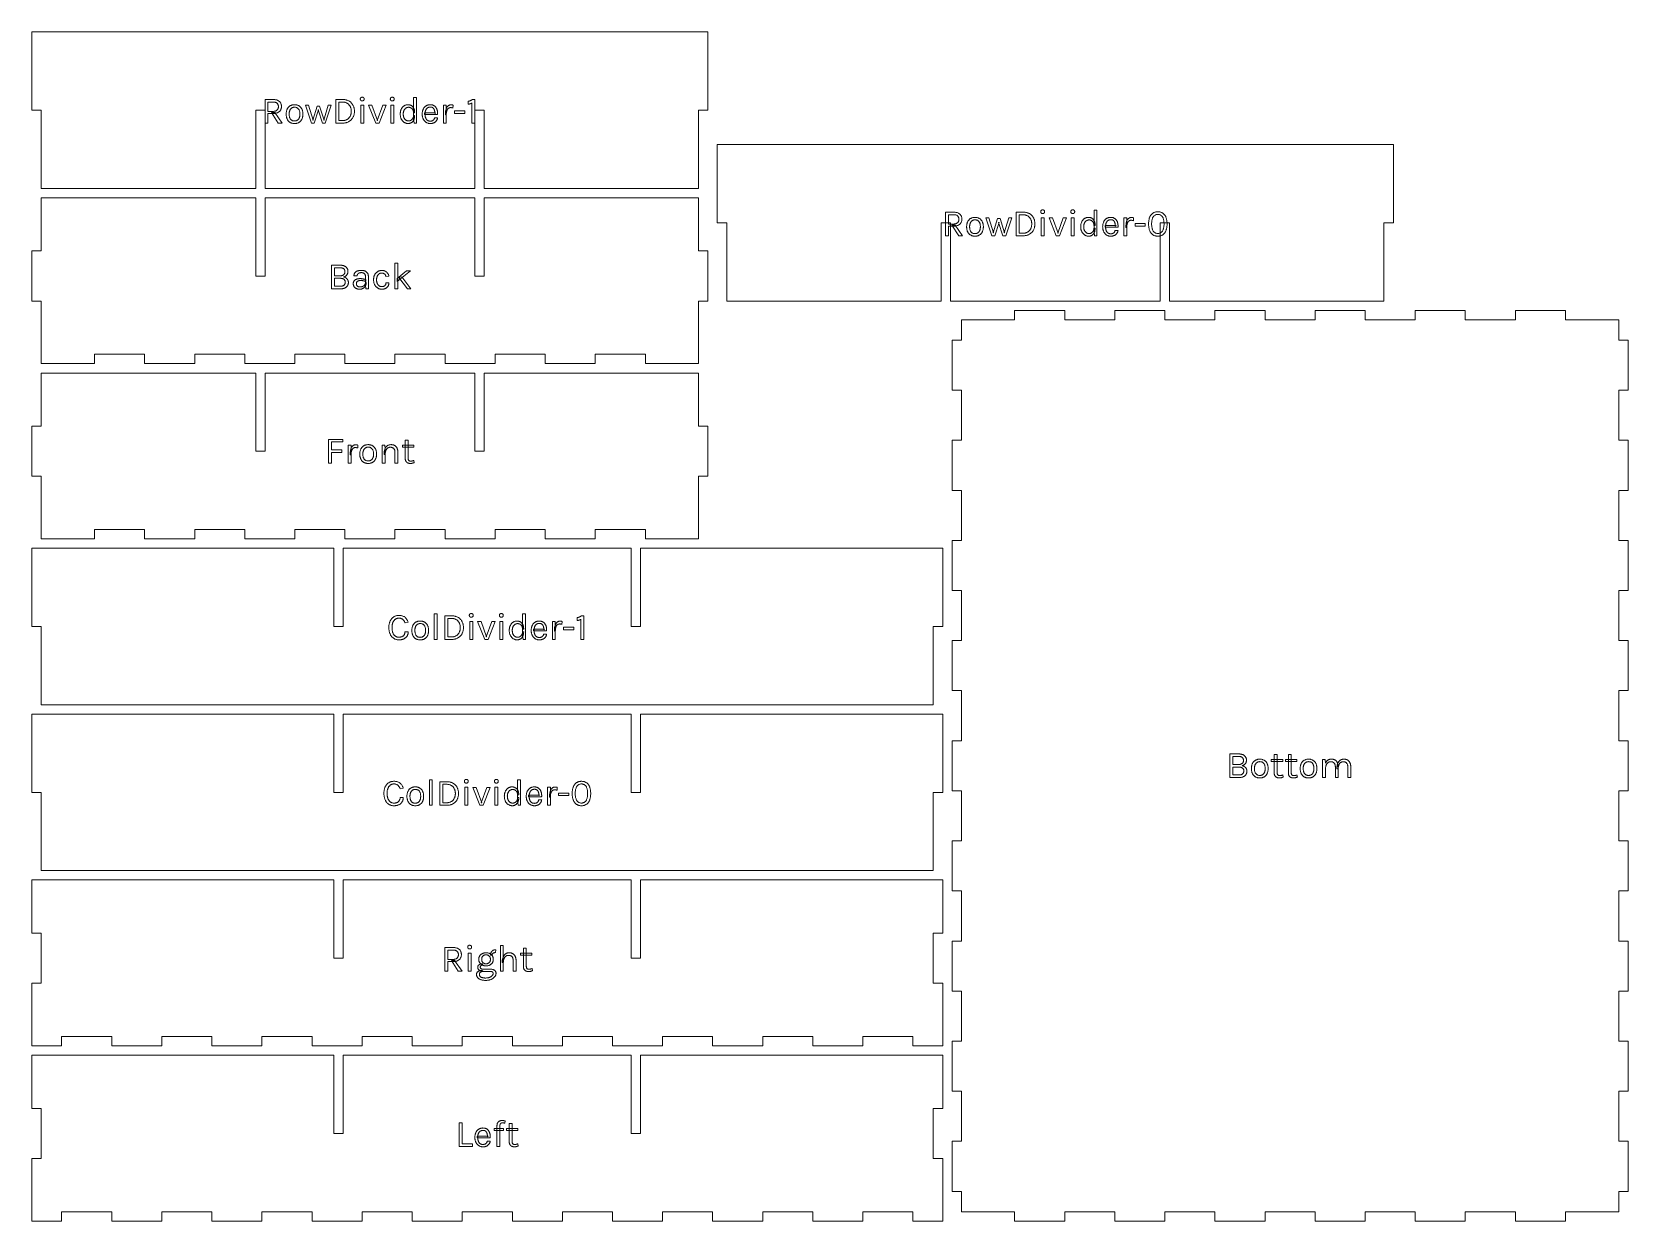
# Model space of a CAD drawing. Extents: x 3 to 513, y 3 to 383.
import ezdxf

# ---------------------------------------------------------------- set-up
doc = ezdxf.new("R2010")
doc.units = 0
doc.layers.get('0').update_dxf_attribs({"lineweight": 0})

msp = doc.modelspace()

# ---------------------------------------------------------------- linework, layer by layer
for p, q in [((6, 383), (3, 383)), ((3, 383), (3, 358)), ((216, 383), (6, 383)), ((219, 383), (216, 383)), ((219, 358), (219, 383)), ((108.276, 362.095), (108.323, 362.109)), ((108.323, 362.109), (108.372, 362.12)), ((108.372, 362.12), (108.424, 362.128)), ((108.424, 362.128), (108.478, 362.132)), ((108.478, 362.132), (108.534, 362.134)), ((108.534, 362.134), (108.534, 362.134)), ((108.534, 362.134), (108.59, 362.132)), ((108.59, 362.132), (108.644, 362.128)), ((108.644, 362.128), (108.696, 362.12)), ((108.696, 362.12), (108.745, 362.109)), ((108.745, 362.109), (108.792, 362.095)), ((117.882, 362.095), (117.929, 362.109)), ((117.929, 362.109), (117.978, 362.12)), ((117.978, 362.12), (118.03, 362.128)), ((118.03, 362.128), (118.084, 362.132)), ((118.084, 362.132), (118.14, 362.134)), ((118.14, 362.134), (118.14, 362.134)), ((118.14, 362.134), (118.196, 362.132)), ((118.196, 362.132), (118.25, 362.128)), ((118.25, 362.128), (118.302, 362.12)), ((118.302, 362.12), (118.351, 362.109)), ((118.351, 362.109), (118.398, 362.095)), ((3, 358), (6, 358)), ((6, 358), (6, 333)), ((74.5, 333), (74.5, 358.001)), ((74.5, 358.001), (77.5, 358.001)), ((77.484, 353.866), (77.484, 361.402)), ((77.484, 361.402), (80.112, 361.402)), ((77.5, 358.001), (77.5, 333)), ((78.42, 360.598), (78.42, 357.61)), ((80.112, 360.598), (78.42, 360.598)), ((78.42, 360.598), (78.42, 360.598)), ((78.42, 357.61), (80.04, 357.61)), ((81.708, 353.866), (79.548, 357.286)), ((79.548, 357.286), (80.568, 357.286)), ((80.04, 357.61), (80.205, 357.614)), ((80.112, 361.402), (80.364, 361.396)), ((80.27, 360.594), (80.112, 360.598)), ((80.112, 360.598), (80.112, 360.598)), ((80.205, 357.614), (80.362, 357.627)), ((80.421, 360.582), (80.27, 360.594)), ((80.362, 357.627), (80.511, 357.648)), ((80.364, 361.396), (80.603, 361.377)), ((80.563, 360.562), (80.421, 360.582)), ((80.511, 357.648), (80.652, 357.677)), ((80.698, 360.534), (80.563, 360.562)), ((80.568, 357.286), (82.92, 353.866)), ((80.603, 361.377), (80.83, 361.347)), ((80.83, 357.005), (80.603, 356.975)), ((80.652, 357.677), (80.785, 357.714)), ((80.825, 360.498), (80.698, 360.534)), ((80.785, 357.714), (80.909, 357.76)), ((80.945, 360.453), (80.825, 360.498)), ((80.83, 361.347), (81.044, 361.304)), ((81.044, 357.048), (80.83, 357.005)), ((80.909, 357.76), (81.026, 357.814)), ((81.056, 360.401), (80.945, 360.453)), ((81.026, 357.814), (81.134, 357.877)), ((81.044, 361.304), (81.245, 361.248)), ((81.245, 357.104), (81.044, 357.048)), ((81.16, 360.341), (81.056, 360.401)), ((81.134, 357.877), (81.235, 357.948)), ((81.257, 360.272), (81.16, 360.341)), ((81.235, 357.948), (81.327, 358.027)), ((81.245, 361.248), (81.434, 361.181)), ((81.434, 357.171), (81.245, 357.104)), ((81.345, 360.196), (81.257, 360.272)), ((81.327, 358.027), (81.411, 358.113)), ((81.425, 360.113), (81.345, 360.196)), ((81.411, 358.113), (81.486, 358.204)), ((81.497, 360.024), (81.425, 360.113)), ((81.434, 361.181), (81.611, 361.101)), ((81.611, 357.251), (81.434, 357.171)), ((81.486, 358.204), (81.552, 358.3)), ((81.561, 359.929), (81.497, 360.024)), ((81.552, 358.3), (81.609, 358.4)), ((81.616, 359.829), (81.561, 359.929)), ((81.609, 358.4), (81.658, 358.506)), ((81.611, 361.101), (81.775, 361.008)), ((81.775, 357.344), (81.611, 357.251)), ((81.662, 359.724), (81.616, 359.829)), ((81.658, 358.506), (81.697, 358.617)), ((81.7, 359.612), (81.662, 359.724)), ((81.697, 358.617), (81.728, 358.733)), ((81.73, 359.495), (81.7, 359.612)), ((81.728, 358.733), (81.75, 358.854)), ((81.751, 359.372), (81.73, 359.495)), ((81.75, 358.854), (81.764, 358.979)), ((81.764, 359.244), (81.751, 359.372)), ((81.768, 359.11), (81.764, 359.244)), ((81.764, 358.979), (81.768, 359.11)), ((81.768, 359.11), (81.768, 359.11)), ((81.775, 361.008), (81.926, 360.904)), ((81.926, 357.448), (81.775, 357.344)), ((81.926, 360.904), (82.065, 360.787)), ((82.065, 357.565), (81.926, 357.448)), ((82.065, 360.787), (82.191, 360.66)), ((82.191, 357.692), (82.065, 357.565)), ((82.191, 360.66), (82.304, 360.526)), ((82.304, 357.826), (82.191, 357.692)), ((82.304, 360.526), (82.403, 360.383)), ((82.403, 357.968), (82.304, 357.826)), ((82.403, 360.383), (82.489, 360.233)), ((82.489, 358.117), (82.403, 357.968)), ((82.489, 360.233), (82.562, 360.075)), ((82.562, 358.274), (82.489, 358.117)), ((82.562, 360.075), (82.622, 359.91)), ((82.622, 358.438), (82.562, 358.274)), ((82.622, 359.91), (82.668, 359.736)), ((82.668, 358.61), (82.622, 358.438)), ((82.668, 359.736), (82.701, 359.555)), ((82.701, 358.789), (82.668, 358.61)), ((82.701, 359.555), (82.721, 359.367)), ((82.721, 358.976), (82.701, 358.789)), ((82.721, 359.367), (82.728, 359.17)), ((82.728, 359.17), (82.721, 358.976)), ((82.728, 359.17), (82.728, 359.17)), ((84.237, 356.929), (84.248, 357.117)), ((84.248, 357.117), (84.265, 357.299)), ((84.265, 357.299), (84.29, 357.475)), ((84.29, 357.475), (84.321, 357.644)), ((84.321, 357.644), (84.359, 357.806)), ((84.359, 357.806), (84.405, 357.963)), ((84.405, 357.963), (84.457, 358.113)), ((84.457, 358.113), (84.516, 358.256)), ((84.516, 358.256), (84.582, 358.393)), ((84.582, 358.393), (84.654, 358.524)), ((84.654, 358.524), (84.731, 358.648)), ((84.731, 358.648), (84.814, 358.765)), ((84.814, 358.765), (84.901, 358.876)), ((84.901, 358.876), (84.994, 358.98)), ((84.994, 358.98), (85.091, 359.078)), ((85.091, 359.078), (85.194, 359.169)), ((85.194, 359.169), (85.302, 359.254)), ((85.202, 357), (85.196, 356.869)), ((85.212, 357.127), (85.202, 357)), ((85.226, 357.251), (85.212, 357.127)), ((85.244, 357.371), (85.226, 357.251)), ((85.266, 357.487), (85.244, 357.371)), ((85.292, 357.599), (85.266, 357.487)), ((85.323, 357.707), (85.292, 357.599)), ((85.302, 359.254), (85.415, 359.332)), ((85.357, 357.812), (85.323, 357.707)), ((85.395, 357.913), (85.357, 357.812)), ((85.437, 358.01), (85.395, 357.913)), ((85.415, 359.332), (85.533, 359.404)), ((85.483, 358.102), (85.437, 358.01)), ((85.532, 358.189), (85.483, 358.102)), ((85.586, 358.273), (85.532, 358.189)), ((85.533, 359.404), (85.655, 359.469)), ((85.642, 358.351), (85.586, 358.273)), ((85.703, 358.425), (85.642, 358.351)), ((85.655, 359.469), (85.781, 359.527)), ((85.768, 358.494), (85.703, 358.425)), ((85.836, 358.559), (85.768, 358.494)), ((85.781, 359.527), (85.91, 359.578)), ((85.907, 358.619), (85.836, 358.559)), ((85.983, 358.675), (85.907, 358.619)), ((85.91, 359.578), (86.043, 359.623)), ((86.062, 358.726), (85.983, 358.675)), ((86.043, 359.623), (86.179, 359.661)), ((86.145, 358.771), (86.062, 358.726)), ((86.231, 358.811), (86.145, 358.771)), ((86.179, 359.661), (86.318, 359.691)), ((86.321, 358.846), (86.231, 358.811)), ((86.318, 359.691), (86.461, 359.715)), ((86.414, 358.875), (86.321, 358.846)), ((86.511, 358.899), (86.414, 358.875)), ((86.461, 359.715), (86.607, 359.732)), ((86.612, 358.918), (86.511, 358.899)), ((86.607, 359.732), (86.757, 359.743)), ((86.715, 358.931), (86.612, 358.918)), ((86.823, 358.939), (86.715, 358.931)), ((86.757, 359.743), (86.91, 359.746)), ((86.934, 358.942), (86.823, 358.939)), ((86.91, 359.746), (86.91, 359.746)), ((86.91, 359.746), (87.062, 359.743)), ((87.098, 358.936), (86.934, 358.942)), ((86.934, 358.942), (86.934, 358.942)), ((87.062, 359.743), (87.211, 359.732)), ((87.253, 358.918), (87.098, 358.936)), ((87.211, 359.732), (87.356, 359.715)), ((87.401, 358.889), (87.253, 358.918)), ((87.356, 359.715), (87.498, 359.691)), ((87.54, 358.847), (87.401, 358.889)), ((87.498, 359.691), (87.637, 359.661)), ((87.671, 358.794), (87.54, 358.847)), ((87.637, 359.661), (87.772, 359.623)), ((87.793, 358.729), (87.671, 358.794)), ((87.772, 359.623), (87.904, 359.578)), ((87.907, 358.652), (87.793, 358.729)), ((87.904, 359.578), (88.033, 359.527)), ((88.013, 358.564), (87.907, 358.652)), ((88.111, 358.463), (88.013, 358.564)), ((88.033, 359.527), (88.159, 359.469)), ((88.2, 358.351), (88.111, 358.463)), ((88.159, 359.469), (88.281, 359.404)), ((88.281, 358.228), (88.2, 358.351)), ((88.281, 359.404), (88.399, 359.332)), ((88.353, 358.097), (88.281, 358.228)), ((88.417, 357.957), (88.353, 358.097)), ((88.399, 359.332), (88.512, 359.254)), ((88.473, 357.809), (88.417, 357.957)), ((88.519, 357.651), (88.473, 357.809)), ((88.512, 359.254), (88.62, 359.169)), ((88.558, 357.485), (88.519, 357.651)), ((88.588, 357.31), (88.558, 357.485)), ((88.609, 357.127), (88.588, 357.31)), ((88.622, 356.935), (88.609, 357.127)), ((88.62, 359.169), (88.722, 359.078)), ((88.722, 359.078), (88.82, 358.98)), ((88.82, 358.98), (88.912, 358.876)), ((88.912, 358.876), (88.999, 358.765)), ((88.999, 358.765), (89.081, 358.648)), ((89.081, 358.648), (89.157, 358.524)), ((89.157, 358.524), (89.229, 358.393)), ((89.229, 358.393), (89.295, 358.256)), ((89.295, 358.256), (89.353, 358.113)), ((89.353, 358.113), (89.405, 357.963)), ((89.405, 357.963), (89.45, 357.806)), ((89.45, 357.806), (89.488, 357.644)), ((89.488, 357.644), (89.519, 357.475)), ((89.519, 357.475), (89.543, 357.299)), ((89.543, 357.299), (89.56, 357.117)), ((89.56, 357.117), (89.571, 356.929)), ((92.292, 353.866), (90.396, 359.602)), ((90.396, 359.602), (91.368, 359.602)), ((91.368, 359.602), (92.832, 354.814)), ((92.712, 354.814), (94.14, 359.326)), ((94.584, 358.102), (93.204, 353.866)), ((94.14, 359.326), (94.92, 359.326)), ((95.832, 353.866), (94.44, 358.102)), ((94.44, 358.102), (94.584, 358.102)), ((94.92, 359.326), (96.336, 354.802)), ((96.228, 354.802), (97.692, 359.602)), ((98.628, 359.602), (96.744, 353.866)), ((97.692, 359.602), (98.628, 359.602)), ((100.086, 353.866), (100.086, 361.402)), ((100.086, 361.402), (102.294, 361.402)), ((102.294, 360.574), (101.022, 360.574)), ((101.022, 360.574), (101.022, 354.682)), ((102.294, 361.402), (102.519, 361.397)), ((102.462, 360.57), (102.294, 360.574)), ((102.294, 360.574), (102.294, 360.574)), ((102.294, 360.574), (102.294, 360.574)), ((102.625, 360.559), (102.462, 360.57)), ((102.519, 361.397), (102.738, 361.383)), ((102.784, 360.54), (102.625, 360.559)), ((102.738, 361.383), (102.951, 361.36)), ((102.938, 360.513), (102.784, 360.54)), ((103.087, 360.479), (102.938, 360.513)), ((102.951, 361.36), (103.158, 361.328)), ((103.231, 360.437), (103.087, 360.479)), ((103.158, 361.328), (103.359, 361.286)), ((103.371, 360.387), (103.231, 360.437)), ((103.359, 361.286), (103.554, 361.235)), ((103.506, 360.33), (103.371, 360.387)), ((103.636, 360.265), (103.506, 360.33)), ((103.554, 361.235), (103.743, 361.174)), ((103.761, 360.193), (103.636, 360.265)), ((103.743, 361.174), (103.926, 361.104)), ((103.881, 360.114), (103.761, 360.193)), ((103.996, 360.029), (103.881, 360.114)), ((103.926, 361.104), (104.103, 361.025)), ((104.105, 359.939), (103.996, 360.029)), ((104.103, 361.025), (104.274, 360.937)), ((104.208, 359.843), (104.105, 359.939)), ((104.305, 359.741), (104.208, 359.843)), ((104.274, 360.937), (104.438, 360.84)), ((104.397, 359.634), (104.305, 359.741)), ((104.484, 359.521), (104.397, 359.634)), ((104.438, 360.84), (104.595, 360.736)), ((104.565, 359.403), (104.484, 359.521)), ((104.64, 359.279), (104.565, 359.403)), ((104.595, 360.736), (104.744, 360.624)), ((104.709, 359.149), (104.64, 359.279)), ((104.772, 359.015), (104.709, 359.149)), ((104.744, 360.624), (104.886, 360.504)), ((104.829, 358.876), (104.772, 359.015)), ((104.879, 358.734), (104.829, 358.876)), ((104.922, 358.588), (104.879, 358.734)), ((104.886, 360.504), (105.02, 360.377)), ((104.959, 358.439), (104.922, 358.588)), ((104.989, 358.285), (104.959, 358.439)), ((105.012, 358.128), (104.989, 358.285)), ((104.989, 356.986), (105.012, 357.142)), ((105.029, 357.967), (105.012, 358.128)), ((105.012, 357.142), (105.029, 357.303)), ((105.02, 360.377), (105.146, 360.242)), ((105.039, 357.803), (105.029, 357.967)), ((105.029, 357.303), (105.039, 357.467)), ((105.042, 357.634), (105.039, 357.803)), ((105.039, 357.467), (105.042, 357.634)), ((105.042, 357.634), (105.042, 357.634)), ((105.146, 360.242), (105.265, 360.099)), ((105.265, 360.099), (105.376, 359.949)), ((105.376, 359.949), (105.48, 359.791)), ((105.48, 359.791), (105.576, 359.626)), ((105.576, 359.626), (105.664, 359.454)), ((105.664, 359.454), (105.742, 359.276)), ((105.742, 359.276), (105.812, 359.091)), ((105.812, 359.091), (105.872, 358.901)), ((105.872, 358.901), (105.922, 358.705)), ((105.922, 358.705), (105.964, 358.503)), ((105.964, 358.503), (105.996, 358.295)), ((105.996, 358.295), (106.02, 358.08)), ((106.02, 357.192), (105.996, 356.98)), ((106.02, 358.08), (106.033, 357.86)), ((106.033, 357.41), (106.02, 357.192)), ((106.033, 357.86), (106.038, 357.634)), ((106.038, 357.634), (106.033, 357.41)), ((106.038, 357.634), (106.038, 357.634)), ((107.91, 361.558), (107.912, 361.61)), ((107.912, 361.505), (107.91, 361.558)), ((107.91, 361.558), (107.91, 361.558)), ((107.912, 361.61), (107.917, 361.659)), ((107.917, 361.454), (107.912, 361.505)), ((107.917, 361.659), (107.925, 361.707)), ((107.925, 361.405), (107.917, 361.454)), ((107.925, 361.707), (107.937, 361.752)), ((107.937, 361.359), (107.925, 361.405)), ((107.937, 361.752), (107.952, 361.795)), ((107.952, 361.314), (107.937, 361.359)), ((107.952, 361.795), (107.97, 361.836)), ((107.97, 361.272), (107.952, 361.314)), ((107.97, 361.836), (107.992, 361.875)), ((107.992, 361.231), (107.97, 361.272)), ((107.992, 361.875), (108.018, 361.911)), ((108.018, 361.193), (107.992, 361.231)), ((108.018, 361.911), (108.046, 361.946)), ((108.046, 361.157), (108.018, 361.193)), ((108.046, 361.946), (108.078, 361.978)), ((108.078, 361.123), (108.046, 361.157)), ((108.066, 353.866), (108.066, 359.614)), ((108.066, 359.614), (109.002, 359.614)), ((108.078, 361.978), (108.113, 362.008)), ((108.113, 361.092), (108.078, 361.123)), ((108.113, 362.008), (108.15, 362.034)), ((108.15, 361.064), (108.113, 361.092)), ((108.15, 362.034), (108.19, 362.058)), ((108.19, 361.039), (108.15, 361.064)), ((108.19, 362.058), (108.232, 362.078)), ((108.232, 361.017), (108.19, 361.039)), ((108.232, 362.078), (108.276, 362.095)), ((108.276, 360.999), (108.232, 361.017)), ((108.323, 360.984), (108.276, 360.999)), ((108.372, 360.973), (108.323, 360.984)), ((108.424, 360.965), (108.372, 360.973)), ((108.478, 360.96), (108.424, 360.965)), ((108.534, 360.958), (108.478, 360.96)), ((108.59, 360.96), (108.534, 360.958)), ((108.534, 360.958), (108.534, 360.958)), ((108.534, 360.958), (108.534, 360.958)), ((108.644, 360.965), (108.59, 360.96)), ((108.696, 360.973), (108.644, 360.965)), ((108.745, 360.984), (108.696, 360.973)), ((108.792, 360.999), (108.745, 360.984)), ((108.792, 362.095), (108.836, 362.078)), ((108.836, 361.017), (108.792, 360.999)), ((108.836, 362.078), (108.878, 362.058)), ((108.878, 361.039), (108.836, 361.017)), ((108.878, 362.058), (108.918, 362.034)), ((108.918, 361.064), (108.878, 361.039)), ((108.918, 362.034), (108.955, 362.008)), ((108.955, 361.092), (108.918, 361.064)), ((108.955, 362.008), (108.99, 361.978)), ((108.99, 361.123), (108.955, 361.092)), ((108.99, 361.978), (109.022, 361.946)), ((109.022, 361.157), (108.99, 361.123)), ((109.002, 359.614), (109.002, 353.866)), ((109.022, 361.946), (109.05, 361.911)), ((109.05, 361.193), (109.022, 361.157)), ((109.05, 361.911), (109.076, 361.875)), ((109.076, 361.231), (109.05, 361.193)), ((109.076, 361.875), (109.098, 361.836)), ((109.098, 361.272), (109.076, 361.231)), ((109.098, 361.836), (109.116, 361.795)), ((109.116, 361.314), (109.098, 361.272)), ((109.116, 361.795), (109.131, 361.752)), ((109.131, 361.359), (109.116, 361.314)), ((109.131, 361.752), (109.143, 361.707)), ((109.143, 361.405), (109.131, 361.359)), ((109.143, 361.707), (109.151, 361.659)), ((109.151, 361.454), (109.143, 361.405)), ((109.151, 361.659), (109.156, 361.61)), ((109.156, 361.505), (109.151, 361.454)), ((109.156, 361.61), (109.158, 361.558)), ((109.158, 361.558), (109.156, 361.505)), ((109.158, 361.558), (109.158, 361.558)), ((112.878, 353.866), (110.586, 359.602)), ((110.586, 359.602), (111.654, 359.602)), ((111.654, 359.602), (113.454, 354.67)), ((113.322, 354.67), (115.122, 359.602)), ((116.19, 359.602), (113.898, 353.866)), ((115.122, 359.602), (116.19, 359.602)), ((117.516, 361.558), (117.518, 361.61)), ((117.518, 361.505), (117.516, 361.558)), ((117.516, 361.558), (117.516, 361.558)), ((117.518, 361.61), (117.523, 361.659)), ((117.523, 361.454), (117.518, 361.505)), ((117.523, 361.659), (117.531, 361.707)), ((117.531, 361.405), (117.523, 361.454)), ((117.531, 361.707), (117.543, 361.752)), ((117.543, 361.359), (117.531, 361.405)), ((117.543, 361.752), (117.558, 361.795)), ((117.558, 361.314), (117.543, 361.359)), ((117.558, 361.795), (117.576, 361.836)), ((117.576, 361.272), (117.558, 361.314)), ((117.576, 361.836), (117.598, 361.875)), ((117.598, 361.231), (117.576, 361.272)), ((117.598, 361.875), (117.624, 361.911)), ((117.624, 361.193), (117.598, 361.231)), ((117.624, 361.911), (117.652, 361.946)), ((117.652, 361.157), (117.624, 361.193)), ((117.652, 361.946), (117.684, 361.978)), ((117.684, 361.123), (117.652, 361.157)), ((117.672, 353.866), (117.672, 359.614)), ((117.672, 359.614), (118.608, 359.614)), ((117.684, 361.978), (117.719, 362.008)), ((117.719, 361.092), (117.684, 361.123)), ((117.719, 362.008), (117.756, 362.034)), ((117.756, 361.064), (117.719, 361.092)), ((117.756, 362.034), (117.796, 362.058)), ((117.796, 361.039), (117.756, 361.064)), ((117.796, 362.058), (117.838, 362.078)), ((117.838, 361.017), (117.796, 361.039)), ((117.838, 362.078), (117.882, 362.095)), ((117.882, 360.999), (117.838, 361.017)), ((117.929, 360.984), (117.882, 360.999)), ((117.978, 360.973), (117.929, 360.984)), ((118.03, 360.965), (117.978, 360.973)), ((118.084, 360.96), (118.03, 360.965)), ((118.14, 360.958), (118.084, 360.96)), ((118.196, 360.96), (118.14, 360.958)), ((118.14, 360.958), (118.14, 360.958)), ((118.14, 360.958), (118.14, 360.958)), ((118.25, 360.965), (118.196, 360.96)), ((118.302, 360.973), (118.25, 360.965)), ((118.351, 360.984), (118.302, 360.973)), ((118.398, 360.999), (118.351, 360.984)), ((118.398, 362.095), (118.442, 362.078)), ((118.442, 361.017), (118.398, 360.999)), ((118.442, 362.078), (118.484, 362.058)), ((118.484, 361.039), (118.442, 361.017)), ((118.484, 362.058), (118.524, 362.034)), ((118.524, 361.064), (118.484, 361.039)), ((118.524, 362.034), (118.561, 362.008)), ((118.561, 361.092), (118.524, 361.064)), ((118.561, 362.008), (118.596, 361.978)), ((118.596, 361.123), (118.561, 361.092)), ((118.596, 361.978), (118.628, 361.946)), ((118.628, 361.157), (118.596, 361.123)), ((118.608, 359.614), (118.608, 353.866)), ((118.628, 361.946), (118.656, 361.911)), ((118.656, 361.193), (118.628, 361.157)), ((118.656, 361.911), (118.682, 361.875)), ((118.682, 361.231), (118.656, 361.193)), ((118.682, 361.875), (118.704, 361.836)), ((118.704, 361.272), (118.682, 361.231)), ((118.704, 361.836), (118.722, 361.795)), ((118.722, 361.314), (118.704, 361.272)), ((118.722, 361.795), (118.737, 361.752)), ((118.737, 361.359), (118.722, 361.314)), ((118.737, 361.752), (118.749, 361.707)), ((118.749, 361.405), (118.737, 361.359)), ((118.749, 361.707), (118.757, 361.659)), ((118.757, 361.454), (118.749, 361.405)), ((118.757, 361.659), (118.762, 361.61)), ((118.762, 361.505), (118.757, 361.454)), ((118.762, 361.61), (118.764, 361.558)), ((118.764, 361.558), (118.762, 361.505)), ((118.764, 361.558), (118.764, 361.558)), ((120.687, 356.939), (120.698, 357.115)), ((120.698, 357.115), (120.715, 357.287)), ((120.715, 357.287), (120.739, 357.453)), ((120.739, 357.453), (120.77, 357.615)), ((120.77, 357.615), (120.807, 357.771)), ((120.807, 357.771), (120.852, 357.923)), ((120.852, 357.923), (120.903, 358.069)), ((120.903, 358.069), (120.961, 358.211)), ((120.961, 358.211), (121.026, 358.348)), ((121.026, 358.348), (121.097, 358.479)), ((121.097, 358.479), (121.172, 358.604)), ((121.172, 358.604), (121.251, 358.723)), ((121.251, 358.723), (121.336, 358.836)), ((121.336, 358.836), (121.424, 358.943)), ((121.424, 358.943), (121.517, 359.043)), ((121.517, 359.043), (121.615, 359.137)), ((121.615, 359.137), (121.717, 359.225)), ((121.653, 357.019), (121.646, 356.891)), ((121.665, 357.144), (121.653, 357.019)), ((121.681, 357.265), (121.665, 357.144)), ((121.702, 357.383), (121.681, 357.265)), ((121.727, 357.496), (121.702, 357.383)), ((121.717, 359.225), (121.824, 359.307)), ((121.757, 357.606), (121.727, 357.496)), ((121.792, 357.712), (121.757, 357.606)), ((121.831, 357.815), (121.792, 357.712)), ((121.824, 359.307), (121.935, 359.383)), ((121.875, 357.913), (121.831, 357.815)), ((121.923, 358.007), (121.875, 357.913)), ((121.974, 358.097), (121.923, 358.007)), ((121.935, 359.383), (122.05, 359.452)), ((122.028, 358.183), (121.974, 358.097)), ((122.085, 358.264), (122.028, 358.183)), ((122.05, 359.452), (122.166, 359.514)), ((122.145, 358.341), (122.085, 358.264)), ((122.208, 358.413), (122.145, 358.341)), ((122.166, 359.514), (122.285, 359.568)), ((122.275, 358.48), (122.208, 358.413)), ((122.344, 358.544), (122.275, 358.48)), ((122.285, 359.568), (122.406, 359.615)), ((122.417, 358.603), (122.344, 358.544)), ((122.406, 359.615), (122.53, 359.655)), ((122.493, 358.657), (122.417, 358.603)), ((122.571, 358.707), (122.493, 358.657)), ((122.53, 359.655), (122.655, 359.688)), ((122.651, 358.751), (122.571, 358.707)), ((122.732, 358.79), (122.651, 358.751)), ((122.655, 359.688), (122.783, 359.713)), ((122.816, 358.824), (122.732, 358.79)), ((122.783, 359.713), (122.913, 359.731)), ((122.9, 358.853), (122.816, 358.824)), ((122.987, 358.876), (122.9, 358.853)), ((122.913, 359.731), (123.046, 359.742)), ((123.074, 358.895), (122.987, 358.876)), ((123.046, 359.742), (123.18, 359.746)), ((123.164, 358.908), (123.074, 358.895)), ((123.255, 358.915), (123.164, 358.908)), ((123.18, 359.746), (123.18, 359.746)), ((123.18, 359.746), (123.304, 359.743)), ((123.348, 358.918), (123.255, 358.915)), ((123.304, 359.743), (123.426, 359.734)), ((123.43, 358.916), (123.348, 358.918)), ((123.348, 358.918), (123.348, 358.918)), ((123.426, 359.734), (123.544, 359.718)), ((123.511, 358.91), (123.43, 358.916)), ((123.592, 358.9), (123.511, 358.91)), ((123.544, 359.718), (123.66, 359.697)), ((123.671, 358.886), (123.592, 358.9)), ((123.66, 359.697), (123.772, 359.67)), ((123.749, 358.868), (123.671, 358.886)), ((123.825, 358.846), (123.749, 358.868)), ((123.772, 359.67), (123.881, 359.636)), ((123.901, 358.82), (123.825, 358.846)), ((123.881, 359.636), (123.987, 359.596)), ((123.976, 358.789), (123.901, 358.82)), ((124.049, 358.755), (123.976, 358.789)), ((123.987, 359.596), (124.09, 359.55)), ((124.122, 358.717), (124.049, 358.755)), ((124.09, 359.55), (124.19, 359.498)), ((124.193, 358.675), (124.122, 358.717)), ((124.19, 359.498), (124.287, 359.44)), ((124.261, 358.629), (124.193, 358.675)), ((124.326, 358.579), (124.261, 358.629)), ((124.287, 359.44), (124.38, 359.376)), ((124.388, 358.526), (124.326, 358.579)), ((124.38, 359.376), (124.469, 359.307)), ((124.448, 358.469), (124.388, 358.526)), ((124.505, 358.408), (124.448, 358.469)), ((124.469, 359.307), (124.554, 359.232)), ((124.56, 358.343), (124.505, 358.408)), ((124.554, 359.232), (124.635, 359.152)), ((124.612, 358.274), (124.56, 358.343)), ((124.661, 358.202), (124.612, 358.274)), ((124.635, 359.152), (124.711, 359.067)), ((124.707, 358.126), (124.661, 358.202)), ((124.75, 358.046), (124.707, 358.126)), ((124.711, 359.067), (124.783, 358.976)), ((124.788, 357.963), (124.75, 358.046)), ((124.783, 358.976), (124.85, 358.879)), ((124.822, 357.876), (124.788, 357.963)), ((124.851, 357.785), (124.822, 357.876)), ((124.85, 358.879), (124.914, 358.778)), ((124.876, 357.691), (124.851, 357.785)), ((124.896, 357.593), (124.876, 357.691)), ((124.912, 357.492), (124.896, 357.593)), ((124.923, 357.387), (124.912, 357.492)), ((124.914, 358.778), (124.973, 358.671)), ((124.93, 357.278), (124.923, 357.387)), ((124.932, 357.166), (124.93, 357.278)), ((124.932, 355.21), (124.932, 362.05)), ((124.932, 362.05), (125.868, 362.05)), ((125.292, 357.166), (124.932, 357.166)), ((124.973, 358.671), (125.028, 358.558)), ((125.028, 358.558), (125.078, 358.44)), ((125.078, 358.44), (125.123, 358.318)), ((125.123, 358.318), (125.163, 358.191)), ((125.163, 358.191), (125.197, 358.059)), ((125.197, 358.059), (125.226, 357.922)), ((125.226, 357.922), (125.25, 357.78)), ((125.25, 357.78), (125.268, 357.634)), ((125.268, 357.634), (125.281, 357.483)), ((125.281, 357.483), (125.289, 357.327)), ((125.289, 357.327), (125.292, 357.166)), ((125.292, 357.166), (125.292, 357.166)), ((125.868, 362.05), (125.868, 353.866)), ((127.701, 356.908), (127.711, 357.088)), ((127.711, 357.088), (127.728, 357.263)), ((127.728, 357.263), (127.752, 357.433)), ((127.752, 357.433), (127.782, 357.598)), ((127.782, 357.598), (127.819, 357.757)), ((127.819, 357.757), (127.863, 357.911)), ((127.863, 357.911), (127.913, 358.06)), ((127.913, 358.06), (127.97, 358.204)), ((127.97, 358.204), (128.034, 358.342)), ((128.034, 358.342), (128.104, 358.474)), ((128.104, 358.474), (128.178, 358.601)), ((128.178, 358.601), (128.258, 358.72)), ((128.258, 358.72), (128.343, 358.834)), ((128.343, 358.834), (128.432, 358.941)), ((128.432, 358.941), (128.527, 359.042)), ((128.454, 356.578), (128.454, 357.154)), ((128.454, 357.154), (131.988, 357.154)), ((128.527, 359.042), (128.626, 359.137)), ((128.626, 359.137), (128.731, 359.225)), ((128.636, 357.08), (128.634, 356.974)), ((128.641, 357.185), (128.636, 357.08)), ((128.651, 357.288), (128.641, 357.185)), ((128.664, 357.389), (128.651, 357.288)), ((128.68, 357.489), (128.664, 357.389)), ((128.701, 357.588), (128.68, 357.489)), ((128.725, 357.685), (128.701, 357.588)), ((128.753, 357.78), (128.725, 357.685)), ((128.731, 359.225), (128.84, 359.307)), ((128.785, 357.874), (128.753, 357.78)), ((128.82, 357.967), (128.785, 357.874)), ((128.859, 358.057), (128.82, 357.967)), ((128.84, 359.307), (128.955, 359.383)), ((128.902, 358.144), (128.859, 358.057)), ((128.948, 358.226), (128.902, 358.144)), ((128.999, 358.306), (128.948, 358.226)), ((128.955, 359.383), (129.074, 359.452)), ((129.053, 358.382), (128.999, 358.306)), ((129.11, 358.454), (129.053, 358.382)), ((129.074, 359.452), (129.196, 359.514)), ((129.172, 358.523), (129.11, 358.454)), ((129.237, 358.588), (129.172, 358.523)), ((129.196, 359.514), (129.321, 359.568)), ((129.305, 358.65), (129.237, 358.588)), ((129.378, 358.708), (129.305, 358.65)), ((129.321, 359.568), (129.449, 359.615)), ((129.454, 358.762), (129.378, 358.708)), ((129.449, 359.615), (129.581, 359.655)), ((129.534, 358.81), (129.454, 358.762)), ((129.617, 358.852), (129.534, 358.81)), ((129.581, 359.655), (129.716, 359.688)), ((129.704, 358.888), (129.617, 358.852)), ((129.795, 358.92), (129.704, 358.888)), ((129.716, 359.688), (129.855, 359.713)), ((129.889, 358.945), (129.795, 358.92)), ((129.855, 359.713), (129.997, 359.731)), ((129.987, 358.965), (129.889, 358.945)), ((130.088, 358.979), (129.987, 358.965)), ((129.997, 359.731), (130.142, 359.742)), ((130.193, 358.987), (130.088, 358.979)), ((130.142, 359.742), (130.29, 359.746)), ((130.302, 358.99), (130.193, 358.987)), ((130.29, 359.746), (130.29, 359.746)), ((130.29, 359.746), (130.419, 359.743)), ((130.388, 358.988), (130.302, 358.99)), ((130.302, 358.99), (130.302, 358.99)), ((130.471, 358.983), (130.388, 358.988)), ((130.419, 359.743), (130.544, 359.735)), ((130.551, 358.974), (130.471, 358.983)), ((130.544, 359.735), (130.665, 359.722)), ((130.627, 358.961), (130.551, 358.974)), ((130.701, 358.945), (130.627, 358.961)), ((130.665, 359.722), (130.782, 359.704)), ((130.771, 358.925), (130.701, 358.945)), ((130.839, 358.902), (130.771, 358.925)), ((130.782, 359.704), (130.896, 359.68)), ((130.903, 358.875), (130.839, 358.902)), ((130.896, 359.68), (131.006, 359.651)), ((130.964, 358.844), (130.903, 358.875)), ((131.022, 358.81), (130.964, 358.844)), ((131.006, 359.651), (131.112, 359.617)), ((131.077, 358.773), (131.022, 358.81)), ((131.13, 358.733), (131.077, 358.773)), ((131.112, 359.617), (131.214, 359.577)), ((131.18, 358.691), (131.13, 358.733)), ((131.227, 358.647), (131.18, 358.691)), ((131.214, 359.577), (131.312, 359.532)), ((131.273, 358.601), (131.227, 358.647)), ((131.315, 358.552), (131.273, 358.601)), ((131.312, 359.532), (131.406, 359.482)), ((131.355, 358.501), (131.315, 358.552)), ((131.393, 358.447), (131.355, 358.501)), ((131.428, 358.391), (131.393, 358.447)), ((131.406, 359.482), (131.497, 359.427)), ((131.46, 358.333), (131.428, 358.391)), ((131.49, 358.273), (131.46, 358.333)), ((131.518, 358.212), (131.49, 358.273)), ((131.497, 359.427), (131.584, 359.369)), ((131.545, 358.15), (131.518, 358.212)), ((131.569, 358.086), (131.545, 358.15)), ((131.591, 358.022), (131.569, 358.086)), ((131.584, 359.369), (131.667, 359.307)), ((131.612, 357.956), (131.591, 358.022)), ((131.63, 357.889), (131.612, 357.956)), ((131.646, 357.821), (131.63, 357.889)), ((131.661, 357.752), (131.646, 357.821)), ((131.673, 357.682), (131.661, 357.752)), ((131.667, 359.307), (131.747, 359.241)), ((131.684, 357.611), (131.673, 357.682)), ((131.693, 357.54), (131.684, 357.611)), ((131.7, 357.47), (131.693, 357.54)), ((131.707, 357.399), (131.7, 357.47)), ((131.711, 357.328), (131.707, 357.399)), ((131.714, 357.257), (131.711, 357.328)), ((131.988, 357.154), (131.712, 356.974)), ((131.712, 356.974), (131.715, 357.045)), ((131.716, 357.186), (131.714, 357.257)), ((131.715, 357.045), (131.716, 357.116)), ((131.716, 357.116), (131.716, 357.186)), ((131.747, 359.241), (131.823, 359.171)), ((131.823, 359.171), (131.896, 359.098)), ((131.896, 359.098), (131.965, 359.021)), ((131.965, 359.021), (132.03, 358.941)), ((132.03, 358.941), (132.092, 358.856)), ((132.092, 358.856), (132.15, 358.768)), ((132.15, 358.768), (132.205, 358.677)), ((132.205, 358.677), (132.256, 358.583)), ((132.256, 358.583), (132.304, 358.487)), ((132.304, 358.487), (132.348, 358.389)), ((132.348, 358.389), (132.389, 358.289)), ((132.389, 358.289), (132.427, 358.186)), ((132.427, 358.186), (132.461, 358.081)), ((132.461, 358.081), (132.492, 357.973)), ((132.492, 357.973), (132.519, 357.863)), ((132.519, 357.863), (132.543, 357.751)), ((132.543, 357.751), (132.564, 357.637)), ((132.564, 357.637), (132.581, 357.523)), ((132.581, 357.523), (132.595, 357.407)), ((132.595, 357.407), (132.606, 357.291)), ((132.606, 357.291), (132.614, 357.174)), ((132.614, 357.174), (132.619, 357.057)), ((132.619, 357.057), (132.62, 356.938)), ((134.46, 353.866), (134.46, 359.614)), ((134.46, 359.614), (135.396, 359.614)), ((135.116, 356.88), (135.127, 357.08)), ((135.127, 357.08), (135.142, 357.273)), ((135.142, 357.273), (135.161, 357.458)), ((135.161, 357.458), (135.184, 357.636)), ((135.184, 357.636), (135.211, 357.806)), ((135.211, 357.806), (135.242, 357.969)), ((135.242, 357.969), (135.278, 358.125)), ((135.278, 358.125), (135.318, 358.273)), ((135.318, 358.273), (135.362, 358.414)), ((135.362, 358.414), (135.41, 358.548)), ((135.396, 359.614), (135.396, 353.866)), ((135.41, 358.548), (135.462, 358.674)), ((135.431, 357.125), (135.419, 356.999)), ((135.447, 357.248), (135.431, 357.125)), ((135.465, 357.366), (135.447, 357.248)), ((135.462, 358.674), (135.517, 358.793)), ((135.486, 357.481), (135.465, 357.366)), ((135.51, 357.593), (135.486, 357.481)), ((135.537, 357.7), (135.51, 357.593)), ((135.517, 358.793), (135.577, 358.904)), ((135.567, 357.803), (135.537, 357.7)), ((135.6, 357.902), (135.567, 357.803)), ((135.577, 358.904), (135.64, 359.009)), ((135.637, 357.995), (135.6, 357.902)), ((135.677, 358.084), (135.637, 357.995)), ((135.64, 359.009), (135.708, 359.106)), ((135.721, 358.169), (135.677, 358.084)), ((135.708, 359.106), (135.779, 359.196)), ((135.768, 358.248), (135.721, 358.169)), ((135.818, 358.323), (135.768, 358.248)), ((135.779, 359.196), (135.854, 359.278)), ((135.872, 358.393), (135.818, 358.323)), ((135.854, 359.278), (135.933, 359.353)), ((135.929, 358.458), (135.872, 358.393)), ((135.99, 358.519), (135.929, 358.458)), ((135.933, 359.353), (136.016, 359.421)), ((136.054, 358.574), (135.99, 358.519)), ((136.016, 359.421), (136.102, 359.482)), ((136.123, 358.624), (136.054, 358.574)), ((136.102, 359.482), (136.192, 359.535)), ((136.195, 358.667), (136.123, 358.624)), ((136.192, 359.535), (136.285, 359.581)), ((136.271, 358.705), (136.195, 358.667)), ((136.352, 358.737), (136.271, 358.705)), ((136.285, 359.581), (136.382, 359.621)), ((136.436, 358.763), (136.352, 358.737)), ((136.382, 359.621), (136.483, 359.653)), ((136.524, 358.784), (136.436, 358.763)), ((136.483, 359.653), (136.587, 359.678)), ((136.616, 358.798), (136.524, 358.784)), ((136.587, 359.678), (136.694, 359.696)), ((136.712, 358.807), (136.616, 358.798)), ((136.694, 359.696), (136.805, 359.706)), ((136.812, 358.81), (136.712, 358.807)), ((136.805, 359.706), (136.92, 359.71)), ((136.844, 358.81), (136.812, 358.81)), ((136.812, 358.81), (136.812, 358.81)), ((136.876, 358.808), (136.844, 358.81)), ((136.909, 358.806), (136.876, 358.808)), ((136.944, 358.804), (136.909, 358.806)), ((136.92, 359.71), (136.92, 359.71)), ((136.92, 359.71), (136.958, 359.71)), ((136.978, 358.8), (136.944, 358.804)), ((136.958, 359.71), (136.995, 359.709)), ((137.014, 358.796), (136.978, 358.8)), ((136.995, 359.709), (137.032, 359.708)), ((137.051, 358.791), (137.014, 358.796)), ((137.032, 359.708), (137.068, 359.706)), ((137.088, 358.785), (137.051, 358.791)), ((137.068, 359.706), (137.104, 359.703)), ((137.127, 358.778), (137.088, 358.785)), ((137.104, 359.703), (137.139, 359.7)), ((137.166, 358.771), (137.127, 358.778)), ((137.139, 359.7), (137.173, 359.697)), ((137.205, 358.763), (137.166, 358.771)), ((137.173, 359.697), (137.206, 359.693)), ((137.244, 358.755), (137.205, 358.763)), ((137.206, 359.693), (137.239, 359.688)), ((137.239, 359.688), (137.271, 359.683)), ((137.282, 358.746), (137.244, 358.755)), ((137.271, 359.683), (137.303, 359.677)), ((137.32, 358.737), (137.282, 358.746)), ((137.303, 359.677), (137.335, 359.671)), ((137.357, 358.728), (137.32, 358.737)), ((137.335, 359.671), (137.367, 359.664)), ((137.393, 358.719), (137.357, 358.728)), ((137.367, 359.664), (137.399, 359.657)), ((137.428, 358.709), (137.393, 358.719)), ((137.399, 359.657), (137.431, 359.649)), ((137.464, 358.699), (137.428, 358.709)), ((137.431, 359.649), (137.463, 359.641)), ((137.463, 359.641), (137.495, 359.632)), ((137.498, 358.689), (137.464, 358.699)), ((137.495, 359.632), (137.527, 359.623)), ((137.532, 358.678), (137.498, 358.689)), ((137.527, 359.623), (137.56, 359.613)), ((137.592, 359.602), (137.532, 358.678)), ((137.56, 359.613), (137.592, 359.602)), ((137.592, 359.602), (137.592, 359.602)), ((138.042, 356.95), (138.042, 357.766)), ((138.042, 357.766), (141.306, 357.766)), ((141.306, 357.766), (141.306, 356.95)), ((142.338, 360.814), (142.413, 360.826)), ((142.338, 359.902), (142.338, 360.814)), ((142.402, 359.905), (142.338, 359.902)), ((142.338, 359.902), (142.338, 359.902)), ((142.465, 359.911), (142.402, 359.905)), ((142.413, 360.826), (142.488, 360.839)), ((142.529, 359.918), (142.465, 359.911)), ((142.488, 360.839), (142.563, 360.854)), ((142.592, 359.926), (142.529, 359.918)), ((142.563, 360.854), (142.637, 360.872)), ((142.655, 359.937), (142.592, 359.926)), ((142.637, 360.872), (142.711, 360.89)), ((142.719, 359.95), (142.655, 359.937)), ((142.711, 360.89), (142.784, 360.911)), ((142.782, 359.964), (142.719, 359.95)), ((142.845, 359.981), (142.782, 359.964)), ((142.784, 360.911), (142.857, 360.934)), ((142.908, 359.999), (142.845, 359.981)), ((142.857, 360.934), (142.929, 360.958)), ((142.971, 360.019), (142.908, 359.999)), ((142.929, 360.958), (143.001, 360.984)), ((143.034, 360.041), (142.971, 360.019)), ((143.001, 360.984), (143.073, 361.012)), ((143.096, 360.065), (143.034, 360.041)), ((143.073, 361.012), (143.144, 361.042)), ((143.158, 360.09), (143.096, 360.065)), ((143.144, 361.042), (143.214, 361.075)), ((143.219, 360.118), (143.158, 360.09)), ((143.214, 361.075), (143.284, 361.11)), ((143.279, 360.147), (143.219, 360.118)), ((143.339, 360.178), (143.279, 360.147)), ((143.284, 361.11), (143.353, 361.147)), ((143.399, 360.212), (143.339, 360.178)), ((143.353, 361.147), (143.422, 361.188)), ((143.458, 360.247), (143.399, 360.212)), ((143.422, 361.188), (143.49, 361.23)), ((143.516, 360.283), (143.458, 360.247)), ((143.49, 361.23), (143.557, 361.275)), ((143.574, 360.322), (143.516, 360.283)), ((143.557, 361.275), (143.623, 361.323)), ((143.574, 353.866), (143.574, 360.322)), ((143.623, 361.323), (143.689, 361.373)), ((143.689, 361.373), (143.754, 361.426)), ((143.754, 361.426), (143.754, 361.426)), ((143.754, 361.426), (144.51, 361.426)), ((143.754, 361.426), (143.754, 361.426)), ((144.5, 333), (144.5, 358.001)), ((144.5, 358.001), (147.5, 358.001)), ((144.51, 361.426), (144.51, 353.866)), ((147.5, 358.001), (147.5, 333)), ((216, 358), (219, 358)), ((216, 333), (216, 358)), ((78.42, 353.866), (77.484, 353.866)), ((80.112, 356.95), (78.42, 356.95)), ((78.42, 356.95), (78.42, 353.866)), ((78.42, 353.866), (78.42, 353.866)), ((80.364, 356.956), (80.112, 356.95)), ((80.112, 356.95), (80.112, 356.95)), ((80.603, 356.975), (80.364, 356.956)), ((82.92, 353.866), (81.708, 353.866)), ((82.92, 353.866), (82.92, 353.866)), ((84.234, 356.734), (84.237, 356.929)), ((84.237, 356.54), (84.234, 356.734)), ((84.234, 356.734), (84.234, 356.734)), ((84.248, 356.353), (84.237, 356.54)), ((84.265, 356.172), (84.248, 356.353)), ((84.29, 355.997), (84.265, 356.172)), ((84.321, 355.828), (84.29, 355.997)), ((84.359, 355.666), (84.321, 355.828)), ((84.405, 355.509), (84.359, 355.666)), ((84.457, 355.359), (84.405, 355.509)), ((84.516, 355.216), (84.457, 355.359)), ((84.582, 355.078), (84.516, 355.216)), ((84.654, 354.947), (84.582, 355.078)), ((84.731, 354.822), (84.654, 354.947)), ((84.814, 354.704), (84.731, 354.822)), ((84.901, 354.593), (84.814, 354.704)), ((84.994, 354.488), (84.901, 354.593)), ((85.091, 354.39), (84.994, 354.488)), ((85.194, 354.299), (85.091, 354.39)), ((85.196, 356.869), (85.194, 356.734)), ((85.194, 356.734), (85.194, 356.734)), ((85.194, 356.734), (85.198, 356.535)), ((85.302, 354.214), (85.194, 354.299)), ((85.198, 356.535), (85.211, 356.345)), ((85.211, 356.345), (85.233, 356.164)), ((85.233, 356.164), (85.263, 355.99)), ((85.263, 355.99), (85.301, 355.826)), ((85.301, 355.826), (85.348, 355.669)), ((85.415, 354.136), (85.302, 354.214)), ((85.348, 355.669), (85.404, 355.522)), ((85.404, 355.522), (85.469, 355.382)), ((85.533, 354.064), (85.415, 354.136)), ((85.469, 355.382), (85.541, 355.251)), ((85.655, 353.999), (85.533, 354.064)), ((85.541, 355.251), (85.623, 355.129)), ((85.623, 355.129), (85.713, 355.017)), ((85.781, 353.941), (85.655, 353.999)), ((85.713, 355.017), (85.811, 354.916)), ((85.91, 353.89), (85.781, 353.941)), ((85.811, 354.916), (85.917, 354.828)), ((86.043, 353.845), (85.91, 353.89)), ((85.917, 354.828), (86.031, 354.751)), ((86.031, 354.751), (86.153, 354.686)), ((86.179, 353.808), (86.043, 353.845)), ((86.153, 354.686), (86.284, 354.633)), ((86.318, 353.777), (86.179, 353.808)), ((86.284, 354.633), (86.422, 354.591)), ((86.461, 353.753), (86.318, 353.777)), ((86.422, 354.591), (86.569, 354.562)), ((86.607, 353.736), (86.461, 353.753)), ((86.569, 354.562), (86.723, 354.544)), ((86.757, 353.725), (86.607, 353.736)), ((86.723, 354.544), (86.886, 354.538)), ((86.91, 353.722), (86.757, 353.725)), ((86.886, 354.538), (86.996, 354.541)), ((86.886, 354.538), (86.886, 354.538)), ((86.886, 354.538), (86.886, 354.538)), ((87.062, 353.725), (86.91, 353.722)), ((86.91, 353.722), (86.91, 353.722)), ((86.91, 353.722), (86.91, 353.722)), ((86.996, 354.541), (87.102, 354.549)), ((87.211, 353.736), (87.062, 353.725)), ((87.102, 354.549), (87.206, 354.562)), ((87.206, 354.562), (87.306, 354.581)), ((87.356, 353.753), (87.211, 353.736)), ((87.306, 354.581), (87.402, 354.605)), ((87.498, 353.777), (87.356, 353.753)), ((87.402, 354.605), (87.495, 354.634)), ((87.495, 354.634), (87.585, 354.669)), ((87.637, 353.808), (87.498, 353.777)), ((87.585, 354.669), (87.671, 354.709)), ((87.772, 353.845), (87.637, 353.808)), ((87.671, 354.709), (87.754, 354.754)), ((87.754, 354.754), (87.834, 354.805)), ((87.904, 353.89), (87.772, 353.845)), ((87.834, 354.805), (87.91, 354.861)), ((88.033, 353.941), (87.904, 353.89)), ((87.91, 354.861), (87.982, 354.921)), ((87.982, 354.921), (88.051, 354.985)), ((88.159, 353.999), (88.033, 353.941)), ((88.051, 354.985), (88.116, 355.055)), ((88.116, 355.055), (88.177, 355.128)), ((88.281, 354.064), (88.159, 353.999)), ((88.177, 355.128), (88.234, 355.206)), ((88.234, 355.206), (88.287, 355.289)), ((88.399, 354.136), (88.281, 354.064)), ((88.287, 355.289), (88.337, 355.376)), ((88.337, 355.376), (88.383, 355.468)), ((88.383, 355.468), (88.425, 355.564)), ((88.512, 354.214), (88.399, 354.136)), ((88.425, 355.564), (88.463, 355.664)), ((88.463, 355.664), (88.497, 355.768)), ((88.497, 355.768), (88.528, 355.876)), ((88.62, 354.299), (88.512, 354.214)), ((88.528, 355.876), (88.554, 355.987)), ((88.554, 355.987), (88.576, 356.103)), ((88.576, 356.103), (88.594, 356.221)), ((88.594, 356.221), (88.608, 356.344)), ((88.608, 356.344), (88.618, 356.47)), ((88.618, 356.47), (88.624, 356.6)), ((88.722, 354.39), (88.62, 354.299)), ((88.626, 356.734), (88.622, 356.935)), ((88.624, 356.6), (88.626, 356.734)), ((88.626, 356.734), (88.626, 356.734)), ((88.82, 354.488), (88.722, 354.39)), ((88.912, 354.593), (88.82, 354.488)), ((88.999, 354.704), (88.912, 354.593)), ((89.081, 354.822), (88.999, 354.704)), ((89.157, 354.947), (89.081, 354.822)), ((89.229, 355.078), (89.157, 354.947)), ((89.295, 355.216), (89.229, 355.078)), ((89.353, 355.359), (89.295, 355.216)), ((89.405, 355.509), (89.353, 355.359)), ((89.45, 355.666), (89.405, 355.509)), ((89.488, 355.828), (89.45, 355.666)), ((89.519, 355.997), (89.488, 355.828)), ((89.543, 356.172), (89.519, 355.997)), ((89.56, 356.353), (89.543, 356.172)), ((89.571, 356.54), (89.56, 356.353)), ((89.571, 356.929), (89.574, 356.734)), ((89.574, 356.734), (89.571, 356.54)), ((89.574, 356.734), (89.574, 356.734)), ((93.204, 353.866), (92.292, 353.866)), ((92.292, 353.866), (92.292, 353.866)), ((92.832, 354.814), (92.712, 354.814)), ((96.744, 353.866), (95.832, 353.866)), ((96.336, 354.802), (96.228, 354.802)), ((102.294, 353.866), (100.086, 353.866)), ((100.086, 353.866), (100.086, 353.866)), ((101.022, 354.682), (102.294, 354.682)), ((102.294, 354.682), (102.462, 354.686)), ((102.519, 353.871), (102.294, 353.866)), ((102.294, 353.866), (102.294, 353.866)), ((102.462, 354.686), (102.625, 354.697)), ((102.738, 353.885), (102.519, 353.871)), ((102.625, 354.697), (102.784, 354.717)), ((102.951, 353.908), (102.738, 353.885)), ((102.784, 354.717), (102.938, 354.743)), ((102.938, 354.743), (103.087, 354.778)), ((103.158, 353.941), (102.951, 353.908)), ((103.087, 354.778), (103.231, 354.82)), ((103.359, 353.984), (103.158, 353.941)), ((103.231, 354.82), (103.371, 354.87)), ((103.554, 354.036), (103.359, 353.984)), ((103.371, 354.87), (103.506, 354.928)), ((103.506, 354.928), (103.636, 354.993)), ((103.743, 354.097), (103.554, 354.036)), ((103.636, 354.993), (103.761, 355.066)), ((103.926, 354.167), (103.743, 354.097)), ((103.761, 355.066), (103.881, 355.146)), ((103.881, 355.146), (103.996, 355.231)), ((104.103, 354.248), (103.926, 354.167)), ((103.996, 355.231), (104.105, 355.322)), ((104.274, 354.337), (104.103, 354.248)), ((104.105, 355.322), (104.208, 355.419)), ((104.208, 355.419), (104.305, 355.521)), ((104.438, 354.435), (104.274, 354.337)), ((104.305, 355.521), (104.397, 355.629)), ((104.397, 355.629), (104.484, 355.743)), ((104.595, 354.54), (104.438, 354.435)), ((104.484, 355.743), (104.565, 355.863)), ((104.565, 355.863), (104.64, 355.988)), ((104.744, 354.653), (104.595, 354.54)), ((104.64, 355.988), (104.709, 356.119)), ((104.709, 356.119), (104.772, 356.255)), ((104.886, 354.774), (104.744, 354.653)), ((104.772, 356.255), (104.829, 356.394)), ((104.829, 356.394), (104.879, 356.536)), ((104.879, 356.536), (104.922, 356.683)), ((105.02, 354.902), (104.886, 354.774)), ((104.922, 356.683), (104.959, 356.832)), ((104.959, 356.832), (104.989, 356.986)), ((105.146, 355.037), (105.02, 354.902)), ((105.265, 355.18), (105.146, 355.037)), ((105.376, 355.331), (105.265, 355.18)), ((105.48, 355.489), (105.376, 355.331)), ((105.576, 355.654), (105.48, 355.489)), ((105.664, 355.826), (105.576, 355.654)), ((105.742, 356.004), (105.664, 355.826)), ((105.812, 356.188), (105.742, 356.004)), ((105.872, 356.377), (105.812, 356.188)), ((105.922, 356.572), (105.872, 356.377)), ((105.964, 356.773), (105.922, 356.572)), ((105.996, 356.98), (105.964, 356.773)), ((109.002, 353.866), (108.066, 353.866)), ((109.002, 353.866), (109.002, 353.866)), ((113.898, 353.866), (112.878, 353.866)), ((112.878, 353.866), (112.878, 353.866)), ((113.454, 354.67), (113.322, 354.67)), ((118.608, 353.866), (117.672, 353.866)), ((118.608, 353.866), (118.608, 353.866)), ((120.684, 356.758), (120.687, 356.939)), ((120.687, 356.576), (120.684, 356.758)), ((120.684, 356.758), (120.684, 356.758)), ((120.698, 356.398), (120.687, 356.576)), ((120.715, 356.225), (120.698, 356.398)), ((120.74, 356.058), (120.715, 356.225)), ((120.771, 355.895), (120.74, 356.058)), ((120.809, 355.737), (120.771, 355.895)), ((120.855, 355.583), (120.809, 355.737)), ((120.907, 355.435), (120.855, 355.583)), ((120.966, 355.292), (120.907, 355.435)), ((121.032, 355.153), (120.966, 355.292)), ((121.104, 355.02), (121.032, 355.153)), ((121.181, 354.893), (121.104, 355.02)), ((121.262, 354.772), (121.181, 354.893)), ((121.348, 354.657), (121.262, 354.772)), ((121.439, 354.548), (121.348, 354.657)), ((121.534, 354.446), (121.439, 354.548)), ((121.634, 354.35), (121.534, 354.446)), ((121.739, 354.259), (121.634, 354.35)), ((121.646, 356.891), (121.644, 356.758)), ((121.644, 356.758), (121.644, 356.758)), ((121.644, 356.758), (121.646, 356.623)), ((121.646, 356.623), (121.653, 356.492)), ((121.653, 356.492), (121.665, 356.365)), ((121.665, 356.365), (121.681, 356.242)), ((121.681, 356.242), (121.702, 356.122)), ((121.702, 356.122), (121.727, 356.006)), ((121.727, 356.006), (121.757, 355.894)), ((121.848, 354.175), (121.739, 354.259)), ((121.757, 355.894), (121.792, 355.786)), ((121.792, 355.786), (121.831, 355.682)), ((121.831, 355.682), (121.875, 355.582)), ((121.962, 354.097), (121.848, 354.175)), ((121.875, 355.582), (121.923, 355.486)), ((121.923, 355.486), (121.974, 355.394)), ((122.08, 354.026), (121.962, 354.097)), ((121.974, 355.394), (122.028, 355.307)), ((122.028, 355.307), (122.085, 355.225)), ((122.199, 353.962), (122.08, 354.026)), ((122.085, 355.225), (122.145, 355.147)), ((122.145, 355.147), (122.208, 355.074)), ((122.321, 353.906), (122.199, 353.962)), ((122.208, 355.074), (122.275, 355.005)), ((122.275, 355.005), (122.344, 354.941)), ((122.446, 353.857), (122.321, 353.906)), ((122.344, 354.941), (122.417, 354.881)), ((122.417, 354.881), (122.493, 354.826)), ((122.573, 353.816), (122.446, 353.857)), ((122.493, 354.826), (122.571, 354.776)), ((122.571, 354.776), (122.651, 354.731)), ((122.701, 353.782), (122.573, 353.816)), ((122.651, 354.731), (122.732, 354.691)), ((122.833, 353.756), (122.701, 353.782)), ((122.732, 354.691), (122.816, 354.657)), ((122.816, 354.657), (122.9, 354.628)), ((122.966, 353.737), (122.833, 353.756)), ((122.9, 354.628), (122.987, 354.604)), ((123.102, 353.726), (122.966, 353.737)), ((122.987, 354.604), (123.074, 354.586)), ((123.074, 354.586), (123.164, 354.573)), ((123.24, 353.722), (123.102, 353.726)), ((123.164, 354.573), (123.255, 354.565)), ((123.354, 353.725), (123.24, 353.722)), ((123.24, 353.722), (123.24, 353.722)), ((123.24, 353.722), (123.24, 353.722)), ((123.255, 354.565), (123.348, 354.562)), ((123.348, 354.562), (123.426, 354.564)), ((123.348, 354.562), (123.348, 354.562)), ((123.466, 353.734), (123.354, 353.725)), ((123.426, 354.564), (123.503, 354.57)), ((123.576, 353.749), (123.466, 353.734)), ((123.503, 354.57), (123.58, 354.58)), ((123.683, 353.77), (123.576, 353.749)), ((123.58, 354.58), (123.656, 354.595)), ((123.656, 354.595), (123.731, 354.613)), ((123.788, 353.797), (123.683, 353.77)), ((123.731, 354.613), (123.806, 354.635)), ((123.891, 353.83), (123.788, 353.797)), ((123.806, 354.635), (123.881, 354.662)), ((123.881, 354.662), (123.955, 354.693)), ((123.992, 353.869), (123.891, 353.83)), ((123.955, 354.693), (124.028, 354.727)), ((124.091, 353.914), (123.992, 353.869)), ((124.028, 354.727), (124.101, 354.766)), ((124.187, 353.965), (124.091, 353.914)), ((124.101, 354.766), (124.172, 354.809)), ((124.172, 354.809), (124.241, 354.855)), ((124.281, 354.022), (124.187, 353.965)), ((124.241, 354.855), (124.307, 354.905)), ((124.372, 354.085), (124.281, 354.022)), ((124.307, 354.905), (124.371, 354.959)), ((124.371, 354.959), (124.432, 355.017)), ((124.459, 354.153), (124.372, 354.085)), ((124.432, 355.017), (124.49, 355.079)), ((124.543, 354.227), (124.459, 354.153)), ((124.49, 355.079), (124.546, 355.144)), ((124.622, 354.307), (124.543, 354.227)), ((124.546, 355.144), (124.599, 355.213)), ((124.599, 355.213), (124.65, 355.286)), ((124.698, 354.392), (124.622, 354.307)), ((124.65, 355.286), (124.698, 355.363)), ((124.698, 355.363), (124.742, 355.443)), ((124.77, 354.482), (124.698, 354.392)), ((124.742, 355.443), (124.782, 355.527)), ((124.838, 354.579), (124.77, 354.482)), ((124.782, 355.527), (124.817, 355.614)), ((124.817, 355.614), (124.848, 355.704)), ((124.902, 354.681), (124.838, 354.579)), ((124.848, 355.704), (124.874, 355.797)), ((124.874, 355.797), (124.895, 355.894)), ((124.895, 355.894), (124.911, 355.994)), ((124.962, 354.788), (124.902, 354.681)), ((124.911, 355.994), (124.923, 356.097)), ((124.923, 356.097), (124.93, 356.204)), ((124.93, 356.204), (124.932, 356.314)), ((124.932, 356.314), (124.932, 356.314)), ((124.932, 356.314), (125.292, 356.314)), ((125.088, 353.866), (124.932, 355.21)), ((125.019, 354.901), (124.962, 354.788)), ((125.071, 355.019), (125.019, 354.901)), ((125.117, 355.143), (125.071, 355.019)), ((125.868, 353.866), (125.088, 353.866)), ((125.158, 355.271), (125.117, 355.143)), ((125.194, 355.405), (125.158, 355.271)), ((125.224, 355.544), (125.194, 355.405)), ((125.248, 355.688), (125.224, 355.544)), ((125.267, 355.837), (125.248, 355.688)), ((125.281, 355.991), (125.267, 355.837)), ((125.289, 356.15), (125.281, 355.991)), ((125.292, 356.314), (125.289, 356.15)), ((125.868, 353.866), (125.868, 353.866)), ((127.698, 356.722), (127.701, 356.908)), ((127.701, 356.548), (127.698, 356.722)), ((127.698, 356.722), (127.698, 356.722)), ((127.712, 356.377), (127.701, 356.548)), ((127.729, 356.211), (127.712, 356.377)), ((127.752, 356.049), (127.729, 356.211)), ((127.783, 355.891), (127.752, 356.049)), ((127.82, 355.737), (127.783, 355.891)), ((127.864, 355.587), (127.82, 355.737)), ((127.915, 355.441), (127.864, 355.587)), ((127.973, 355.3), (127.915, 355.441)), ((128.037, 355.162), (127.973, 355.3)), ((128.107, 355.029), (128.037, 355.162)), ((128.182, 354.903), (128.107, 355.029)), ((128.263, 354.782), (128.182, 354.903)), ((128.348, 354.667), (128.263, 354.782)), ((128.438, 354.558), (128.348, 354.667)), ((128.532, 354.455), (128.438, 354.558)), ((132.606, 356.578), (128.454, 356.578)), ((128.632, 354.358), (128.532, 354.455)), ((128.737, 354.267), (128.632, 354.358)), ((128.634, 356.974), (128.634, 356.974)), ((128.634, 356.974), (128.634, 356.59)), ((128.634, 356.59), (128.636, 356.471)), ((128.636, 356.471), (128.641, 356.355)), ((128.641, 356.355), (128.65, 356.241)), ((128.65, 356.241), (128.663, 356.13)), ((128.663, 356.13), (128.68, 356.022)), ((128.68, 356.022), (128.7, 355.915)), ((128.7, 355.915), (128.724, 355.812)), ((128.724, 355.812), (128.751, 355.711)), ((128.846, 354.182), (128.737, 354.267)), ((128.751, 355.711), (128.782, 355.612)), ((128.782, 355.612), (128.817, 355.516)), ((128.817, 355.516), (128.855, 355.423)), ((128.961, 354.103), (128.846, 354.182)), ((128.855, 355.423), (128.898, 355.334)), ((128.898, 355.334), (128.943, 355.249)), ((128.943, 355.249), (128.993, 355.168)), ((129.08, 354.031), (128.961, 354.103)), ((128.993, 355.168), (129.046, 355.091)), ((129.046, 355.091), (129.102, 355.018)), ((129.201, 353.966), (129.08, 354.031)), ((129.102, 355.018), (129.163, 354.949)), ((129.163, 354.949), (129.227, 354.884)), ((129.326, 353.909), (129.201, 353.966)), ((129.227, 354.884), (129.295, 354.823)), ((129.295, 354.823), (129.366, 354.766)), ((129.454, 353.859), (129.326, 353.909)), ((129.366, 354.766), (129.441, 354.714)), ((129.441, 354.714), (129.52, 354.667)), ((129.586, 353.817), (129.454, 353.859)), ((129.52, 354.667), (129.603, 354.625)), ((129.72, 353.783), (129.586, 353.817)), ((129.603, 354.625), (129.69, 354.589)), ((129.69, 354.589), (129.78, 354.559)), ((129.858, 353.756), (129.72, 353.783)), ((129.78, 354.559), (129.874, 354.534)), ((129.999, 353.737), (129.858, 353.756)), ((129.874, 354.534), (129.972, 354.515)), ((129.972, 354.515), (130.074, 354.501)), ((130.143, 353.726), (129.999, 353.737)), ((130.074, 354.501), (130.18, 354.493)), ((130.29, 353.722), (130.143, 353.726)), ((130.18, 354.493), (130.29, 354.49)), ((130.29, 354.49), (130.4, 354.493)), ((130.29, 354.49), (130.29, 354.49)), ((130.412, 353.724), (130.29, 353.722)), ((130.29, 353.722), (130.29, 353.722)), ((130.29, 353.722), (130.29, 353.722)), ((130.4, 354.493), (130.505, 354.501)), ((130.532, 353.731), (130.412, 353.724)), ((130.505, 354.501), (130.607, 354.514)), ((130.649, 353.742), (130.532, 353.731)), ((130.607, 354.514), (130.705, 354.533)), ((130.764, 353.758), (130.649, 353.742)), ((130.705, 354.533), (130.798, 354.558)), ((130.877, 353.777), (130.764, 353.758)), ((130.798, 354.558), (130.888, 354.587)), ((130.986, 353.802), (130.877, 353.777)), ((130.888, 354.587), (130.974, 354.622)), ((130.974, 354.622), (131.056, 354.663)), ((131.093, 353.831), (130.986, 353.802)), ((131.056, 354.663), (131.134, 354.709)), ((131.198, 353.864), (131.093, 353.831)), ((131.134, 354.709), (131.208, 354.76)), ((131.3, 353.902), (131.198, 353.864)), ((131.208, 354.76), (131.277, 354.817)), ((131.277, 354.817), (131.341, 354.878)), ((131.4, 353.944), (131.3, 353.902)), ((131.341, 354.878), (131.399, 354.945)), ((131.399, 354.945), (131.451, 355.017)), ((131.497, 353.99), (131.4, 353.944)), ((131.451, 355.017), (131.498, 355.094)), ((131.59, 354.04), (131.497, 353.99)), ((131.498, 355.094), (131.538, 355.177)), ((131.538, 355.177), (131.574, 355.264)), ((131.574, 355.264), (131.604, 355.357)), ((131.68, 354.094), (131.59, 354.04)), ((131.604, 355.357), (131.628, 355.455)), ((131.628, 355.455), (131.646, 355.558)), ((131.646, 355.558), (131.646, 355.558)), ((131.646, 355.558), (132.618, 355.558)), ((131.766, 354.152), (131.68, 354.094)), ((131.849, 354.213), (131.766, 354.152)), ((131.928, 354.278), (131.849, 354.213)), ((132.004, 354.347), (131.928, 354.278)), ((132.076, 354.42), (132.004, 354.347)), ((132.145, 354.497), (132.076, 354.42)), ((132.21, 354.577), (132.145, 354.497)), ((132.271, 354.661), (132.21, 354.577)), ((132.328, 354.748), (132.271, 354.661)), ((132.38, 354.838), (132.328, 354.748)), ((132.428, 354.931), (132.38, 354.838)), ((132.471, 355.028), (132.428, 354.931)), ((132.51, 355.127), (132.471, 355.028)), ((132.543, 355.23), (132.51, 355.127)), ((132.573, 355.336), (132.543, 355.23)), ((132.598, 355.446), (132.573, 355.336)), ((132.618, 355.558), (132.598, 355.446)), ((132.614, 356.699), (132.606, 356.578)), ((132.606, 356.578), (132.606, 356.578)), ((132.619, 356.819), (132.614, 356.699)), ((132.62, 356.938), (132.619, 356.819)), ((135.396, 353.866), (134.46, 353.866)), ((135.108, 356.458), (135.11, 356.673)), ((135.396, 356.458), (135.108, 356.458)), ((135.11, 356.673), (135.116, 356.88)), ((135.397, 356.599), (135.396, 356.458)), ((135.396, 356.458), (135.396, 356.458)), ((135.396, 356.458), (135.396, 356.458)), ((135.396, 353.866), (135.396, 353.866)), ((135.402, 356.736), (135.397, 356.599)), ((135.409, 356.87), (135.402, 356.736)), ((135.419, 356.999), (135.409, 356.87)), ((141.306, 356.95), (138.042, 356.95)), ((141.306, 356.95), (141.306, 356.95)), ((144.51, 353.866), (143.574, 353.866)), ((225, 347), (222, 347)), ((222, 347), (222, 322)), ((435, 347), (225, 347)), ((438, 347), (435, 347)), ((438, 322), (438, 347)), ((6, 333), (74.5, 333)), ((77.5, 333), (144.5, 333)), ((147.5, 333), (216, 333)), ((74.5, 330), (6, 330)), ((6, 330), (6, 313)), ((74.5, 304.999), (74.5, 330)), ((144.5, 330), (77.5, 330)), ((77.5, 330), (77.5, 304.999)), ((144.5, 304.999), (144.5, 330)), ((216, 330), (147.5, 330)), ((147.5, 330), (147.5, 304.999)), ((216, 313), (216, 330)), ((222, 322), (225, 322)), ((225, 322), (225, 297)), ((293.5, 297), (293.5, 322.001)), ((293.5, 322.001), (296.5, 322.001)), ((294.906, 317.866), (294.906, 325.402)), ((294.906, 325.402), (297.534, 325.402)), ((295.842, 324.598), (295.842, 321.61)), ((297.534, 324.598), (295.842, 324.598)), ((295.842, 324.598), (295.842, 324.598)), ((295.842, 321.61), (297.462, 321.61)), ((296.5, 322.001), (296.5, 297)), ((297.462, 321.61), (297.627, 321.614)), ((297.534, 325.402), (297.786, 325.396)), ((297.692, 324.594), (297.534, 324.598)), ((297.534, 324.598), (297.534, 324.598)), ((297.627, 321.614), (297.784, 321.627)), ((297.843, 324.582), (297.692, 324.594)), ((297.784, 321.627), (297.933, 321.648)), ((297.786, 325.396), (298.025, 325.377)), ((297.985, 324.562), (297.843, 324.582)), ((297.933, 321.648), (298.074, 321.677)), ((298.12, 324.534), (297.985, 324.562)), ((298.025, 325.377), (298.252, 325.347)), ((298.074, 321.677), (298.207, 321.714)), ((298.247, 324.498), (298.12, 324.534)), ((298.207, 321.714), (298.331, 321.76)), ((298.367, 324.453), (298.247, 324.498)), ((298.252, 325.347), (298.466, 325.304)), ((298.331, 321.76), (298.448, 321.814)), ((298.478, 324.401), (298.367, 324.453)), ((298.448, 321.814), (298.556, 321.877)), ((298.466, 325.304), (298.667, 325.248)), ((298.582, 324.341), (298.478, 324.401)), ((298.556, 321.877), (298.657, 321.948)), ((298.679, 324.272), (298.582, 324.341)), ((298.657, 321.948), (298.749, 322.027)), ((298.667, 325.248), (298.856, 325.181)), ((298.767, 324.196), (298.679, 324.272)), ((298.749, 322.027), (298.833, 322.113)), ((298.847, 324.113), (298.767, 324.196)), ((298.833, 322.113), (298.908, 322.204)), ((298.919, 324.024), (298.847, 324.113)), ((298.856, 325.181), (299.033, 325.101)), ((298.908, 322.204), (298.974, 322.3)), ((298.983, 323.929), (298.919, 324.024)), ((298.974, 322.3), (299.031, 322.4)), ((299.038, 323.829), (298.983, 323.929)), ((299.031, 322.4), (299.08, 322.506)), ((299.033, 325.101), (299.197, 325.008)), ((299.197, 321.344), (299.033, 321.251)), ((299.084, 323.724), (299.038, 323.829)), ((299.08, 322.506), (299.119, 322.617)), ((299.122, 323.612), (299.084, 323.724)), ((299.119, 322.617), (299.15, 322.733)), ((299.152, 323.495), (299.122, 323.612)), ((299.15, 322.733), (299.172, 322.854)), ((299.173, 323.372), (299.152, 323.495)), ((299.172, 322.854), (299.186, 322.979)), ((299.186, 323.244), (299.173, 323.372)), ((299.19, 323.11), (299.186, 323.244)), ((299.186, 322.979), (299.19, 323.11)), ((299.19, 323.11), (299.19, 323.11)), ((299.197, 325.008), (299.348, 324.904)), ((299.348, 321.448), (299.197, 321.344)), ((299.348, 324.904), (299.487, 324.787)), ((299.487, 321.565), (299.348, 321.448)), ((299.487, 324.787), (299.613, 324.66)), ((299.613, 321.692), (299.487, 321.565)), ((299.613, 324.66), (299.726, 324.526)), ((299.726, 321.826), (299.613, 321.692)), ((299.726, 324.526), (299.825, 324.383)), ((299.825, 321.968), (299.726, 321.826)), ((299.825, 324.383), (299.911, 324.233)), ((299.911, 322.117), (299.825, 321.968)), ((299.911, 324.233), (299.984, 324.075)), ((299.984, 322.274), (299.911, 322.117)), ((299.984, 324.075), (300.044, 323.91)), ((300.044, 322.438), (299.984, 322.274)), ((300.044, 323.91), (300.09, 323.736)), ((300.09, 322.61), (300.044, 322.438)), ((300.09, 323.736), (300.123, 323.555)), ((300.123, 322.789), (300.09, 322.61)), ((300.123, 323.555), (300.143, 323.367)), ((300.143, 322.976), (300.123, 322.789)), ((300.143, 323.367), (300.15, 323.17)), ((300.15, 323.17), (300.143, 322.976)), ((300.15, 323.17), (300.15, 323.17)), ((301.687, 321.299), (301.712, 321.475)), ((301.712, 321.475), (301.743, 321.644)), ((301.743, 321.644), (301.781, 321.806)), ((301.781, 321.806), (301.827, 321.963)), ((301.827, 321.963), (301.879, 322.113)), ((301.879, 322.113), (301.938, 322.256)), ((301.938, 322.256), (302.004, 322.393)), ((302.004, 322.393), (302.076, 322.524)), ((302.076, 322.524), (302.153, 322.648)), ((302.153, 322.648), (302.236, 322.765)), ((302.236, 322.765), (302.323, 322.876)), ((302.323, 322.876), (302.416, 322.98)), ((302.416, 322.98), (302.513, 323.078)), ((302.513, 323.078), (302.616, 323.169)), ((302.616, 323.169), (302.724, 323.254)), ((302.666, 321.371), (302.648, 321.251)), ((302.688, 321.487), (302.666, 321.371)), ((302.714, 321.599), (302.688, 321.487)), ((302.745, 321.707), (302.714, 321.599)), ((302.724, 323.254), (302.837, 323.332)), ((302.779, 321.812), (302.745, 321.707)), ((302.817, 321.913), (302.779, 321.812)), ((302.859, 322.01), (302.817, 321.913)), ((302.837, 323.332), (302.955, 323.404)), ((302.905, 322.102), (302.859, 322.01)), ((302.954, 322.189), (302.905, 322.102)), ((303.008, 322.273), (302.954, 322.189)), ((302.955, 323.404), (303.077, 323.469)), ((303.065, 322.351), (303.008, 322.273)), ((303.125, 322.425), (303.065, 322.351)), ((303.077, 323.469), (303.203, 323.527)), ((303.19, 322.494), (303.125, 322.425)), ((303.258, 322.559), (303.19, 322.494)), ((303.203, 323.527), (303.332, 323.578)), ((303.329, 322.619), (303.258, 322.559)), ((303.405, 322.675), (303.329, 322.619)), ((303.332, 323.578), (303.465, 323.623)), ((303.484, 322.726), (303.405, 322.675)), ((303.465, 323.623), (303.601, 323.661)), ((303.567, 322.771), (303.484, 322.726)), ((303.653, 322.811), (303.567, 322.771)), ((303.601, 323.661), (303.74, 323.691)), ((303.743, 322.846), (303.653, 322.811)), ((303.74, 323.691), (303.883, 323.715)), ((303.836, 322.875), (303.743, 322.846)), ((303.933, 322.899), (303.836, 322.875)), ((303.883, 323.715), (304.029, 323.732)), ((304.034, 322.918), (303.933, 322.899)), ((304.029, 323.732), (304.179, 323.743)), ((304.137, 322.931), (304.034, 322.918)), ((304.245, 322.939), (304.137, 322.931)), ((304.179, 323.743), (304.332, 323.746)), ((304.356, 322.942), (304.245, 322.939)), ((304.332, 323.746), (304.332, 323.746)), ((304.332, 323.746), (304.484, 323.743)), ((304.52, 322.936), (304.356, 322.942)), ((304.356, 322.942), (304.356, 322.942)), ((304.484, 323.743), (304.633, 323.732)), ((304.675, 322.918), (304.52, 322.936)), ((304.633, 323.732), (304.778, 323.715)), ((304.823, 322.889), (304.675, 322.918)), ((304.778, 323.715), (304.92, 323.691)), ((304.962, 322.847), (304.823, 322.889)), ((304.92, 323.691), (305.059, 323.661)), ((305.092, 322.794), (304.962, 322.847)), ((305.059, 323.661), (305.194, 323.623)), ((305.215, 322.729), (305.092, 322.794)), ((305.194, 323.623), (305.326, 323.578)), ((305.329, 322.652), (305.215, 322.729)), ((305.326, 323.578), (305.455, 323.527)), ((305.435, 322.564), (305.329, 322.652)), ((305.533, 322.463), (305.435, 322.564)), ((305.455, 323.527), (305.581, 323.469)), ((305.622, 322.351), (305.533, 322.463)), ((305.581, 323.469), (305.703, 323.404)), ((305.703, 322.228), (305.622, 322.351)), ((305.703, 323.404), (305.821, 323.332)), ((305.775, 322.097), (305.703, 322.228)), ((305.839, 321.957), (305.775, 322.097)), ((305.821, 323.332), (305.934, 323.254)), ((305.895, 321.809), (305.839, 321.957)), ((305.942, 321.651), (305.895, 321.809)), ((305.934, 323.254), (306.042, 323.169)), ((305.98, 321.485), (305.942, 321.651)), ((306.01, 321.31), (305.98, 321.485)), ((306.031, 321.127), (306.01, 321.31)), ((306.042, 323.169), (306.144, 323.078)), ((306.144, 323.078), (306.241, 322.98)), ((306.241, 322.98), (306.334, 322.876)), ((306.334, 322.876), (306.421, 322.765)), ((306.421, 322.765), (306.503, 322.648)), ((306.503, 322.648), (306.579, 322.524)), ((306.579, 322.524), (306.651, 322.393)), ((306.651, 322.393), (306.717, 322.256)), ((306.717, 322.256), (306.775, 322.113)), ((306.775, 322.113), (306.827, 321.963)), ((306.827, 321.963), (306.872, 321.806)), ((306.872, 321.806), (306.91, 321.644)), ((306.91, 321.644), (306.941, 321.475)), ((306.941, 321.475), (306.965, 321.299)), ((309.714, 317.866), (307.818, 323.602)), ((307.818, 323.602), (308.79, 323.602)), ((308.79, 323.602), (310.254, 318.814)), ((310.134, 318.814), (311.562, 323.326)), ((312.006, 322.102), (310.626, 317.866)), ((311.562, 323.326), (312.342, 323.326)), ((313.254, 317.866), (311.862, 322.102)), ((311.862, 322.102), (312.006, 322.102)), ((312.342, 323.326), (313.758, 318.802)), ((313.65, 318.802), (315.114, 323.602)), ((316.05, 323.602), (314.166, 317.866)), ((315.114, 323.602), (316.05, 323.602)), ((317.508, 317.866), (317.508, 325.402)), ((317.508, 325.402), (319.716, 325.402)), ((319.716, 324.574), (318.444, 324.574)), ((318.444, 324.574), (318.444, 318.682)), ((319.716, 325.402), (319.941, 325.397)), ((319.884, 324.57), (319.716, 324.574)), ((319.716, 324.574), (319.716, 324.574)), ((319.716, 324.574), (319.716, 324.574)), ((320.047, 324.559), (319.884, 324.57)), ((319.941, 325.397), (320.16, 325.383)), ((320.206, 324.54), (320.047, 324.559)), ((320.16, 325.383), (320.373, 325.36)), ((320.36, 324.513), (320.206, 324.54)), ((320.509, 324.479), (320.36, 324.513)), ((320.373, 325.36), (320.58, 325.328)), ((320.653, 324.437), (320.509, 324.479)), ((320.58, 325.328), (320.781, 325.286)), ((320.793, 324.387), (320.653, 324.437)), ((320.781, 325.286), (320.976, 325.235)), ((320.928, 324.33), (320.793, 324.387)), ((321.058, 324.265), (320.928, 324.33)), ((320.976, 325.235), (321.165, 325.174)), ((321.183, 324.193), (321.058, 324.265)), ((321.165, 325.174), (321.348, 325.104)), ((321.303, 324.114), (321.183, 324.193)), ((321.418, 324.029), (321.303, 324.114)), ((321.348, 325.104), (321.525, 325.025)), ((321.527, 323.939), (321.418, 324.029)), ((321.525, 325.025), (321.696, 324.937)), ((321.63, 323.843), (321.527, 323.939)), ((321.728, 323.741), (321.63, 323.843)), ((321.696, 324.937), (321.86, 324.84)), ((321.819, 323.634), (321.728, 323.741)), ((321.906, 323.521), (321.819, 323.634)), ((321.86, 324.84), (322.017, 324.736)), ((321.987, 323.403), (321.906, 323.521)), ((322.062, 323.279), (321.987, 323.403)), ((322.017, 324.736), (322.166, 324.624)), ((322.131, 323.149), (322.062, 323.279)), ((322.194, 323.015), (322.131, 323.149)), ((322.166, 324.624), (322.308, 324.504)), ((322.251, 322.876), (322.194, 323.015)), ((322.301, 322.734), (322.251, 322.876)), ((322.344, 322.588), (322.301, 322.734)), ((322.308, 324.504), (322.442, 324.377)), ((322.381, 322.439), (322.344, 322.588)), ((322.411, 322.285), (322.381, 322.439)), ((322.434, 322.128), (322.411, 322.285)), ((322.451, 321.967), (322.434, 322.128)), ((322.434, 321.142), (322.451, 321.303)), ((322.442, 324.377), (322.568, 324.242)), ((322.461, 321.803), (322.451, 321.967)), ((322.451, 321.303), (322.461, 321.467)), ((322.464, 321.634), (322.461, 321.803)), ((322.461, 321.467), (322.464, 321.634)), ((322.464, 321.634), (322.464, 321.634)), ((322.568, 324.242), (322.687, 324.099)), ((322.687, 324.099), (322.798, 323.949)), ((322.798, 323.949), (322.902, 323.791)), ((322.902, 323.791), (322.998, 323.626)), ((322.998, 323.626), (323.086, 323.454)), ((323.086, 323.454), (323.164, 323.276)), ((323.164, 323.276), (323.234, 323.091)), ((323.234, 323.091), (323.294, 322.901)), ((323.294, 322.901), (323.344, 322.705)), ((323.344, 322.705), (323.386, 322.503)), ((323.386, 322.503), (323.418, 322.295)), ((323.418, 322.295), (323.442, 322.08)), ((323.442, 322.08), (323.455, 321.86)), ((323.455, 321.41), (323.442, 321.192)), ((323.455, 321.86), (323.46, 321.634)), ((323.46, 321.634), (323.455, 321.41)), ((323.46, 321.634), (323.46, 321.634)), ((325.332, 325.558), (325.334, 325.61)), ((325.334, 325.505), (325.332, 325.558)), ((325.332, 325.558), (325.332, 325.558)), ((325.334, 325.61), (325.339, 325.659)), ((325.339, 325.454), (325.334, 325.505)), ((325.339, 325.659), (325.347, 325.707)), ((325.347, 325.405), (325.339, 325.454)), ((325.347, 325.707), (325.359, 325.752)), ((325.359, 325.359), (325.347, 325.405)), ((325.359, 325.752), (325.374, 325.795)), ((325.374, 325.314), (325.359, 325.359)), ((325.374, 325.795), (325.392, 325.836)), ((325.392, 325.272), (325.374, 325.314)), ((325.392, 325.836), (325.414, 325.875)), ((325.414, 325.231), (325.392, 325.272)), ((325.414, 325.875), (325.44, 325.911)), ((325.44, 325.193), (325.414, 325.231)), ((325.44, 325.911), (325.468, 325.946)), ((325.468, 325.157), (325.44, 325.193)), ((325.468, 325.946), (325.5, 325.978)), ((325.5, 325.123), (325.468, 325.157)), ((325.488, 317.866), (325.488, 323.614)), ((325.488, 323.614), (326.424, 323.614)), ((325.5, 325.978), (325.535, 326.008)), ((325.535, 325.092), (325.5, 325.123)), ((325.535, 326.008), (325.572, 326.034)), ((325.572, 325.064), (325.535, 325.092)), ((325.572, 326.034), (325.612, 326.058)), ((325.612, 325.039), (325.572, 325.064)), ((325.612, 326.058), (325.654, 326.078)), ((325.654, 325.017), (325.612, 325.039)), ((325.654, 326.078), (325.698, 326.095)), ((325.698, 324.999), (325.654, 325.017)), ((325.698, 326.095), (325.745, 326.109)), ((325.745, 324.984), (325.698, 324.999)), ((325.745, 326.109), (325.794, 326.12)), ((325.794, 324.973), (325.745, 324.984)), ((325.794, 326.12), (325.846, 326.128)), ((325.846, 324.965), (325.794, 324.973)), ((325.846, 326.128), (325.9, 326.132)), ((325.9, 324.96), (325.846, 324.965)), ((325.9, 326.132), (325.956, 326.134)), ((325.956, 324.958), (325.9, 324.96)), ((325.956, 326.134), (325.956, 326.134)), ((325.956, 326.134), (326.012, 326.132)), ((326.012, 324.96), (325.956, 324.958)), ((325.956, 324.958), (325.956, 324.958)), ((325.956, 324.958), (325.956, 324.958)), ((326.012, 326.132), (326.066, 326.128)), ((326.066, 324.965), (326.012, 324.96)), ((326.066, 326.128), (326.118, 326.12)), ((326.118, 324.973), (326.066, 324.965)), ((326.118, 326.12), (326.167, 326.109)), ((326.167, 324.984), (326.118, 324.973)), ((326.167, 326.109), (326.214, 326.095)), ((326.214, 324.999), (326.167, 324.984)), ((326.214, 326.095), (326.258, 326.078)), ((326.258, 325.017), (326.214, 324.999)), ((326.258, 326.078), (326.3, 326.058)), ((326.3, 325.039), (326.258, 325.017)), ((326.3, 326.058), (326.34, 326.034)), ((326.34, 325.064), (326.3, 325.039)), ((326.34, 326.034), (326.377, 326.008)), ((326.377, 325.092), (326.34, 325.064)), ((326.377, 326.008), (326.412, 325.978)), ((326.412, 325.123), (326.377, 325.092)), ((326.412, 325.978), (326.444, 325.946)), ((326.444, 325.157), (326.412, 325.123)), ((326.424, 323.614), (326.424, 317.866)), ((326.444, 325.946), (326.472, 325.911)), ((326.472, 325.193), (326.444, 325.157)), ((326.472, 325.911), (326.498, 325.875)), ((326.498, 325.231), (326.472, 325.193)), ((326.498, 325.875), (326.52, 325.836)), ((326.52, 325.272), (326.498, 325.231)), ((326.52, 325.836), (326.538, 325.795)), ((326.538, 325.314), (326.52, 325.272)), ((326.538, 325.795), (326.553, 325.752)), ((326.553, 325.359), (326.538, 325.314)), ((326.553, 325.752), (326.565, 325.707)), ((326.565, 325.405), (326.553, 325.359)), ((326.565, 325.707), (326.573, 325.659)), ((326.573, 325.454), (326.565, 325.405)), ((326.573, 325.659), (326.578, 325.61)), ((326.578, 325.505), (326.573, 325.454)), ((326.578, 325.61), (326.58, 325.558)), ((326.58, 325.558), (326.578, 325.505)), ((326.58, 325.558), (326.58, 325.558)), ((330.3, 317.866), (328.008, 323.602)), ((328.008, 323.602), (329.076, 323.602)), ((329.076, 323.602), (330.876, 318.67)), ((330.744, 318.67), (332.544, 323.602)), ((333.612, 323.602), (331.32, 317.866)), ((332.544, 323.602), (333.612, 323.602)), ((334.938, 325.558), (334.94, 325.61)), ((334.94, 325.505), (334.938, 325.558)), ((334.938, 325.558), (334.938, 325.558)), ((334.94, 325.61), (334.945, 325.659)), ((334.945, 325.454), (334.94, 325.505)), ((334.945, 325.659), (334.953, 325.707)), ((334.953, 325.405), (334.945, 325.454)), ((334.953, 325.707), (334.965, 325.752)), ((334.965, 325.359), (334.953, 325.405)), ((334.965, 325.752), (334.98, 325.795)), ((334.98, 325.314), (334.965, 325.359)), ((334.98, 325.795), (334.998, 325.836)), ((334.998, 325.272), (334.98, 325.314)), ((334.998, 325.836), (335.02, 325.875)), ((335.02, 325.231), (334.998, 325.272)), ((335.02, 325.875), (335.046, 325.911)), ((335.046, 325.193), (335.02, 325.231)), ((335.046, 325.911), (335.074, 325.946)), ((335.074, 325.157), (335.046, 325.193)), ((335.074, 325.946), (335.106, 325.978)), ((335.106, 325.123), (335.074, 325.157)), ((335.094, 317.866), (335.094, 323.614)), ((335.094, 323.614), (336.03, 323.614)), ((335.106, 325.978), (335.141, 326.008)), ((335.141, 325.092), (335.106, 325.123)), ((335.141, 326.008), (335.178, 326.034)), ((335.178, 325.064), (335.141, 325.092)), ((335.178, 326.034), (335.218, 326.058)), ((335.218, 325.039), (335.178, 325.064)), ((335.218, 326.058), (335.26, 326.078)), ((335.26, 325.017), (335.218, 325.039)), ((335.26, 326.078), (335.304, 326.095)), ((335.304, 324.999), (335.26, 325.017)), ((335.304, 326.095), (335.351, 326.109)), ((335.351, 324.984), (335.304, 324.999)), ((335.351, 326.109), (335.4, 326.12)), ((335.4, 324.973), (335.351, 324.984)), ((335.4, 326.12), (335.452, 326.128)), ((335.452, 324.965), (335.4, 324.973)), ((335.452, 326.128), (335.506, 326.132)), ((335.506, 324.96), (335.452, 324.965)), ((335.506, 326.132), (335.562, 326.134)), ((335.562, 324.958), (335.506, 324.96)), ((335.562, 326.134), (335.562, 326.134)), ((335.562, 326.134), (335.618, 326.132)), ((335.618, 324.96), (335.562, 324.958)), ((335.562, 324.958), (335.562, 324.958)), ((335.562, 324.958), (335.562, 324.958)), ((335.618, 326.132), (335.672, 326.128)), ((335.672, 324.965), (335.618, 324.96)), ((335.672, 326.128), (335.724, 326.12)), ((335.724, 324.973), (335.672, 324.965)), ((335.724, 326.12), (335.773, 326.109)), ((335.773, 324.984), (335.724, 324.973)), ((335.773, 326.109), (335.82, 326.095)), ((335.82, 324.999), (335.773, 324.984)), ((335.82, 326.095), (335.864, 326.078)), ((335.864, 325.017), (335.82, 324.999)), ((335.864, 326.078), (335.906, 326.058)), ((335.906, 325.039), (335.864, 325.017)), ((335.906, 326.058), (335.946, 326.034)), ((335.946, 325.064), (335.906, 325.039)), ((335.946, 326.034), (335.983, 326.008)), ((335.983, 325.092), (335.946, 325.064)), ((335.983, 326.008), (336.018, 325.978)), ((336.018, 325.123), (335.983, 325.092)), ((336.018, 325.978), (336.05, 325.946)), ((336.05, 325.157), (336.018, 325.123)), ((336.03, 323.614), (336.03, 317.866)), ((336.05, 325.946), (336.078, 325.911)), ((336.078, 325.193), (336.05, 325.157)), ((336.078, 325.911), (336.104, 325.875)), ((336.104, 325.231), (336.078, 325.193)), ((336.104, 325.875), (336.126, 325.836)), ((336.126, 325.272), (336.104, 325.231)), ((336.126, 325.836), (336.144, 325.795)), ((336.144, 325.314), (336.126, 325.272)), ((336.144, 325.795), (336.159, 325.752)), ((336.159, 325.359), (336.144, 325.314)), ((336.159, 325.752), (336.171, 325.707)), ((336.171, 325.405), (336.159, 325.359)), ((336.171, 325.707), (336.179, 325.659)), ((336.179, 325.454), (336.171, 325.405)), ((336.179, 325.659), (336.184, 325.61)), ((336.184, 325.505), (336.179, 325.454)), ((336.184, 325.61), (336.186, 325.558)), ((336.186, 325.558), (336.184, 325.505)), ((336.186, 325.558), (336.186, 325.558)), ((338.137, 321.287), (338.161, 321.453)), ((338.161, 321.453), (338.192, 321.615)), ((338.192, 321.615), (338.229, 321.771)), ((338.229, 321.771), (338.274, 321.923)), ((338.274, 321.923), (338.325, 322.069)), ((338.325, 322.069), (338.383, 322.211)), ((338.383, 322.211), (338.448, 322.348)), ((338.448, 322.348), (338.519, 322.479)), ((338.519, 322.479), (338.594, 322.604)), ((338.594, 322.604), (338.673, 322.723)), ((338.673, 322.723), (338.758, 322.836)), ((338.758, 322.836), (338.846, 322.943)), ((338.846, 322.943), (338.939, 323.043)), ((338.939, 323.043), (339.037, 323.137)), ((339.037, 323.137), (339.139, 323.225)), ((339.124, 321.383), (339.103, 321.265)), ((339.149, 321.496), (339.124, 321.383)), ((339.139, 323.225), (339.246, 323.307)), ((339.179, 321.606), (339.149, 321.496)), ((339.214, 321.712), (339.179, 321.606)), ((339.253, 321.815), (339.214, 321.712)), ((339.246, 323.307), (339.357, 323.383)), ((339.297, 321.913), (339.253, 321.815)), ((339.345, 322.007), (339.297, 321.913)), ((339.396, 322.097), (339.345, 322.007)), ((339.357, 323.383), (339.472, 323.452)), ((339.45, 322.183), (339.396, 322.097)), ((339.507, 322.264), (339.45, 322.183)), ((339.472, 323.452), (339.588, 323.514)), ((339.567, 322.341), (339.507, 322.264)), ((339.63, 322.413), (339.567, 322.341)), ((339.588, 323.514), (339.707, 323.568)), ((339.697, 322.48), (339.63, 322.413)), ((339.766, 322.544), (339.697, 322.48)), ((339.707, 323.568), (339.828, 323.615)), ((339.839, 322.603), (339.766, 322.544)), ((339.828, 323.615), (339.952, 323.655)), ((339.915, 322.657), (339.839, 322.603)), ((339.993, 322.707), (339.915, 322.657)), ((339.952, 323.655), (340.077, 323.688)), ((340.073, 322.751), (339.993, 322.707)), ((340.154, 322.79), (340.073, 322.751)), ((340.077, 323.688), (340.205, 323.713)), ((340.238, 322.824), (340.154, 322.79)), ((340.205, 323.713), (340.335, 323.731)), ((340.322, 322.853), (340.238, 322.824)), ((340.409, 322.876), (340.322, 322.853)), ((340.335, 323.731), (340.468, 323.742)), ((340.496, 322.895), (340.409, 322.876)), ((340.468, 323.742), (340.602, 323.746)), ((340.586, 322.908), (340.496, 322.895)), ((340.677, 322.915), (340.586, 322.908)), ((340.602, 323.746), (340.602, 323.746)), ((340.602, 323.746), (340.726, 323.743)), ((340.77, 322.918), (340.677, 322.915)), ((340.726, 323.743), (340.848, 323.734)), ((340.852, 322.916), (340.77, 322.918)), ((340.77, 322.918), (340.77, 322.918)), ((340.848, 323.734), (340.966, 323.718)), ((340.933, 322.91), (340.852, 322.916)), ((341.014, 322.9), (340.933, 322.91)), ((340.966, 323.718), (341.082, 323.697)), ((341.093, 322.886), (341.014, 322.9)), ((341.082, 323.697), (341.194, 323.67)), ((341.171, 322.868), (341.093, 322.886)), ((341.247, 322.846), (341.171, 322.868)), ((341.194, 323.67), (341.303, 323.636)), ((341.323, 322.82), (341.247, 322.846)), ((341.303, 323.636), (341.409, 323.596)), ((341.398, 322.789), (341.323, 322.82)), ((341.471, 322.755), (341.398, 322.789)), ((341.409, 323.596), (341.512, 323.55)), ((341.544, 322.717), (341.471, 322.755)), ((341.512, 323.55), (341.612, 323.498)), ((341.615, 322.675), (341.544, 322.717)), ((341.612, 323.498), (341.709, 323.44)), ((341.683, 322.629), (341.615, 322.675)), ((341.748, 322.579), (341.683, 322.629)), ((341.709, 323.44), (341.802, 323.376)), ((341.81, 322.526), (341.748, 322.579)), ((341.802, 323.376), (341.891, 323.307)), ((341.87, 322.469), (341.81, 322.526)), ((341.927, 322.408), (341.87, 322.469)), ((341.891, 323.307), (341.976, 323.232)), ((341.982, 322.343), (341.927, 322.408)), ((341.976, 323.232), (342.057, 323.152)), ((342.034, 322.274), (341.982, 322.343)), ((342.083, 322.202), (342.034, 322.274)), ((342.057, 323.152), (342.133, 323.067)), ((342.129, 322.126), (342.083, 322.202)), ((342.172, 322.046), (342.129, 322.126)), ((342.133, 323.067), (342.205, 322.976)), ((342.21, 321.963), (342.172, 322.046)), ((342.205, 322.976), (342.272, 322.879)), ((342.244, 321.876), (342.21, 321.963)), ((342.273, 321.785), (342.244, 321.876)), ((342.272, 322.879), (342.336, 322.778)), ((342.298, 321.691), (342.273, 321.785)), ((342.318, 321.593), (342.298, 321.691)), ((342.334, 321.492), (342.318, 321.593)), ((342.345, 321.387), (342.334, 321.492)), ((342.336, 322.778), (342.395, 322.671)), ((342.352, 321.278), (342.345, 321.387)), ((342.354, 319.21), (342.354, 326.05)), ((342.354, 326.05), (343.29, 326.05)), ((342.395, 322.671), (342.45, 322.558)), ((342.45, 322.558), (342.5, 322.44)), ((342.5, 322.44), (342.545, 322.318)), ((342.545, 322.318), (342.585, 322.191)), ((342.585, 322.191), (342.619, 322.059)), ((342.619, 322.059), (342.648, 321.922)), ((342.648, 321.922), (342.672, 321.78)), ((342.672, 321.78), (342.69, 321.634)), ((342.69, 321.634), (342.703, 321.483)), ((342.703, 321.483), (342.711, 321.327)), ((342.711, 321.327), (342.714, 321.166)), ((343.29, 326.05), (343.29, 317.866)), ((345.15, 321.263), (345.174, 321.433)), ((345.174, 321.433), (345.204, 321.598)), ((345.204, 321.598), (345.241, 321.757)), ((345.241, 321.757), (345.285, 321.911)), ((345.285, 321.911), (345.335, 322.06)), ((345.335, 322.06), (345.392, 322.204)), ((345.392, 322.204), (345.456, 322.342)), ((345.456, 322.342), (345.526, 322.474)), ((345.526, 322.474), (345.6, 322.601)), ((345.6, 322.601), (345.68, 322.72)), ((345.68, 322.72), (345.765, 322.834)), ((345.765, 322.834), (345.854, 322.941)), ((345.854, 322.941), (345.949, 323.042)), ((345.949, 323.042), (346.048, 323.137)), ((346.048, 323.137), (346.153, 323.225)), ((346.086, 321.389), (346.073, 321.288)), ((346.103, 321.489), (346.086, 321.389)), ((346.123, 321.588), (346.103, 321.489)), ((346.147, 321.685), (346.123, 321.588)), ((346.175, 321.78), (346.147, 321.685)), ((346.153, 323.225), (346.262, 323.307)), ((346.207, 321.874), (346.175, 321.78)), ((346.242, 321.967), (346.207, 321.874)), ((346.281, 322.057), (346.242, 321.967)), ((346.262, 323.307), (346.377, 323.383)), ((346.324, 322.144), (346.281, 322.057)), ((346.37, 322.226), (346.324, 322.144)), ((346.421, 322.306), (346.37, 322.226)), ((346.377, 323.383), (346.496, 323.452)), ((346.475, 322.382), (346.421, 322.306)), ((346.532, 322.454), (346.475, 322.382)), ((346.496, 323.452), (346.618, 323.514)), ((346.594, 322.523), (346.532, 322.454)), ((346.659, 322.588), (346.594, 322.523)), ((346.618, 323.514), (346.743, 323.568)), ((346.727, 322.65), (346.659, 322.588)), ((346.8, 322.708), (346.727, 322.65)), ((346.743, 323.568), (346.871, 323.615)), ((346.876, 322.762), (346.8, 322.708)), ((346.871, 323.615), (347.003, 323.655)), ((346.956, 322.81), (346.876, 322.762)), ((347.039, 322.852), (346.956, 322.81)), ((347.003, 323.655), (347.138, 323.688)), ((347.126, 322.888), (347.039, 322.852)), ((347.217, 322.92), (347.126, 322.888)), ((347.138, 323.688), (347.277, 323.713)), ((347.311, 322.945), (347.217, 322.92)), ((347.277, 323.713), (347.419, 323.731)), ((347.409, 322.965), (347.311, 322.945)), ((347.51, 322.979), (347.409, 322.965)), ((347.419, 323.731), (347.564, 323.742)), ((347.615, 322.987), (347.51, 322.979)), ((347.564, 323.742), (347.712, 323.746)), ((347.724, 322.99), (347.615, 322.987)), ((347.712, 323.746), (347.712, 323.746)), ((347.712, 323.746), (347.841, 323.743)), ((347.81, 322.988), (347.724, 322.99)), ((347.724, 322.99), (347.724, 322.99)), ((347.893, 322.983), (347.81, 322.988)), ((347.841, 323.743), (347.966, 323.735)), ((347.973, 322.974), (347.893, 322.983)), ((347.966, 323.735), (348.087, 323.722)), ((348.049, 322.961), (347.973, 322.974)), ((348.123, 322.945), (348.049, 322.961)), ((348.087, 323.722), (348.204, 323.704)), ((348.193, 322.925), (348.123, 322.945)), ((348.261, 322.902), (348.193, 322.925)), ((348.204, 323.704), (348.318, 323.68)), ((348.325, 322.875), (348.261, 322.902)), ((348.318, 323.68), (348.428, 323.651)), ((348.386, 322.844), (348.325, 322.875)), ((348.444, 322.81), (348.386, 322.844)), ((348.428, 323.651), (348.534, 323.617)), ((348.499, 322.773), (348.444, 322.81)), ((348.552, 322.733), (348.499, 322.773)), ((348.534, 323.617), (348.636, 323.577)), ((348.602, 322.691), (348.552, 322.733)), ((348.649, 322.647), (348.602, 322.691)), ((348.636, 323.577), (348.734, 323.532)), ((348.695, 322.601), (348.649, 322.647)), ((348.737, 322.552), (348.695, 322.601)), ((348.734, 323.532), (348.828, 323.482)), ((348.777, 322.501), (348.737, 322.552)), ((348.815, 322.447), (348.777, 322.501)), ((348.85, 322.391), (348.815, 322.447)), ((348.828, 323.482), (348.919, 323.427)), ((348.882, 322.333), (348.85, 322.391)), ((348.912, 322.273), (348.882, 322.333)), ((348.94, 322.212), (348.912, 322.273)), ((348.919, 323.427), (349.006, 323.369)), ((348.967, 322.15), (348.94, 322.212)), ((348.991, 322.086), (348.967, 322.15)), ((349.013, 322.022), (348.991, 322.086)), ((349.006, 323.369), (349.089, 323.307)), ((349.034, 321.956), (349.013, 322.022)), ((349.052, 321.889), (349.034, 321.956)), ((349.068, 321.821), (349.052, 321.889)), ((349.083, 321.752), (349.068, 321.821)), ((349.095, 321.682), (349.083, 321.752)), ((349.089, 323.307), (349.169, 323.241)), ((349.106, 321.611), (349.095, 321.682)), ((349.115, 321.54), (349.106, 321.611)), ((349.122, 321.47), (349.115, 321.54)), ((349.129, 321.399), (349.122, 321.47)), ((349.133, 321.328), (349.129, 321.399)), ((349.136, 321.257), (349.133, 321.328)), ((349.169, 323.241), (349.245, 323.171)), ((349.245, 323.171), (349.318, 323.098)), ((349.318, 323.098), (349.387, 323.021)), ((349.387, 323.021), (349.452, 322.941)), ((349.452, 322.941), (349.514, 322.856)), ((349.514, 322.856), (349.572, 322.768)), ((349.572, 322.768), (349.627, 322.677)), ((349.627, 322.677), (349.678, 322.583)), ((349.678, 322.583), (349.726, 322.487)), ((349.726, 322.487), (349.77, 322.389)), ((349.77, 322.389), (349.811, 322.289)), ((349.811, 322.289), (349.849, 322.186)), ((349.849, 322.186), (349.883, 322.081)), ((349.883, 322.081), (349.914, 321.973)), ((349.914, 321.973), (349.941, 321.863)), ((349.941, 321.863), (349.965, 321.751)), ((349.965, 321.751), (349.986, 321.637)), ((349.986, 321.637), (350.003, 321.523)), ((350.003, 321.523), (350.017, 321.407)), ((350.017, 321.407), (350.028, 321.291)), ((351.882, 317.866), (351.882, 323.614)), ((351.882, 323.614), (352.818, 323.614)), ((352.564, 321.273), (352.582, 321.458)), ((352.582, 321.458), (352.606, 321.636)), ((352.606, 321.636), (352.633, 321.806)), ((352.633, 321.806), (352.664, 321.969)), ((352.664, 321.969), (352.7, 322.125)), ((352.7, 322.125), (352.74, 322.273)), ((352.74, 322.273), (352.784, 322.414)), ((352.784, 322.414), (352.832, 322.548)), ((352.818, 323.614), (352.818, 317.866)), ((352.832, 322.548), (352.884, 322.674)), ((352.887, 321.366), (352.869, 321.248)), ((352.884, 322.674), (352.939, 322.793)), ((352.908, 321.481), (352.887, 321.366)), ((352.932, 321.593), (352.908, 321.481)), ((352.959, 321.7), (352.932, 321.593)), ((352.939, 322.793), (352.999, 322.904)), ((352.989, 321.803), (352.959, 321.7)), ((353.022, 321.902), (352.989, 321.803)), ((352.999, 322.904), (353.062, 323.009)), ((353.059, 321.995), (353.022, 321.902)), ((353.099, 322.084), (353.059, 321.995)), ((353.062, 323.009), (353.13, 323.106)), ((353.143, 322.169), (353.099, 322.084)), ((353.13, 323.106), (353.201, 323.196)), ((353.19, 322.248), (353.143, 322.169)), ((353.24, 322.323), (353.19, 322.248)), ((353.201, 323.196), (353.276, 323.278)), ((353.294, 322.393), (353.24, 322.323)), ((353.276, 323.278), (353.355, 323.353)), ((353.351, 322.458), (353.294, 322.393)), ((353.412, 322.519), (353.351, 322.458)), ((353.355, 323.353), (353.438, 323.421)), ((353.476, 322.574), (353.412, 322.519)), ((353.438, 323.421), (353.524, 323.482)), ((353.545, 322.624), (353.476, 322.574)), ((353.524, 323.482), (353.614, 323.535)), ((353.617, 322.667), (353.545, 322.624)), ((353.614, 323.535), (353.707, 323.581)), ((353.693, 322.705), (353.617, 322.667)), ((353.774, 322.737), (353.693, 322.705)), ((353.707, 323.581), (353.804, 323.621)), ((353.858, 322.763), (353.774, 322.737)), ((353.804, 323.621), (353.905, 323.653)), ((353.946, 322.784), (353.858, 322.763)), ((353.905, 323.653), (354.009, 323.678)), ((354.038, 322.798), (353.946, 322.784)), ((354.009, 323.678), (354.116, 323.696)), ((354.134, 322.807), (354.038, 322.798)), ((354.116, 323.696), (354.227, 323.706)), ((354.234, 322.81), (354.134, 322.807)), ((354.227, 323.706), (354.342, 323.71)), ((354.266, 322.81), (354.234, 322.81)), ((354.234, 322.81), (354.234, 322.81)), ((354.298, 322.808), (354.266, 322.81)), ((354.331, 322.806), (354.298, 322.808)), ((354.366, 322.804), (354.331, 322.806)), ((354.342, 323.71), (354.342, 323.71)), ((354.342, 323.71), (354.38, 323.71)), ((354.401, 322.8), (354.366, 322.804)), ((354.38, 323.71), (354.417, 323.709)), ((354.436, 322.796), (354.401, 322.8)), ((354.417, 323.709), (354.454, 323.708)), ((354.473, 322.791), (354.436, 322.796)), ((354.454, 323.708), (354.49, 323.706)), ((354.51, 322.785), (354.473, 322.791)), ((354.49, 323.706), (354.526, 323.703)), ((354.549, 322.778), (354.51, 322.785)), ((354.526, 323.703), (354.561, 323.7)), ((354.588, 322.771), (354.549, 322.778)), ((354.561, 323.7), (354.595, 323.697)), ((354.627, 322.763), (354.588, 322.771)), ((354.595, 323.697), (354.628, 323.693)), ((354.666, 322.755), (354.627, 322.763)), ((354.628, 323.693), (354.661, 323.688)), ((354.661, 323.688), (354.693, 323.683)), ((354.704, 322.746), (354.666, 322.755)), ((354.693, 323.683), (354.725, 323.677)), ((354.742, 322.737), (354.704, 322.746)), ((354.725, 323.677), (354.757, 323.671)), ((354.779, 322.728), (354.742, 322.737)), ((354.757, 323.671), (354.789, 323.664)), ((354.815, 322.719), (354.779, 322.728)), ((354.789, 323.664), (354.821, 323.657)), ((354.851, 322.709), (354.815, 322.719)), ((354.821, 323.657), (354.853, 323.649)), ((354.886, 322.699), (354.851, 322.709)), ((354.853, 323.649), (354.885, 323.641)), ((354.885, 323.641), (354.917, 323.632)), ((354.92, 322.689), (354.886, 322.699)), ((354.917, 323.632), (354.949, 323.623)), ((354.954, 322.678), (354.92, 322.689)), ((354.949, 323.623), (354.982, 323.613)), ((355.014, 323.602), (354.954, 322.678)), ((354.982, 323.613), (355.014, 323.602)), ((355.014, 323.602), (355.014, 323.602)), ((355.464, 320.95), (355.464, 321.766)), ((355.464, 321.766), (358.728, 321.766)), ((358.728, 321.766), (358.728, 320.95)), ((359.796, 321.634), (359.8, 321.891)), ((359.8, 321.377), (359.796, 321.634)), ((359.796, 321.634), (359.796, 321.634)), ((359.8, 321.891), (359.811, 322.14)), ((359.811, 321.128), (359.8, 321.377)), ((359.811, 322.14), (359.829, 322.379)), ((359.829, 322.379), (359.855, 322.61)), ((359.855, 322.61), (359.888, 322.832)), ((359.888, 322.832), (359.929, 323.045)), ((359.929, 323.045), (359.977, 323.249)), ((359.977, 323.249), (360.032, 323.445)), ((360.032, 323.445), (360.095, 323.631)), ((360.095, 323.631), (360.165, 323.809)), ((360.165, 323.809), (360.242, 323.978)), ((360.242, 323.978), (360.324, 324.138)), ((360.324, 324.138), (360.413, 324.29)), ((360.413, 324.29), (360.507, 324.433)), ((360.507, 324.433), (360.608, 324.567)), ((360.608, 324.567), (360.714, 324.692)), ((360.714, 324.692), (360.826, 324.808)), ((360.773, 321.919), (360.768, 321.634)), ((360.768, 321.634), (360.768, 321.634)), ((360.768, 321.634), (360.773, 321.349)), ((360.788, 322.191), (360.773, 321.919)), ((360.773, 321.349), (360.788, 321.077)), ((360.814, 322.449), (360.788, 322.191)), ((360.85, 322.694), (360.814, 322.449)), ((360.826, 324.808), (360.944, 324.916)), ((360.896, 322.926), (360.85, 322.694)), ((360.952, 323.145), (360.896, 322.926)), ((360.944, 324.916), (361.067, 325.015)), ((361.018, 323.35), (360.952, 323.145)), ((361.094, 323.542), (361.018, 323.35)), ((361.067, 325.015), (361.197, 325.105)), ((361.181, 323.721), (361.094, 323.542)), ((361.278, 323.887), (361.181, 323.721)), ((361.197, 325.105), (361.332, 325.187)), ((361.385, 324.038), (361.278, 323.887)), ((361.332, 325.187), (361.471, 325.259)), ((361.5, 324.173), (361.385, 324.038)), ((361.471, 325.259), (361.615, 325.324)), ((361.625, 324.292), (361.5, 324.173)), ((361.615, 325.324), (361.763, 325.38)), ((361.758, 324.396), (361.625, 324.292)), ((361.901, 324.483), (361.758, 324.396)), ((361.763, 325.38), (361.916, 325.427)), ((362.052, 324.555), (361.901, 324.483)), ((361.916, 325.427), (362.074, 325.465)), ((362.212, 324.61), (362.052, 324.555)), ((362.074, 325.465), (362.235, 325.495)), ((362.382, 324.65), (362.212, 324.61)), ((362.235, 325.495), (362.402, 325.517)), ((362.56, 324.674), (362.382, 324.65)), ((362.402, 325.517), (362.573, 325.53)), ((362.748, 324.682), (362.56, 324.674)), ((362.573, 325.53), (362.748, 325.534)), ((362.748, 325.534), (362.748, 325.534)), ((362.748, 325.534), (362.922, 325.53)), ((362.938, 324.674), (362.748, 324.682)), ((362.748, 324.682), (362.748, 324.682)), ((362.922, 325.53), (363.092, 325.517)), ((363.118, 324.65), (362.938, 324.674)), ((363.092, 325.517), (363.258, 325.495)), ((363.289, 324.61), (363.118, 324.65)), ((363.258, 325.495), (363.419, 325.465)), ((363.451, 324.555), (363.289, 324.61)), ((363.419, 325.465), (363.576, 325.427)), ((363.603, 324.483), (363.451, 324.555)), ((363.5, 297), (363.5, 322.001)), ((363.5, 322.001), (366.5, 322.001)), ((363.576, 325.427), (363.729, 325.38)), ((363.746, 324.396), (363.603, 324.483)), ((363.729, 325.38), (363.877, 325.324)), ((363.879, 324.292), (363.746, 324.396)), ((363.877, 325.324), (364.021, 325.259)), ((364.004, 324.173), (363.879, 324.292)), ((364.119, 324.038), (364.004, 324.173)), ((364.021, 325.259), (364.161, 325.187)), ((364.224, 323.887), (364.119, 324.038)), ((364.161, 325.187), (364.296, 325.105)), ((364.32, 323.721), (364.224, 323.887)), ((364.296, 325.105), (364.426, 325.015)), ((364.405, 323.542), (364.32, 323.721)), ((364.481, 323.35), (364.405, 323.542)), ((364.426, 325.015), (364.551, 324.916)), ((364.547, 323.145), (364.481, 323.35)), ((364.602, 322.926), (364.547, 323.145)), ((364.551, 324.916), (364.669, 324.808)), ((364.647, 322.694), (364.602, 322.926)), ((364.683, 322.449), (364.647, 322.694)), ((364.669, 324.808), (364.781, 324.692)), ((364.708, 322.191), (364.683, 322.449)), ((364.723, 321.919), (364.708, 322.191)), ((364.708, 321.077), (364.723, 321.349)), ((364.728, 321.634), (364.723, 321.919)), ((364.723, 321.349), (364.728, 321.634)), ((364.728, 321.634), (364.728, 321.634)), ((364.781, 324.692), (364.888, 324.567)), ((364.888, 324.567), (364.988, 324.433)), ((364.988, 324.433), (365.083, 324.29)), ((365.083, 324.29), (365.172, 324.138)), ((365.172, 324.138), (365.254, 323.978)), ((365.254, 323.978), (365.331, 323.809)), ((365.331, 323.809), (365.401, 323.631)), ((365.401, 323.631), (365.464, 323.445)), ((365.464, 323.445), (365.519, 323.249)), ((365.519, 323.249), (365.567, 323.045)), ((365.567, 323.045), (365.608, 322.832)), ((365.608, 322.832), (365.641, 322.61)), ((365.641, 322.61), (365.667, 322.379)), ((365.667, 322.379), (365.685, 322.14)), ((365.685, 322.14), (365.696, 321.891)), ((365.696, 321.377), (365.685, 321.128)), ((365.696, 321.891), (365.7, 321.634)), ((365.7, 321.634), (365.696, 321.377)), ((365.7, 321.634), (365.7, 321.634)), ((366.5, 322.001), (366.5, 297)), ((435, 322), (438, 322)), ((435, 297), (435, 322)), ((295.842, 317.866), (294.906, 317.866)), ((297.534, 320.95), (295.842, 320.95)), ((295.842, 320.95), (295.842, 317.866)), ((295.842, 317.866), (295.842, 317.866)), ((299.13, 317.866), (296.97, 321.286)), ((296.97, 321.286), (297.99, 321.286)), ((297.786, 320.956), (297.534, 320.95)), ((297.534, 320.95), (297.534, 320.95)), ((298.025, 320.975), (297.786, 320.956)), ((297.99, 321.286), (300.342, 317.866)), ((298.252, 321.005), (298.025, 320.975)), ((298.466, 321.048), (298.252, 321.005)), ((298.667, 321.104), (298.466, 321.048)), ((298.856, 321.171), (298.667, 321.104)), ((299.033, 321.251), (298.856, 321.171)), ((300.342, 317.866), (299.13, 317.866)), ((300.342, 317.866), (300.342, 317.866)), ((301.656, 320.734), (301.659, 320.929)), ((301.659, 320.54), (301.656, 320.734)), ((301.656, 320.734), (301.656, 320.734)), ((301.659, 320.929), (301.67, 321.117)), ((301.67, 320.353), (301.659, 320.54)), ((301.67, 321.117), (301.687, 321.299)), ((301.687, 320.172), (301.67, 320.353)), ((301.712, 319.997), (301.687, 320.172)), ((301.743, 319.828), (301.712, 319.997)), ((301.781, 319.666), (301.743, 319.828)), ((301.827, 319.509), (301.781, 319.666)), ((301.879, 319.359), (301.827, 319.509)), ((301.938, 319.216), (301.879, 319.359)), ((302.004, 319.078), (301.938, 319.216)), ((302.076, 318.947), (302.004, 319.078)), ((302.153, 318.822), (302.076, 318.947)), ((302.236, 318.704), (302.153, 318.822)), ((302.323, 318.593), (302.236, 318.704)), ((302.416, 318.488), (302.323, 318.593)), ((302.513, 318.39), (302.416, 318.488)), ((302.616, 318.299), (302.513, 318.39)), ((302.618, 320.869), (302.616, 320.734)), ((302.616, 320.734), (302.616, 320.734)), ((302.616, 320.734), (302.62, 320.535)), ((302.724, 318.214), (302.616, 318.299)), ((302.624, 321), (302.618, 320.869)), ((302.62, 320.535), (302.633, 320.345)), ((302.634, 321.127), (302.624, 321)), ((302.633, 320.345), (302.655, 320.164)), ((302.648, 321.251), (302.634, 321.127)), ((302.655, 320.164), (302.685, 319.99)), ((302.685, 319.99), (302.723, 319.826)), ((302.723, 319.826), (302.77, 319.669)), ((302.837, 318.136), (302.724, 318.214)), ((302.77, 319.669), (302.826, 319.522)), ((302.826, 319.522), (302.891, 319.382)), ((302.955, 318.064), (302.837, 318.136)), ((302.891, 319.382), (302.963, 319.251)), ((303.077, 317.999), (302.955, 318.064)), ((302.963, 319.251), (303.045, 319.129)), ((303.045, 319.129), (303.135, 319.017)), ((303.203, 317.941), (303.077, 317.999)), ((303.135, 319.017), (303.233, 318.916)), ((303.332, 317.89), (303.203, 317.941)), ((303.233, 318.916), (303.339, 318.828)), ((303.465, 317.845), (303.332, 317.89)), ((303.339, 318.828), (303.453, 318.751)), ((303.453, 318.751), (303.575, 318.686)), ((303.601, 317.808), (303.465, 317.845)), ((303.575, 318.686), (303.706, 318.633)), ((303.74, 317.777), (303.601, 317.808)), ((303.706, 318.633), (303.844, 318.591)), ((303.883, 317.753), (303.74, 317.777)), ((303.844, 318.591), (303.991, 318.562)), ((304.029, 317.736), (303.883, 317.753)), ((303.991, 318.562), (304.145, 318.544)), ((304.179, 317.725), (304.029, 317.736)), ((304.145, 318.544), (304.308, 318.538)), ((304.332, 317.722), (304.179, 317.725)), ((304.308, 318.538), (304.418, 318.541)), ((304.308, 318.538), (304.308, 318.538)), ((304.308, 318.538), (304.308, 318.538)), ((304.484, 317.725), (304.332, 317.722)), ((304.332, 317.722), (304.332, 317.722)), ((304.332, 317.722), (304.332, 317.722)), ((304.418, 318.541), (304.524, 318.549)), ((304.633, 317.736), (304.484, 317.725)), ((304.524, 318.549), (304.628, 318.562)), ((304.628, 318.562), (304.728, 318.581)), ((304.778, 317.753), (304.633, 317.736)), ((304.728, 318.581), (304.824, 318.605)), ((304.92, 317.777), (304.778, 317.753)), ((304.824, 318.605), (304.917, 318.634)), ((304.917, 318.634), (305.007, 318.669)), ((305.059, 317.808), (304.92, 317.777)), ((305.007, 318.669), (305.093, 318.709)), ((305.194, 317.845), (305.059, 317.808)), ((305.093, 318.709), (305.176, 318.754)), ((305.176, 318.754), (305.256, 318.805)), ((305.326, 317.89), (305.194, 317.845)), ((305.256, 318.805), (305.332, 318.861)), ((305.455, 317.941), (305.326, 317.89)), ((305.332, 318.861), (305.404, 318.921)), ((305.404, 318.921), (305.473, 318.985)), ((305.581, 317.999), (305.455, 317.941)), ((305.473, 318.985), (305.538, 319.055)), ((305.538, 319.055), (305.599, 319.128)), ((305.703, 318.064), (305.581, 317.999)), ((305.599, 319.128), (305.656, 319.206)), ((305.656, 319.206), (305.709, 319.289)), ((305.821, 318.136), (305.703, 318.064)), ((305.709, 319.289), (305.759, 319.376)), ((305.759, 319.376), (305.805, 319.468)), ((305.805, 319.468), (305.847, 319.564)), ((305.934, 318.214), (305.821, 318.136)), ((305.847, 319.564), (305.885, 319.664)), ((305.885, 319.664), (305.919, 319.768)), ((305.919, 319.768), (305.95, 319.876)), ((306.042, 318.299), (305.934, 318.214)), ((305.95, 319.876), (305.976, 319.987)), ((305.976, 319.987), (305.998, 320.103)), ((305.998, 320.103), (306.016, 320.221)), ((306.016, 320.221), (306.03, 320.344)), ((306.03, 320.344), (306.04, 320.47)), ((306.044, 320.935), (306.031, 321.127)), ((306.04, 320.47), (306.046, 320.6)), ((306.144, 318.39), (306.042, 318.299)), ((306.048, 320.734), (306.044, 320.935)), ((306.046, 320.6), (306.048, 320.734)), ((306.048, 320.734), (306.048, 320.734)), ((306.241, 318.488), (306.144, 318.39)), ((306.334, 318.593), (306.241, 318.488)), ((306.421, 318.704), (306.334, 318.593)), ((306.503, 318.822), (306.421, 318.704)), ((306.579, 318.947), (306.503, 318.822)), ((306.651, 319.078), (306.579, 318.947)), ((306.717, 319.216), (306.651, 319.078)), ((306.775, 319.359), (306.717, 319.216)), ((306.827, 319.509), (306.775, 319.359)), ((306.872, 319.666), (306.827, 319.509)), ((306.91, 319.828), (306.872, 319.666)), ((306.941, 319.997), (306.91, 319.828)), ((306.965, 320.172), (306.941, 319.997)), ((306.965, 321.299), (306.982, 321.117)), ((306.982, 320.353), (306.965, 320.172)), ((306.982, 321.117), (306.993, 320.929)), ((306.993, 320.54), (306.982, 320.353)), ((306.993, 320.929), (306.996, 320.734)), ((306.996, 320.734), (306.993, 320.54)), ((306.996, 320.734), (306.996, 320.734)), ((310.626, 317.866), (309.714, 317.866)), ((309.714, 317.866), (309.714, 317.866)), ((310.254, 318.814), (310.134, 318.814)), ((314.166, 317.866), (313.254, 317.866)), ((313.758, 318.802), (313.65, 318.802)), ((319.716, 317.866), (317.508, 317.866)), ((317.508, 317.866), (317.508, 317.866)), ((318.444, 318.682), (319.716, 318.682)), ((319.716, 318.682), (319.884, 318.686)), ((319.941, 317.871), (319.716, 317.866)), ((319.716, 317.866), (319.716, 317.866)), ((319.884, 318.686), (320.047, 318.697)), ((320.16, 317.885), (319.941, 317.871)), ((320.047, 318.697), (320.206, 318.717)), ((320.373, 317.908), (320.16, 317.885)), ((320.206, 318.717), (320.36, 318.743)), ((320.36, 318.743), (320.509, 318.778)), ((320.58, 317.941), (320.373, 317.908)), ((320.509, 318.778), (320.653, 318.82)), ((320.781, 317.984), (320.58, 317.941)), ((320.653, 318.82), (320.793, 318.87)), ((320.976, 318.036), (320.781, 317.984)), ((320.793, 318.87), (320.928, 318.928)), ((320.928, 318.928), (321.058, 318.993)), ((321.165, 318.097), (320.976, 318.036)), ((321.058, 318.993), (321.183, 319.066)), ((321.348, 318.167), (321.165, 318.097)), ((321.183, 319.066), (321.303, 319.146)), ((321.303, 319.146), (321.418, 319.231)), ((321.525, 318.248), (321.348, 318.167)), ((321.418, 319.231), (321.527, 319.322)), ((321.696, 318.337), (321.525, 318.248)), ((321.527, 319.322), (321.63, 319.419)), ((321.63, 319.419), (321.728, 319.521)), ((321.86, 318.435), (321.696, 318.337)), ((321.728, 319.521), (321.819, 319.629)), ((321.819, 319.629), (321.906, 319.743)), ((322.017, 318.54), (321.86, 318.435)), ((321.906, 319.743), (321.987, 319.863)), ((321.987, 319.863), (322.062, 319.988)), ((322.166, 318.653), (322.017, 318.54)), ((322.062, 319.988), (322.131, 320.119)), ((322.131, 320.119), (322.194, 320.255)), ((322.308, 318.774), (322.166, 318.653)), ((322.194, 320.255), (322.251, 320.394)), ((322.251, 320.394), (322.301, 320.536)), ((322.301, 320.536), (322.344, 320.683)), ((322.442, 318.902), (322.308, 318.774)), ((322.344, 320.683), (322.381, 320.832)), ((322.381, 320.832), (322.411, 320.986)), ((322.411, 320.986), (322.434, 321.142)), ((322.568, 319.037), (322.442, 318.902)), ((322.687, 319.18), (322.568, 319.037)), ((322.798, 319.331), (322.687, 319.18)), ((322.902, 319.489), (322.798, 319.331)), ((322.998, 319.654), (322.902, 319.489)), ((323.086, 319.826), (322.998, 319.654)), ((323.164, 320.004), (323.086, 319.826)), ((323.234, 320.188), (323.164, 320.004)), ((323.294, 320.377), (323.234, 320.188)), ((323.344, 320.572), (323.294, 320.377)), ((323.386, 320.773), (323.344, 320.572)), ((323.418, 320.98), (323.386, 320.773)), ((323.442, 321.192), (323.418, 320.98)), ((326.424, 317.866), (325.488, 317.866)), ((326.424, 317.866), (326.424, 317.866)), ((331.32, 317.866), (330.3, 317.866)), ((330.3, 317.866), (330.3, 317.866)), ((330.876, 318.67), (330.744, 318.67)), ((336.03, 317.866), (335.094, 317.866)), ((336.03, 317.866), (336.03, 317.866)), ((338.106, 320.758), (338.109, 320.939)), ((338.109, 320.576), (338.106, 320.758)), ((338.106, 320.758), (338.106, 320.758)), ((338.109, 320.939), (338.12, 321.115)), ((338.12, 320.398), (338.109, 320.576)), ((338.12, 321.115), (338.137, 321.287)), ((338.137, 320.225), (338.12, 320.398)), ((338.162, 320.058), (338.137, 320.225)), ((338.193, 319.895), (338.162, 320.058)), ((338.231, 319.737), (338.193, 319.895)), ((338.277, 319.583), (338.231, 319.737)), ((338.329, 319.435), (338.277, 319.583)), ((338.388, 319.292), (338.329, 319.435)), ((338.454, 319.153), (338.388, 319.292)), ((338.526, 319.02), (338.454, 319.153)), ((338.603, 318.893), (338.526, 319.02)), ((338.684, 318.772), (338.603, 318.893)), ((338.77, 318.657), (338.684, 318.772)), ((338.861, 318.548), (338.77, 318.657)), ((338.956, 318.446), (338.861, 318.548)), ((339.056, 318.35), (338.956, 318.446)), ((339.161, 318.259), (339.056, 318.35)), ((339.068, 320.891), (339.066, 320.758)), ((339.066, 320.758), (339.066, 320.758)), ((339.066, 320.758), (339.068, 320.623)), ((339.075, 321.019), (339.068, 320.891)), ((339.068, 320.623), (339.075, 320.492)), ((339.087, 321.144), (339.075, 321.019)), ((339.075, 320.492), (339.087, 320.365)), ((339.103, 321.265), (339.087, 321.144)), ((339.087, 320.365), (339.103, 320.242)), ((339.103, 320.242), (339.124, 320.122)), ((339.124, 320.122), (339.149, 320.006)), ((339.149, 320.006), (339.179, 319.894)), ((339.27, 318.175), (339.161, 318.259)), ((339.179, 319.894), (339.214, 319.786)), ((339.214, 319.786), (339.253, 319.682)), ((339.253, 319.682), (339.297, 319.582)), ((339.384, 318.097), (339.27, 318.175)), ((339.297, 319.582), (339.345, 319.486)), ((339.345, 319.486), (339.396, 319.394)), ((339.502, 318.026), (339.384, 318.097)), ((339.396, 319.394), (339.45, 319.307)), ((339.45, 319.307), (339.507, 319.225)), ((339.621, 317.962), (339.502, 318.026)), ((339.507, 319.225), (339.567, 319.147)), ((339.567, 319.147), (339.63, 319.074)), ((339.743, 317.906), (339.621, 317.962)), ((339.63, 319.074), (339.697, 319.005)), ((339.697, 319.005), (339.766, 318.941)), ((339.868, 317.857), (339.743, 317.906)), ((339.766, 318.941), (339.839, 318.881)), ((339.839, 318.881), (339.915, 318.826)), ((339.995, 317.816), (339.868, 317.857)), ((339.915, 318.826), (339.993, 318.776)), ((339.993, 318.776), (340.073, 318.731)), ((340.123, 317.782), (339.995, 317.816)), ((340.073, 318.731), (340.154, 318.691)), ((340.255, 317.756), (340.123, 317.782)), ((340.154, 318.691), (340.238, 318.657)), ((340.238, 318.657), (340.322, 318.628)), ((340.388, 317.737), (340.255, 317.756)), ((340.322, 318.628), (340.409, 318.604)), ((340.524, 317.726), (340.388, 317.737)), ((340.409, 318.604), (340.496, 318.586)), ((340.496, 318.586), (340.586, 318.573)), ((340.662, 317.722), (340.524, 317.726)), ((340.586, 318.573), (340.677, 318.565)), ((340.776, 317.725), (340.662, 317.722)), ((340.662, 317.722), (340.662, 317.722)), ((340.662, 317.722), (340.662, 317.722)), ((340.677, 318.565), (340.77, 318.562)), ((340.77, 318.562), (340.848, 318.564)), ((340.77, 318.562), (340.77, 318.562)), ((340.888, 317.734), (340.776, 317.725)), ((340.848, 318.564), (340.925, 318.57)), ((340.998, 317.749), (340.888, 317.734)), ((340.925, 318.57), (341.002, 318.58)), ((341.105, 317.77), (340.998, 317.749)), ((341.002, 318.58), (341.078, 318.595)), ((341.078, 318.595), (341.153, 318.613)), ((341.21, 317.797), (341.105, 317.77)), ((341.153, 318.613), (341.228, 318.635)), ((341.313, 317.83), (341.21, 317.797)), ((341.228, 318.635), (341.303, 318.662)), ((341.303, 318.662), (341.377, 318.693)), ((341.414, 317.869), (341.313, 317.83)), ((341.377, 318.693), (341.45, 318.727)), ((341.513, 317.914), (341.414, 317.869)), ((341.45, 318.727), (341.523, 318.766)), ((341.609, 317.965), (341.513, 317.914)), ((341.523, 318.766), (341.594, 318.809)), ((341.594, 318.809), (341.663, 318.855)), ((341.703, 318.022), (341.609, 317.965)), ((341.663, 318.855), (341.729, 318.905)), ((341.794, 318.085), (341.703, 318.022)), ((341.729, 318.905), (341.793, 318.959)), ((341.793, 318.959), (341.854, 319.017)), ((341.881, 318.153), (341.794, 318.085)), ((341.854, 319.017), (341.912, 319.079)), ((341.965, 318.227), (341.881, 318.153)), ((341.912, 319.079), (341.968, 319.144)), ((342.044, 318.307), (341.965, 318.227)), ((341.968, 319.144), (342.021, 319.213)), ((342.021, 319.213), (342.072, 319.286)), ((342.12, 318.392), (342.044, 318.307)), ((342.072, 319.286), (342.12, 319.363)), ((342.12, 319.363), (342.164, 319.443)), ((342.192, 318.482), (342.12, 318.392)), ((342.164, 319.443), (342.204, 319.527)), ((342.26, 318.579), (342.192, 318.482)), ((342.204, 319.527), (342.239, 319.614)), ((342.239, 319.614), (342.27, 319.704)), ((342.324, 318.681), (342.26, 318.579)), ((342.27, 319.704), (342.296, 319.797)), ((342.296, 319.797), (342.317, 319.894)), ((342.317, 319.894), (342.333, 319.994)), ((342.384, 318.788), (342.324, 318.681)), ((342.333, 319.994), (342.345, 320.097)), ((342.345, 320.097), (342.352, 320.204)), ((342.354, 321.166), (342.352, 321.278)), ((342.352, 320.204), (342.354, 320.314)), ((342.714, 321.166), (342.354, 321.166)), ((342.354, 320.314), (342.354, 320.314)), ((342.354, 320.314), (342.714, 320.314)), ((342.51, 317.866), (342.354, 319.21)), ((342.441, 318.901), (342.384, 318.788)), ((342.493, 319.019), (342.441, 318.901)), ((342.539, 319.143), (342.493, 319.019)), ((343.29, 317.866), (342.51, 317.866)), ((342.58, 319.271), (342.539, 319.143)), ((342.616, 319.405), (342.58, 319.271)), ((342.646, 319.544), (342.616, 319.405)), ((342.67, 319.688), (342.646, 319.544)), ((342.689, 319.837), (342.67, 319.688)), ((342.703, 319.991), (342.689, 319.837)), ((342.711, 320.15), (342.703, 319.991)), ((342.714, 320.314), (342.711, 320.15)), ((342.714, 321.166), (342.714, 321.166)), ((343.29, 317.866), (343.29, 317.866)), ((345.12, 320.722), (345.123, 320.908)), ((345.123, 320.548), (345.12, 320.722)), ((345.12, 320.722), (345.12, 320.722)), ((345.123, 320.908), (345.133, 321.088)), ((345.134, 320.377), (345.123, 320.548)), ((345.133, 321.088), (345.15, 321.263)), ((345.151, 320.211), (345.134, 320.377)), ((345.174, 320.049), (345.151, 320.211)), ((345.205, 319.891), (345.174, 320.049)), ((345.242, 319.737), (345.205, 319.891)), ((345.286, 319.587), (345.242, 319.737)), ((345.337, 319.441), (345.286, 319.587)), ((345.395, 319.3), (345.337, 319.441)), ((345.459, 319.162), (345.395, 319.3)), ((345.529, 319.029), (345.459, 319.162)), ((345.604, 318.903), (345.529, 319.029)), ((345.685, 318.782), (345.604, 318.903)), ((345.77, 318.667), (345.685, 318.782)), ((345.86, 318.558), (345.77, 318.667)), ((345.954, 318.455), (345.86, 318.558)), ((345.876, 320.578), (345.876, 321.154)), ((345.876, 321.154), (349.41, 321.154)), ((350.028, 320.578), (345.876, 320.578)), ((346.054, 318.358), (345.954, 318.455)), ((346.159, 318.267), (346.054, 318.358)), ((346.058, 321.08), (346.056, 320.974)), ((346.056, 320.974), (346.056, 320.974)), ((346.056, 320.974), (346.056, 320.59)), ((346.056, 320.59), (346.058, 320.471)), ((346.063, 321.185), (346.058, 321.08)), ((346.058, 320.471), (346.063, 320.355)), ((346.073, 321.288), (346.063, 321.185)), ((346.063, 320.355), (346.072, 320.241)), ((346.072, 320.241), (346.085, 320.13)), ((346.085, 320.13), (346.102, 320.022)), ((346.102, 320.022), (346.122, 319.915)), ((346.122, 319.915), (346.146, 319.812)), ((346.146, 319.812), (346.173, 319.711)), ((346.268, 318.182), (346.159, 318.267)), ((346.173, 319.711), (346.204, 319.612)), ((346.204, 319.612), (346.239, 319.516)), ((346.239, 319.516), (346.277, 319.423)), ((346.383, 318.103), (346.268, 318.182)), ((346.277, 319.423), (346.32, 319.334)), ((346.32, 319.334), (346.365, 319.249)), ((346.365, 319.249), (346.415, 319.168)), ((346.502, 318.031), (346.383, 318.103)), ((346.415, 319.168), (346.468, 319.091)), ((346.468, 319.091), (346.524, 319.018)), ((346.623, 317.966), (346.502, 318.031)), ((346.524, 319.018), (346.585, 318.949)), ((346.585, 318.949), (346.649, 318.884)), ((346.748, 317.909), (346.623, 317.966)), ((346.649, 318.884), (346.717, 318.823)), ((346.717, 318.823), (346.788, 318.766)), ((346.876, 317.859), (346.748, 317.909)), ((346.788, 318.766), (346.863, 318.714)), ((346.863, 318.714), (346.942, 318.667)), ((347.008, 317.817), (346.876, 317.859)), ((346.942, 318.667), (347.025, 318.625)), ((347.142, 317.783), (347.008, 317.817)), ((347.025, 318.625), (347.112, 318.589)), ((347.112, 318.589), (347.202, 318.559)), ((347.28, 317.756), (347.142, 317.783)), ((347.202, 318.559), (347.296, 318.534)), ((347.421, 317.737), (347.28, 317.756)), ((347.296, 318.534), (347.394, 318.515)), ((347.394, 318.515), (347.496, 318.501)), ((347.565, 317.726), (347.421, 317.737)), ((347.496, 318.501), (347.602, 318.493)), ((347.712, 317.722), (347.565, 317.726)), ((347.602, 318.493), (347.712, 318.49)), ((347.712, 318.49), (347.822, 318.493)), ((347.712, 318.49), (347.712, 318.49)), ((347.834, 317.724), (347.712, 317.722)), ((347.712, 317.722), (347.712, 317.722)), ((347.712, 317.722), (347.712, 317.722)), ((347.822, 318.493), (347.927, 318.501)), ((347.954, 317.731), (347.834, 317.724)), ((347.927, 318.501), (348.029, 318.514)), ((348.071, 317.742), (347.954, 317.731)), ((348.029, 318.514), (348.127, 318.533)), ((348.186, 317.758), (348.071, 317.742)), ((348.127, 318.533), (348.221, 318.558)), ((348.298, 317.777), (348.186, 317.758)), ((348.221, 318.558), (348.31, 318.587)), ((348.408, 317.802), (348.298, 317.777)), ((348.31, 318.587), (348.396, 318.622)), ((348.396, 318.622), (348.478, 318.663)), ((348.515, 317.831), (348.408, 317.802)), ((348.478, 318.663), (348.556, 318.709)), ((348.62, 317.864), (348.515, 317.831)), ((348.556, 318.709), (348.63, 318.76)), ((348.722, 317.902), (348.62, 317.864)), ((348.63, 318.76), (348.699, 318.817)), ((348.699, 318.817), (348.763, 318.878)), ((348.822, 317.944), (348.722, 317.902)), ((348.763, 318.878), (348.821, 318.945)), ((348.821, 318.945), (348.873, 319.017)), ((348.919, 317.99), (348.822, 317.944)), ((348.873, 319.017), (348.92, 319.094)), ((349.012, 318.04), (348.919, 317.99)), ((348.92, 319.094), (348.96, 319.177)), ((348.96, 319.177), (348.996, 319.264)), ((348.996, 319.264), (349.026, 319.357)), ((349.102, 318.094), (349.012, 318.04)), ((349.026, 319.357), (349.05, 319.455)), ((349.05, 319.455), (349.068, 319.558)), ((349.068, 319.558), (349.068, 319.558)), ((349.068, 319.558), (350.04, 319.558)), ((349.188, 318.152), (349.102, 318.094)), ((349.41, 321.154), (349.134, 320.974)), ((349.134, 320.974), (349.137, 321.045)), ((349.138, 321.186), (349.136, 321.257)), ((349.137, 321.045), (349.138, 321.116)), ((349.138, 321.116), (349.138, 321.186)), ((349.271, 318.213), (349.188, 318.152)), ((349.35, 318.278), (349.271, 318.213)), ((349.426, 318.347), (349.35, 318.278)), ((349.498, 318.42), (349.426, 318.347)), ((349.567, 318.497), (349.498, 318.42)), ((349.632, 318.577), (349.567, 318.497)), ((349.693, 318.661), (349.632, 318.577)), ((349.75, 318.748), (349.693, 318.661)), ((349.802, 318.838), (349.75, 318.748)), ((349.85, 318.931), (349.802, 318.838)), ((349.893, 319.028), (349.85, 318.931)), ((349.932, 319.127), (349.893, 319.028)), ((349.965, 319.23), (349.932, 319.127)), ((349.995, 319.336), (349.965, 319.23)), ((350.02, 319.446), (349.995, 319.336)), ((350.04, 319.558), (350.02, 319.446)), ((350.028, 321.291), (350.036, 321.174)), ((350.036, 320.699), (350.028, 320.578)), ((350.028, 320.578), (350.028, 320.578)), ((350.036, 321.174), (350.041, 321.057)), ((350.041, 320.819), (350.036, 320.699)), ((350.041, 321.057), (350.042, 320.938)), ((350.042, 320.938), (350.041, 320.819)), ((352.818, 317.866), (351.882, 317.866)), ((352.53, 320.458), (352.532, 320.673)), ((352.818, 320.458), (352.53, 320.458)), ((352.532, 320.673), (352.538, 320.88)), ((352.538, 320.88), (352.549, 321.08)), ((352.549, 321.08), (352.564, 321.273)), ((352.819, 320.599), (352.818, 320.458)), ((352.818, 320.458), (352.818, 320.458)), ((352.818, 320.458), (352.818, 320.458)), ((352.818, 317.866), (352.818, 317.866)), ((352.824, 320.736), (352.819, 320.599)), ((352.831, 320.87), (352.824, 320.736)), ((352.841, 320.999), (352.831, 320.87)), ((352.853, 321.125), (352.841, 320.999)), ((352.869, 321.248), (352.853, 321.125)), ((358.728, 320.95), (355.464, 320.95)), ((358.728, 320.95), (358.728, 320.95)), ((359.829, 320.889), (359.811, 321.128)), ((359.855, 320.658), (359.829, 320.889)), ((359.888, 320.435), (359.855, 320.658)), ((359.929, 320.222), (359.888, 320.435)), ((359.977, 320.017), (359.929, 320.222)), ((360.032, 319.822), (359.977, 320.017)), ((360.095, 319.634), (360.032, 319.822)), ((360.165, 319.456), (360.095, 319.634)), ((360.242, 319.286), (360.165, 319.456)), ((360.324, 319.126), (360.242, 319.286)), ((360.413, 318.973), (360.324, 319.126)), ((360.507, 318.83), (360.413, 318.973)), ((360.608, 318.695), (360.507, 318.83)), ((360.714, 318.57), (360.608, 318.695)), ((360.826, 318.453), (360.714, 318.57)), ((360.788, 321.077), (360.814, 320.819)), ((360.814, 320.819), (360.85, 320.574)), ((360.944, 318.344), (360.826, 318.453)), ((360.85, 320.574), (360.896, 320.342)), ((360.896, 320.342), (360.952, 320.123)), ((361.067, 318.245), (360.944, 318.344)), ((360.952, 320.123), (361.018, 319.918)), ((361.018, 319.918), (361.094, 319.726)), ((361.197, 318.154), (361.067, 318.245)), ((361.094, 319.726), (361.181, 319.547)), ((361.181, 319.547), (361.278, 319.381)), ((361.332, 318.072), (361.197, 318.154)), ((361.278, 319.381), (361.385, 319.23)), ((361.471, 317.998), (361.332, 318.072)), ((361.385, 319.23), (361.5, 319.095)), ((361.615, 317.934), (361.471, 317.998)), ((361.5, 319.095), (361.625, 318.976)), ((361.763, 317.878), (361.615, 317.934)), ((361.625, 318.976), (361.758, 318.872)), ((361.758, 318.872), (361.901, 318.785)), ((361.916, 317.83), (361.763, 317.878)), ((361.901, 318.785), (362.052, 318.713)), ((362.074, 317.791), (361.916, 317.83)), ((362.052, 318.713), (362.212, 318.658)), ((362.235, 317.761), (362.074, 317.791)), ((362.212, 318.658), (362.382, 318.618)), ((362.402, 317.739), (362.235, 317.761)), ((362.382, 318.618), (362.56, 318.594)), ((362.573, 317.726), (362.402, 317.739)), ((362.56, 318.594), (362.748, 318.586)), ((362.748, 317.722), (362.573, 317.726)), ((362.748, 318.586), (362.938, 318.594)), ((362.748, 318.586), (362.748, 318.586)), ((362.748, 318.586), (362.748, 318.586)), ((362.922, 317.726), (362.748, 317.722)), ((362.748, 317.722), (362.748, 317.722)), ((362.748, 317.722), (362.748, 317.722)), ((363.092, 317.739), (362.922, 317.726)), ((362.938, 318.594), (363.118, 318.618)), ((363.258, 317.761), (363.092, 317.739)), ((363.118, 318.618), (363.289, 318.658)), ((363.419, 317.791), (363.258, 317.761)), ((363.289, 318.658), (363.451, 318.713)), ((363.576, 317.83), (363.419, 317.791)), ((363.451, 318.713), (363.603, 318.785)), ((363.729, 317.878), (363.576, 317.83)), ((363.603, 318.785), (363.746, 318.872)), ((363.877, 317.934), (363.729, 317.878)), ((363.746, 318.872), (363.879, 318.976)), ((364.021, 317.998), (363.877, 317.934)), ((363.879, 318.976), (364.004, 319.095)), ((364.004, 319.095), (364.119, 319.23)), ((364.161, 318.072), (364.021, 317.998)), ((364.119, 319.23), (364.224, 319.381)), ((364.296, 318.154), (364.161, 318.072)), ((364.224, 319.381), (364.32, 319.547)), ((364.426, 318.245), (364.296, 318.154)), ((364.32, 319.547), (364.405, 319.726)), ((364.405, 319.726), (364.481, 319.918)), ((364.551, 318.344), (364.426, 318.245)), ((364.481, 319.918), (364.547, 320.123)), ((364.547, 320.123), (364.602, 320.342)), ((364.669, 318.453), (364.551, 318.344)), ((364.602, 320.342), (364.647, 320.574)), ((364.647, 320.574), (364.683, 320.819)), ((364.781, 318.57), (364.669, 318.453)), ((364.683, 320.819), (364.708, 321.077)), ((364.888, 318.695), (364.781, 318.57)), ((364.988, 318.83), (364.888, 318.695)), ((365.083, 318.973), (364.988, 318.83)), ((365.172, 319.126), (365.083, 318.973)), ((365.254, 319.286), (365.172, 319.126)), ((365.331, 319.456), (365.254, 319.286)), ((365.401, 319.634), (365.331, 319.456)), ((365.464, 319.822), (365.401, 319.634)), ((365.519, 320.017), (365.464, 319.822)), ((365.567, 320.222), (365.519, 320.017)), ((365.608, 320.435), (365.567, 320.222)), ((365.641, 320.658), (365.608, 320.435)), ((365.667, 320.889), (365.641, 320.658)), ((365.685, 321.128), (365.667, 320.889)), ((6, 313), (3, 313)), ((3, 313), (3, 297)), ((219, 313), (216, 313)), ((219, 297), (219, 313)), ((98.703, 300.908), (98.703, 308.444)), ((98.703, 308.444), (101.523, 308.444)), ((101.499, 307.64), (99.639, 307.64)), ((99.639, 307.64), (99.639, 305.072)), ((101.639, 307.637), (101.499, 307.64)), ((101.499, 307.64), (101.499, 307.64)), ((101.499, 307.64), (101.499, 307.64)), ((101.523, 308.444), (101.686, 308.441)), ((101.772, 307.627), (101.639, 307.637)), ((101.686, 308.441), (101.843, 308.433)), ((101.9, 307.61), (101.772, 307.627)), ((101.843, 308.433), (101.994, 308.419)), ((102.021, 307.587), (101.9, 307.61)), ((101.994, 308.419), (102.14, 308.4)), ((102.136, 307.558), (102.021, 307.587)), ((102.245, 307.521), (102.136, 307.558)), ((102.14, 308.4), (102.281, 308.376)), ((102.347, 307.478), (102.245, 307.521)), ((102.281, 308.376), (102.415, 308.346)), ((102.444, 307.429), (102.347, 307.478)), ((102.415, 308.346), (102.544, 308.31)), ((102.534, 307.373), (102.444, 307.429)), ((102.618, 307.31), (102.534, 307.373)), ((102.544, 308.31), (102.667, 308.269)), ((102.695, 307.241), (102.618, 307.31)), ((102.667, 308.269), (102.785, 308.223)), ((102.764, 307.168), (102.695, 307.241)), ((102.825, 307.089), (102.764, 307.168)), ((102.785, 308.223), (102.897, 308.171)), ((102.877, 307.005), (102.825, 307.089)), ((102.922, 306.916), (102.877, 307.005)), ((102.897, 308.171), (103.003, 308.115)), ((102.958, 306.821), (102.922, 306.916)), ((102.956, 305.934), (102.985, 306.04)), ((102.987, 306.722), (102.958, 306.821)), ((102.985, 306.04), (103.006, 306.151)), ((103.007, 306.617), (102.987, 306.722)), ((103.003, 308.115), (103.104, 308.055)), ((103.006, 306.151), (103.019, 306.269)), ((103.019, 306.507), (103.007, 306.617)), ((103.023, 306.392), (103.019, 306.507)), ((103.019, 306.269), (103.023, 306.392)), ((103.023, 306.392), (103.023, 306.392)), ((103.104, 308.055), (103.2, 307.992)), ((103.2, 307.992), (103.29, 307.925)), ((103.29, 307.925), (103.374, 307.854)), ((103.374, 307.854), (103.453, 307.781)), ((103.453, 307.781), (103.526, 307.704)), ((103.526, 307.704), (103.594, 307.623)), ((103.594, 307.623), (103.656, 307.539)), ((103.656, 307.539), (103.713, 307.451)), ((103.713, 307.451), (103.764, 307.361)), ((103.764, 307.361), (103.81, 307.269)), ((103.81, 307.269), (103.851, 307.176)), ((103.851, 307.176), (103.886, 307.08)), ((103.886, 307.08), (103.915, 306.984)), ((103.915, 306.984), (103.94, 306.885)), ((103.951, 306.103), (103.926, 305.985)), ((103.94, 306.885), (103.959, 306.786)), ((103.969, 306.224), (103.951, 306.103)), ((103.959, 306.786), (103.972, 306.684)), ((103.979, 306.348), (103.969, 306.224)), ((103.972, 306.684), (103.98, 306.581)), ((103.983, 306.476), (103.979, 306.348)), ((103.98, 306.581), (103.983, 306.476)), ((103.983, 306.476), (103.983, 306.476)), ((106.145, 305.986), (106.203, 306.065)), ((106.203, 306.065), (106.267, 306.139)), ((106.267, 306.139), (106.335, 306.209)), ((106.335, 306.209), (106.407, 306.275)), ((106.407, 306.275), (106.485, 306.336)), ((106.485, 306.336), (106.567, 306.394)), ((106.567, 306.394), (106.653, 306.447)), ((106.653, 306.447), (106.745, 306.495)), ((106.745, 306.495), (106.84, 306.54)), ((106.84, 306.54), (106.941, 306.581)), ((106.941, 306.581), (107.046, 306.617)), ((107.046, 306.617), (107.155, 306.649)), ((107.155, 306.649), (107.267, 306.679)), ((107.267, 306.679), (107.382, 306.704)), ((107.382, 306.704), (107.5, 306.726)), ((107.5, 306.726), (107.621, 306.745)), ((107.621, 306.745), (107.745, 306.761)), ((107.722, 306.011), (107.659, 305.993)), ((107.786, 306.027), (107.722, 306.011)), ((107.745, 306.761), (107.873, 306.773)), ((107.851, 306.041), (107.786, 306.027)), ((107.918, 306.053), (107.851, 306.041)), ((107.873, 306.773), (108.003, 306.781)), ((107.986, 306.063), (107.918, 306.053)), ((108.056, 306.07), (107.986, 306.063)), ((108.003, 306.781), (108.137, 306.786)), ((108.127, 306.076), (108.056, 306.07)), ((108.199, 306.079), (108.127, 306.076)), ((108.137, 306.786), (108.273, 306.788)), ((108.273, 306.08), (108.199, 306.079)), ((108.273, 306.788), (108.273, 306.788)), ((108.273, 306.788), (108.403, 306.786)), ((108.402, 306.077), (108.273, 306.08)), ((108.273, 306.08), (108.273, 306.08)), ((108.524, 306.066), (108.402, 306.077)), ((108.403, 306.786), (108.531, 306.779)), ((108.639, 306.049), (108.524, 306.066)), ((108.531, 306.779), (108.656, 306.768)), ((108.748, 306.026), (108.639, 306.049)), ((108.656, 306.768), (108.777, 306.752)), ((108.85, 305.995), (108.748, 306.026)), ((108.777, 306.752), (108.895, 306.733)), ((108.895, 306.733), (109.011, 306.708)), ((109.011, 306.708), (109.123, 306.679)), ((109.123, 306.679), (109.233, 306.646)), ((109.233, 306.646), (109.34, 306.608)), ((109.34, 306.608), (109.443, 306.566)), ((109.443, 306.566), (109.543, 306.519)), ((109.543, 306.519), (109.638, 306.467)), ((109.638, 306.467), (109.729, 306.409)), ((109.729, 306.409), (109.815, 306.347)), ((109.815, 306.347), (109.897, 306.279)), ((109.897, 306.279), (109.975, 306.206)), ((109.975, 306.206), (110.048, 306.127)), ((110.048, 306.127), (110.117, 306.044)), ((110.117, 306.044), (110.181, 305.955)), ((112.863, 305.895), (112.957, 306)), ((112.957, 306), (113.055, 306.1)), ((113.055, 306.1), (113.159, 306.193)), ((113.159, 306.193), (113.266, 306.28)), ((113.266, 306.28), (113.379, 306.36)), ((113.379, 306.36), (113.496, 306.434)), ((113.496, 306.434), (113.616, 306.501)), ((113.616, 306.501), (113.739, 306.561)), ((113.739, 306.561), (113.863, 306.615)), ((113.863, 306.615), (113.988, 306.661)), ((113.988, 306.661), (114.116, 306.7)), ((114.116, 306.7), (114.246, 306.731)), ((114.246, 306.731), (114.377, 306.756)), ((114.377, 306.756), (114.511, 306.774)), ((114.511, 306.774), (114.646, 306.784)), ((114.646, 306.784), (114.783, 306.788)), ((114.783, 306.788), (114.783, 306.788)), ((114.783, 306.788), (114.879, 306.787)), ((114.879, 306.787), (114.973, 306.782)), ((114.973, 306.782), (115.066, 306.775)), ((115.066, 306.775), (115.156, 306.764)), ((115.156, 306.764), (115.244, 306.751)), ((115.244, 306.751), (115.331, 306.735)), ((115.331, 306.735), (115.415, 306.716)), ((115.415, 306.716), (115.497, 306.694)), ((115.497, 306.694), (115.578, 306.669)), ((115.578, 306.669), (115.656, 306.641)), ((115.656, 306.641), (115.732, 306.61)), ((115.732, 306.61), (115.807, 306.578)), ((115.807, 306.578), (115.879, 306.543)), ((115.879, 306.543), (115.95, 306.506)), ((115.95, 306.506), (116.018, 306.466)), ((116.018, 306.466), (116.085, 306.425)), ((116.085, 306.425), (116.149, 306.381)), ((116.149, 306.381), (116.212, 306.335)), ((116.212, 306.335), (116.272, 306.286)), ((116.272, 306.286), (116.331, 306.236)), ((116.331, 306.236), (116.388, 306.184)), ((116.388, 306.184), (116.442, 306.13)), ((116.442, 306.13), (116.495, 306.075)), ((116.495, 306.075), (116.546, 306.019)), ((116.546, 306.019), (116.594, 305.961)), ((118.959, 300.908), (118.959, 309.092)), ((118.959, 309.092), (119.895, 309.092)), ((119.751, 304.196), (122.679, 306.644)), ((123.987, 306.644), (119.751, 303.2)), ((119.895, 309.092), (119.895, 300.908)), ((122.679, 306.644), (123.987, 306.644)), ((77.5, 304.999), (74.5, 304.999)), ((101.523, 300.908), (98.703, 300.908)), ((99.639, 305.072), (101.487, 305.072)), ((99.639, 304.268), (99.639, 301.724)), ((101.511, 304.268), (99.639, 304.268)), ((99.639, 304.268), (99.639, 304.268)), ((99.639, 301.724), (101.511, 301.724)), ((101.487, 305.072), (101.625, 305.075)), ((101.666, 304.265), (101.511, 304.268)), ((101.511, 304.268), (101.511, 304.268)), ((101.511, 301.724), (101.678, 301.728)), ((101.668, 300.91), (101.523, 300.908)), ((101.523, 300.908), (101.523, 300.908)), ((101.523, 300.908), (101.523, 300.908)), ((101.625, 305.075), (101.756, 305.086)), ((101.812, 304.254), (101.666, 304.265)), ((101.809, 300.915), (101.668, 300.91)), ((101.678, 301.728), (101.835, 301.738)), ((101.756, 305.086), (101.883, 305.103)), ((101.944, 300.924), (101.809, 300.915)), ((101.952, 304.237), (101.812, 304.254)), ((101.835, 301.738), (101.982, 301.756)), ((101.883, 305.103), (102.003, 305.127)), ((102.075, 300.936), (101.944, 300.924)), ((102.083, 304.213), (101.952, 304.237)), ((101.982, 301.756), (102.12, 301.782)), ((102.003, 305.127), (102.118, 305.158)), ((102.201, 300.952), (102.075, 300.936)), ((102.207, 304.182), (102.083, 304.213)), ((102.118, 305.158), (102.227, 305.196)), ((102.12, 301.782), (102.248, 301.814)), ((102.322, 300.971), (102.201, 300.952)), ((102.323, 304.144), (102.207, 304.182)), ((102.227, 305.196), (102.33, 305.241)), ((102.248, 301.814), (102.367, 301.854)), ((102.439, 300.993), (102.322, 300.971)), ((102.432, 304.099), (102.323, 304.144)), ((102.33, 305.241), (102.428, 305.293)), ((102.367, 301.854), (102.476, 301.9)), ((102.428, 305.293), (102.52, 305.351)), ((102.532, 304.047), (102.432, 304.099)), ((102.55, 301.019), (102.439, 300.993)), ((102.476, 301.9), (102.575, 301.954)), ((102.52, 305.351), (102.606, 305.417)), ((102.626, 303.989), (102.532, 304.047)), ((102.657, 301.049), (102.55, 301.019)), ((102.694, 304.738), (102.555, 304.7)), ((102.555, 304.7), (102.555, 304.7)), ((102.555, 304.7), (102.646, 304.684)), ((102.575, 301.954), (102.664, 302.016)), ((102.606, 305.417), (102.685, 305.489)), ((102.711, 303.923), (102.626, 303.989)), ((102.646, 304.684), (102.735, 304.664)), ((102.759, 301.082), (102.657, 301.049)), ((102.664, 302.016), (102.744, 302.084)), ((102.685, 305.489), (102.756, 305.566)), ((102.826, 304.782), (102.694, 304.738)), ((102.789, 303.852), (102.711, 303.923)), ((102.735, 304.664), (102.822, 304.64)), ((102.744, 302.084), (102.815, 302.158)), ((102.756, 305.566), (102.819, 305.65)), ((102.857, 301.118), (102.759, 301.082)), ((102.858, 303.776), (102.789, 303.852)), ((102.815, 302.158), (102.879, 302.236)), ((102.819, 305.65), (102.873, 305.739)), ((102.822, 304.64), (102.907, 304.613)), ((102.951, 304.832), (102.826, 304.782)), ((102.95, 301.156), (102.857, 301.118)), ((102.919, 303.696), (102.858, 303.776)), ((102.873, 305.739), (102.919, 305.833)), ((102.879, 302.236), (102.935, 302.318)), ((102.907, 304.613), (102.989, 304.582)), ((102.919, 305.833), (102.956, 305.934)), ((102.972, 303.611), (102.919, 303.696)), ((102.935, 302.318), (102.984, 302.405)), ((103.04, 301.197), (102.95, 301.156)), ((103.069, 304.888), (102.951, 304.832)), ((103.017, 303.522), (102.972, 303.611)), ((102.984, 302.405), (103.025, 302.495)), ((102.989, 304.582), (103.069, 304.548)), ((103.054, 303.428), (103.017, 303.522)), ((103.025, 302.495), (103.059, 302.589)), ((103.126, 301.24), (103.04, 301.197)), ((103.082, 303.33), (103.054, 303.428)), ((103.059, 302.589), (103.085, 302.688)), ((103.18, 304.95), (103.069, 304.888)), ((103.069, 304.548), (103.147, 304.51)), ((103.103, 303.227), (103.082, 303.33)), ((103.085, 302.688), (103.104, 302.791)), ((103.115, 303.12), (103.103, 303.227)), ((103.104, 302.791), (103.115, 302.897)), ((103.119, 303.008), (103.115, 303.12)), ((103.115, 302.897), (103.119, 303.008)), ((103.119, 303.008), (103.119, 303.008)), ((103.207, 301.286), (103.126, 301.24)), ((103.147, 304.51), (103.223, 304.468)), ((103.283, 305.018), (103.18, 304.95)), ((103.285, 301.334), (103.207, 301.286)), ((103.223, 304.468), (103.297, 304.422)), ((103.38, 305.092), (103.283, 305.018)), ((103.359, 301.384), (103.285, 301.334)), ((103.297, 304.422), (103.368, 304.373)), ((103.429, 301.437), (103.359, 301.384)), ((103.368, 304.373), (103.437, 304.321)), ((103.469, 305.172), (103.38, 305.092)), ((103.495, 301.492), (103.429, 301.437)), ((103.437, 304.321), (103.502, 304.266)), ((103.551, 305.259), (103.469, 305.172)), ((103.557, 301.55), (103.495, 301.492)), ((103.502, 304.266), (103.565, 304.21)), ((103.626, 305.351), (103.551, 305.259)), ((103.615, 301.61), (103.557, 301.55)), ((103.565, 304.21), (103.624, 304.151)), ((103.67, 301.67), (103.615, 301.61)), ((103.624, 304.151), (103.681, 304.089)), ((103.694, 305.448), (103.626, 305.351)), ((103.722, 301.733), (103.67, 301.67)), ((103.681, 304.089), (103.734, 304.026)), ((103.755, 305.549), (103.694, 305.448)), ((103.77, 301.797), (103.722, 301.733)), ((103.734, 304.026), (103.784, 303.96)), ((103.808, 305.653), (103.755, 305.549)), ((103.814, 301.862), (103.77, 301.797)), ((103.784, 303.96), (103.832, 303.892)), ((103.854, 305.76), (103.808, 305.653)), ((103.855, 301.929), (103.814, 301.862)), ((103.832, 303.892), (103.876, 303.822)), ((103.894, 305.871), (103.854, 305.76)), ((103.893, 301.997), (103.855, 301.929)), ((103.876, 303.822), (103.917, 303.749)), ((103.928, 302.066), (103.893, 301.997)), ((103.926, 305.985), (103.894, 305.871)), ((103.917, 303.749), (103.955, 303.675)), ((103.958, 302.138), (103.928, 302.066)), ((103.955, 303.675), (103.988, 303.599)), ((103.986, 302.21), (103.958, 302.138)), ((104.011, 302.283), (103.986, 302.21)), ((103.988, 303.599), (104.018, 303.523)), ((104.032, 302.357), (104.011, 302.283)), ((104.018, 303.523), (104.044, 303.446)), ((104.052, 302.431), (104.032, 302.357)), ((104.044, 303.446), (104.066, 303.367)), ((104.069, 302.506), (104.052, 302.431)), ((104.066, 303.367), (104.083, 303.288)), ((104.083, 302.58), (104.069, 302.506)), ((104.083, 303.288), (104.097, 303.207)), ((104.094, 302.656), (104.083, 302.58)), ((104.103, 302.731), (104.094, 302.656)), ((104.097, 303.207), (104.107, 303.126)), ((104.11, 302.807), (104.103, 302.731)), ((104.107, 303.126), (104.113, 303.043)), ((104.114, 302.883), (104.11, 302.807)), ((104.113, 303.043), (104.115, 302.96)), ((104.115, 302.96), (104.114, 302.883)), ((104.115, 302.96), (104.115, 302.96)), ((105.669, 302.516), (105.672, 302.63)), ((105.671, 302.428), (105.669, 302.516)), ((105.669, 302.516), (105.669, 302.516)), ((105.678, 302.34), (105.671, 302.428)), ((105.672, 302.63), (105.681, 302.74)), ((105.69, 302.253), (105.678, 302.34)), ((105.681, 302.74), (105.695, 302.846)), ((105.705, 302.168), (105.69, 302.253)), ((105.695, 302.846), (105.716, 302.947)), ((105.726, 302.082), (105.705, 302.168)), ((105.716, 302.947), (105.742, 303.044)), ((105.751, 301.998), (105.726, 302.082)), ((105.742, 303.044), (105.774, 303.137)), ((105.781, 301.915), (105.751, 301.998)), ((105.774, 303.137), (105.812, 303.225)), ((105.815, 301.832), (105.781, 301.915)), ((105.812, 303.225), (105.855, 303.309)), ((105.854, 301.751), (105.815, 301.832)), ((105.897, 301.67), (105.854, 301.751)), ((105.855, 303.309), (105.905, 303.389)), ((105.897, 305.06), (105.9, 305.182)), ((106.941, 305.06), (105.897, 305.06)), ((105.945, 301.591), (105.897, 301.67)), ((105.9, 305.182), (105.909, 305.3)), ((105.905, 303.389), (105.96, 303.464)), ((105.909, 305.3), (105.925, 305.413)), ((105.925, 305.413), (105.946, 305.52)), ((105.998, 301.515), (105.945, 301.591)), ((105.946, 305.52), (105.974, 305.623)), ((105.96, 303.464), (106.02, 303.535)), ((105.974, 305.623), (106.007, 305.721)), ((106.055, 301.442), (105.998, 301.515)), ((106.007, 305.721), (106.047, 305.815)), ((106.02, 303.535), (106.085, 303.603)), ((106.047, 305.815), (106.093, 305.903)), ((106.117, 301.372), (106.055, 301.442)), ((106.085, 303.603), (106.154, 303.666)), ((106.093, 305.903), (106.145, 305.986)), ((106.183, 301.305), (106.117, 301.372)), ((106.154, 303.666), (106.227, 303.726)), ((106.255, 301.242), (106.183, 301.305)), ((106.227, 303.726), (106.304, 303.781)), ((106.331, 301.181), (106.255, 301.242)), ((106.304, 303.781), (106.386, 303.833)), ((106.412, 301.123), (106.331, 301.181)), ((106.386, 303.833), (106.472, 303.881)), ((106.497, 301.068), (106.412, 301.123)), ((106.472, 303.881), (106.562, 303.925)), ((106.587, 301.016), (106.497, 301.068)), ((106.562, 303.925), (106.656, 303.965)), ((106.682, 300.968), (106.587, 301.016)), ((106.656, 303.965), (106.755, 304.001)), ((106.669, 302.627), (106.665, 302.516)), ((106.665, 302.516), (106.665, 302.516)), ((106.665, 302.516), (106.668, 302.433)), ((106.668, 302.433), (106.677, 302.353)), ((106.681, 302.731), (106.669, 302.627)), ((106.677, 302.353), (106.692, 302.275)), ((106.701, 302.828), (106.681, 302.731)), ((106.782, 300.925), (106.682, 300.968)), ((106.692, 302.275), (106.713, 302.199)), ((106.728, 302.919), (106.701, 302.828)), ((106.713, 302.199), (106.741, 302.126)), ((106.764, 303.003), (106.728, 302.919)), ((106.741, 302.126), (106.774, 302.055)), ((106.755, 304.001), (106.857, 304.033)), ((106.808, 303.08), (106.764, 303.003)), ((106.774, 302.055), (106.813, 301.987)), ((106.886, 300.887), (106.782, 300.925)), ((106.859, 303.151), (106.808, 303.08)), ((106.813, 301.987), (106.859, 301.921)), ((106.857, 304.033), (106.962, 304.063)), ((106.918, 303.215), (106.859, 303.151)), ((106.859, 301.921), (106.91, 301.857)), ((106.91, 301.857), (106.968, 301.796)), ((106.986, 303.272), (106.918, 303.215)), ((106.943, 305.13), (106.941, 305.06)), ((106.941, 305.06), (106.941, 305.06)), ((106.948, 305.196), (106.943, 305.13)), ((106.957, 305.261), (106.948, 305.196)), ((106.969, 305.323), (106.957, 305.261)), ((106.962, 304.063), (107.069, 304.088)), ((106.968, 301.796), (107.032, 301.739)), ((106.985, 305.382), (106.969, 305.323)), ((107.005, 305.438), (106.985, 305.382)), ((107.061, 303.323), (106.986, 303.272)), ((107.028, 305.492), (107.005, 305.438)), ((107.054, 305.544), (107.028, 305.492)), ((107.032, 301.739), (107.104, 301.688)), ((107.084, 305.593), (107.054, 305.544)), ((107.142, 303.368), (107.061, 303.323)), ((107.069, 304.088), (107.178, 304.11)), ((107.118, 305.639), (107.084, 305.593)), ((107.104, 301.688), (107.182, 301.643)), ((107.155, 305.683), (107.118, 305.639)), ((107.227, 303.408), (107.142, 303.368)), ((107.194, 305.724), (107.155, 305.683)), ((107.178, 304.11), (107.29, 304.129)), ((107.182, 301.643), (107.268, 301.604)), ((107.236, 305.763), (107.194, 305.724)), ((107.315, 303.444), (107.227, 303.408)), ((107.28, 305.8), (107.236, 305.763)), ((107.268, 301.604), (107.362, 301.571)), ((107.326, 305.835), (107.28, 305.8)), ((107.29, 304.129), (107.405, 304.145)), ((107.407, 303.475), (107.315, 303.444)), ((107.376, 305.867), (107.326, 305.835)), ((107.362, 301.571), (107.462, 301.544)), ((107.428, 305.897), (107.376, 305.867)), ((107.405, 304.145), (107.522, 304.157)), ((107.502, 303.501), (107.407, 303.475)), ((107.482, 305.924), (107.428, 305.897)), ((107.462, 301.544), (107.57, 301.523)), ((107.539, 305.949), (107.482, 305.924)), ((107.601, 303.522), (107.502, 303.501)), ((107.522, 304.157), (107.642, 304.165)), ((107.598, 305.972), (107.539, 305.949)), ((107.57, 301.523), (107.685, 301.508)), ((107.659, 305.993), (107.598, 305.972)), ((107.704, 303.539), (107.601, 303.522)), ((107.642, 304.165), (107.764, 304.17)), ((107.685, 301.508), (107.807, 301.499)), ((107.81, 303.551), (107.704, 303.539)), ((107.764, 304.17), (107.889, 304.172)), ((107.807, 301.499), (107.937, 301.496)), ((107.92, 303.558), (107.81, 303.551)), ((107.889, 304.172), (107.889, 304.172)), ((107.889, 304.172), (107.979, 304.171)), ((108.033, 303.56), (107.92, 303.558)), ((107.937, 301.496), (108.03, 301.498)), ((107.937, 301.496), (107.937, 301.496)), ((107.979, 304.171), (108.069, 304.168)), ((108.03, 301.498), (108.12, 301.505)), ((108.109, 303.559), (108.033, 303.56)), ((108.033, 303.56), (108.033, 303.56)), ((108.069, 304.168), (108.159, 304.164)), ((108.187, 303.557), (108.109, 303.559)), ((108.12, 301.505), (108.209, 301.516)), ((108.159, 304.164), (108.249, 304.158)), ((108.267, 303.552), (108.187, 303.557)), ((108.209, 301.516), (108.297, 301.531)), ((108.249, 304.158), (108.34, 304.149)), ((108.347, 303.547), (108.267, 303.552)), ((108.297, 301.531), (108.382, 301.551)), ((108.34, 304.149), (108.43, 304.14)), ((108.43, 303.539), (108.347, 303.547)), ((108.382, 301.551), (108.465, 301.575)), ((108.43, 304.14), (108.52, 304.128)), ((108.514, 303.53), (108.43, 303.539)), ((108.568, 300.911), (108.463, 300.872)), ((108.465, 301.575), (108.547, 301.603)), ((108.599, 303.519), (108.514, 303.53)), ((108.52, 304.128), (108.611, 304.114)), ((108.547, 301.603), (108.626, 301.636)), ((108.669, 300.956), (108.568, 300.911)), ((108.686, 303.506), (108.599, 303.519)), ((108.611, 304.114), (108.701, 304.099)), ((108.626, 301.636), (108.704, 301.673)), ((108.767, 301.007), (108.669, 300.956)), ((108.774, 303.492), (108.686, 303.506)), ((108.701, 304.099), (108.792, 304.082)), ((108.704, 301.673), (108.78, 301.715)), ((108.861, 301.064), (108.767, 301.007)), ((108.864, 303.476), (108.774, 303.492)), ((108.78, 301.715), (108.853, 301.76)), ((108.792, 304.082), (108.882, 304.063)), ((108.946, 305.958), (108.85, 305.995)), ((108.853, 301.76), (108.924, 301.807)), ((108.951, 301.126), (108.861, 301.064)), ((108.954, 303.459), (108.864, 303.476)), ((108.882, 304.063), (108.972, 304.043)), ((108.924, 301.807), (108.991, 301.856)), ((109.035, 305.914), (108.946, 305.958)), ((109.037, 301.192), (108.951, 301.126)), ((109.041, 303.44), (108.954, 303.459)), ((108.972, 304.043), (109.062, 304.022)), ((108.991, 301.856), (109.055, 301.908)), ((109.118, 305.863), (109.035, 305.914)), ((109.119, 301.261), (109.037, 301.192)), ((109.127, 303.42), (109.041, 303.44)), ((109.055, 301.908), (109.116, 301.962)), ((109.062, 304.022), (109.151, 303.999)), ((109.116, 301.962), (109.174, 302.018)), ((109.194, 305.805), (109.118, 305.863)), ((109.197, 301.335), (109.119, 301.261)), ((109.212, 303.399), (109.127, 303.42)), ((109.151, 303.999), (109.24, 303.976)), ((109.174, 302.018), (109.229, 302.076)), ((109.263, 305.741), (109.194, 305.805)), ((109.27, 301.412), (109.197, 301.335)), ((109.294, 303.377), (109.212, 303.399)), ((109.229, 302.076), (109.28, 302.136)), ((109.24, 303.976), (109.328, 303.95)), ((109.326, 305.669), (109.263, 305.741)), ((109.339, 301.493), (109.27, 301.412)), ((109.28, 302.136), (109.329, 302.199)), ((109.374, 303.354), (109.294, 303.377)), ((109.382, 305.588), (109.326, 305.669)), ((109.328, 303.95), (109.416, 303.924)), ((109.329, 302.199), (109.374, 302.264)), ((109.403, 301.578), (109.339, 301.493)), ((109.453, 303.329), (109.374, 303.354)), ((109.374, 302.264), (109.416, 302.33)), ((109.431, 305.498), (109.382, 305.588)), ((109.464, 301.667), (109.403, 301.578)), ((109.416, 303.924), (109.503, 303.896)), ((109.416, 302.33), (109.453, 302.396)), ((109.474, 305.4), (109.431, 305.498)), ((109.529, 303.303), (109.453, 303.329)), ((109.453, 302.396), (109.486, 302.462)), ((109.52, 301.76), (109.464, 301.667)), ((109.51, 305.293), (109.474, 305.4)), ((109.486, 302.462), (109.514, 302.528)), ((109.503, 303.896), (109.59, 303.867)), ((109.54, 305.178), (109.51, 305.293)), ((109.514, 302.528), (109.538, 302.594)), ((109.572, 301.856), (109.52, 301.76)), ((109.604, 303.276), (109.529, 303.303)), ((109.538, 302.594), (109.558, 302.66)), ((109.563, 305.053), (109.54, 305.178)), ((109.558, 302.66), (109.573, 302.726)), ((109.58, 304.92), (109.563, 305.053)), ((109.619, 301.955), (109.572, 301.856)), ((109.573, 302.726), (109.584, 302.792)), ((109.59, 304.778), (109.58, 304.92)), ((109.584, 302.792), (109.591, 302.858)), ((109.593, 304.628), (109.59, 304.778)), ((109.59, 303.867), (109.677, 303.836)), ((109.591, 302.858), (109.593, 302.924)), ((109.593, 302.168), (109.593, 304.628)), ((109.593, 302.924), (109.593, 302.924)), ((109.593, 302.924), (109.821, 302.924)), ((109.713, 300.908), (109.593, 302.168)), ((109.677, 303.248), (109.604, 303.276)), ((109.662, 302.056), (109.619, 301.955)), ((109.699, 302.159), (109.662, 302.056)), ((109.677, 303.836), (109.677, 303.836)), ((109.677, 303.836), (109.677, 303.248)), ((109.731, 302.263), (109.699, 302.159)), ((110.529, 300.908), (109.713, 300.908)), ((109.759, 302.369), (109.731, 302.263)), ((109.781, 302.477), (109.759, 302.369)), ((109.799, 302.586), (109.781, 302.477)), ((109.811, 302.697), (109.799, 302.586)), ((109.819, 302.81), (109.811, 302.697)), ((109.821, 302.924), (109.819, 302.81)), ((110.181, 305.955), (110.241, 305.861)), ((110.241, 305.861), (110.296, 305.761)), ((110.296, 305.761), (110.345, 305.656)), ((110.345, 305.656), (110.388, 305.545)), ((110.388, 305.545), (110.425, 305.428)), ((110.425, 305.428), (110.457, 305.305)), ((110.457, 305.305), (110.483, 305.177)), ((110.483, 305.177), (110.503, 305.042)), ((110.503, 305.042), (110.517, 304.902)), ((110.517, 304.902), (110.526, 304.756)), ((110.526, 304.756), (110.529, 304.604)), ((110.529, 304.604), (110.529, 304.604)), ((110.529, 304.604), (110.529, 300.908)), ((110.529, 300.908), (110.529, 300.908)), ((112.167, 303.788), (112.171, 303.975)), ((112.171, 303.606), (112.167, 303.788)), ((112.167, 303.788), (112.167, 303.788)), ((112.171, 303.975), (112.182, 304.156)), ((112.182, 303.428), (112.171, 303.606)), ((112.182, 304.156), (112.2, 304.332)), ((112.2, 303.256), (112.182, 303.428)), ((112.2, 304.332), (112.226, 304.502)), ((112.226, 303.088), (112.2, 303.256)), ((112.226, 304.502), (112.258, 304.667)), ((112.258, 302.925), (112.226, 303.088)), ((112.258, 304.667), (112.299, 304.826)), ((112.299, 302.768), (112.258, 302.925)), ((112.299, 304.826), (112.346, 304.98)), ((112.346, 302.615), (112.299, 302.768)), ((112.346, 304.98), (112.401, 305.128)), ((112.401, 302.467), (112.346, 302.615)), ((112.401, 305.128), (112.463, 305.271)), ((112.463, 302.324), (112.401, 302.467)), ((112.463, 305.271), (112.533, 305.408)), ((112.533, 302.186), (112.463, 302.324)), ((112.533, 305.408), (112.609, 305.539)), ((112.609, 302.053), (112.533, 302.186)), ((112.609, 305.539), (112.689, 305.664)), ((112.689, 301.927), (112.609, 302.053)), ((112.689, 305.664), (112.773, 305.783)), ((112.773, 301.807), (112.689, 301.927)), ((112.773, 305.783), (112.863, 305.895)), ((112.863, 301.693), (112.773, 301.807)), ((112.957, 301.584), (112.863, 301.693)), ((113.055, 301.483), (112.957, 301.584)), ((113.159, 301.387), (113.055, 301.483)), ((113.129, 303.93), (113.127, 303.788)), ((113.127, 303.788), (113.127, 303.788)), ((113.127, 303.788), (113.129, 303.657)), ((113.136, 304.067), (113.129, 303.93)), ((113.129, 303.657), (113.136, 303.529)), ((113.148, 304.199), (113.136, 304.067)), ((113.136, 303.529), (113.146, 303.404)), ((113.146, 303.404), (113.161, 303.284)), ((113.164, 304.326), (113.148, 304.199)), ((113.266, 301.297), (113.159, 301.387)), ((113.161, 303.284), (113.18, 303.166)), ((113.186, 304.449), (113.164, 304.326)), ((113.18, 303.166), (113.204, 303.053)), ((113.211, 304.567), (113.186, 304.449)), ((113.204, 303.053), (113.231, 302.942)), ((113.242, 304.68), (113.211, 304.567)), ((113.231, 302.942), (113.263, 302.836)), ((113.277, 304.788), (113.242, 304.68)), ((113.263, 302.836), (113.3, 302.733)), ((113.379, 301.213), (113.266, 301.297)), ((113.317, 304.892), (113.277, 304.788)), ((113.3, 302.733), (113.34, 302.633)), ((113.361, 304.991), (113.317, 304.892)), ((113.34, 302.633), (113.384, 302.537)), ((113.409, 305.085), (113.361, 304.991)), ((113.496, 301.136), (113.379, 301.213)), ((113.384, 302.537), (113.432, 302.446)), ((113.46, 305.175), (113.409, 305.085)), ((113.432, 302.446), (113.482, 302.359)), ((113.514, 305.259), (113.46, 305.175)), ((113.482, 302.359), (113.536, 302.277)), ((113.616, 301.065), (113.496, 301.136)), ((113.571, 305.339), (113.514, 305.259)), ((113.536, 302.277), (113.593, 302.199)), ((113.63, 305.414), (113.571, 305.339)), ((113.593, 302.199), (113.653, 302.125)), ((113.739, 301.002), (113.616, 301.065)), ((113.693, 305.484), (113.63, 305.414)), ((113.653, 302.125), (113.716, 302.056)), ((113.758, 305.55), (113.693, 305.484)), ((113.716, 302.056), (113.783, 301.991)), ((113.863, 300.946), (113.739, 301.002)), ((113.826, 305.61), (113.758, 305.55)), ((113.783, 301.991), (113.852, 301.93)), ((113.896, 305.666), (113.826, 305.61)), ((113.852, 301.93), (113.925, 301.874)), ((113.988, 300.898), (113.863, 300.946)), ((113.97, 305.717), (113.896, 305.666)), ((113.925, 301.874), (114, 301.823)), ((114.046, 305.763), (113.97, 305.717)), ((114, 301.823), (114.078, 301.777)), ((114.122, 305.804), (114.046, 305.763)), ((114.078, 301.777), (114.157, 301.736)), ((114.2, 305.841), (114.122, 305.804)), ((114.157, 301.736), (114.239, 301.701)), ((114.278, 305.873), (114.2, 305.841)), ((114.239, 301.701), (114.323, 301.671)), ((114.358, 305.899), (114.278, 305.873)), ((114.323, 301.671), (114.408, 301.647)), ((114.438, 305.921), (114.358, 305.899)), ((114.408, 301.647), (114.496, 301.628)), ((114.52, 305.938), (114.438, 305.921)), ((114.496, 301.628), (114.585, 301.615)), ((114.603, 305.95), (114.52, 305.938)), ((114.585, 301.615), (114.677, 301.607)), ((114.686, 305.958), (114.603, 305.95)), ((114.677, 301.607), (114.771, 301.604)), ((114.771, 305.96), (114.686, 305.958)), ((114.87, 305.957), (114.771, 305.96)), ((114.771, 305.96), (114.771, 305.96)), ((114.771, 301.604), (114.901, 301.607)), ((114.771, 301.604), (114.771, 301.604)), ((114.966, 305.948), (114.87, 305.957)), ((114.901, 301.607), (115.025, 301.617)), ((115.06, 305.934), (114.966, 305.948)), ((115.025, 301.617), (115.142, 301.633)), ((115.15, 305.913), (115.06, 305.934)), ((115.142, 301.633), (115.252, 301.656)), ((115.237, 305.887), (115.15, 305.913)), ((115.321, 305.855), (115.237, 305.887)), ((115.252, 301.656), (115.357, 301.686)), ((115.402, 305.817), (115.321, 305.855)), ((115.357, 301.686), (115.455, 301.722)), ((115.479, 305.774), (115.402, 305.817)), ((115.455, 301.722), (115.546, 301.764)), ((115.554, 305.724), (115.479, 305.774)), ((115.546, 301.764), (115.631, 301.813)), ((115.626, 305.669), (115.554, 305.724)), ((115.694, 305.609), (115.626, 305.669)), ((115.631, 301.813), (115.71, 301.869)), ((115.789, 300.937), (115.676, 300.896)), ((115.758, 305.544), (115.694, 305.609)), ((115.71, 301.869), (115.782, 301.931)), ((115.819, 305.476), (115.758, 305.544)), ((115.782, 301.931), (115.848, 301.999)), ((115.898, 300.983), (115.789, 300.937)), ((115.875, 305.403), (115.819, 305.476)), ((115.848, 301.999), (115.906, 302.072)), ((115.927, 305.326), (115.875, 305.403)), ((116.004, 301.034), (115.898, 300.983)), ((115.906, 302.072), (115.958, 302.15)), ((115.975, 305.245), (115.927, 305.326)), ((115.958, 302.15), (116.003, 302.233)), ((116.019, 305.16), (115.975, 305.245)), ((116.003, 302.233), (116.041, 302.322)), ((116.105, 301.09), (116.004, 301.034)), ((116.059, 305.071), (116.019, 305.16)), ((116.041, 302.322), (116.072, 302.415)), ((116.095, 304.978), (116.059, 305.071)), ((116.072, 302.415), (116.096, 302.514)), ((116.127, 304.88), (116.095, 304.978)), ((116.096, 302.514), (116.113, 302.617)), ((116.202, 301.15), (116.105, 301.09)), ((116.113, 302.617), (116.124, 302.726)), ((116.124, 302.726), (116.127, 302.84)), ((117.087, 304.964), (116.127, 304.88)), ((116.127, 302.84), (116.127, 302.84)), ((116.127, 302.84), (117.087, 302.84)), ((116.294, 301.214), (116.202, 301.15)), ((116.381, 301.282), (116.294, 301.214)), ((116.464, 301.353), (116.381, 301.282)), ((116.541, 301.429), (116.464, 301.353)), ((116.614, 301.509), (116.541, 301.429)), ((116.594, 305.961), (116.641, 305.902)), ((116.683, 301.593), (116.614, 301.509)), ((116.641, 305.902), (116.686, 305.841)), ((116.746, 301.68), (116.683, 301.593)), ((116.686, 305.841), (116.728, 305.779)), ((116.728, 305.779), (116.769, 305.716)), ((116.805, 301.772), (116.746, 301.68)), ((116.769, 305.716), (116.808, 305.651)), ((116.859, 301.867), (116.805, 301.772)), ((116.808, 305.651), (116.845, 305.585)), ((116.845, 305.585), (116.88, 305.519)), ((116.907, 301.964), (116.859, 301.867)), ((116.88, 305.519), (116.912, 305.452)), ((116.949, 302.065), (116.907, 301.964)), ((116.912, 305.452), (116.943, 305.384)), ((116.943, 305.384), (116.972, 305.316)), ((116.985, 302.168), (116.949, 302.065)), ((116.972, 305.316), (116.999, 305.247)), ((117.016, 302.273), (116.985, 302.168)), ((116.999, 305.247), (117.024, 305.177)), ((117.042, 302.381), (117.016, 302.273)), ((117.024, 305.177), (117.047, 305.107)), ((117.062, 302.492), (117.042, 302.381)), ((117.047, 305.107), (117.068, 305.036)), ((117.076, 302.605), (117.062, 302.492)), ((117.068, 305.036), (117.087, 304.964)), ((117.084, 302.721), (117.076, 302.605)), ((117.087, 302.84), (117.084, 302.721)), ((117.087, 304.964), (117.087, 304.964)), ((119.895, 300.908), (118.959, 300.908)), ((119.751, 303.2), (119.751, 304.196)), ((119.751, 303.2), (119.751, 303.2)), ((119.895, 300.908), (119.895, 300.908)), ((120.243, 304.532), (121.191, 304.7)), ((122.967, 300.908), (120.243, 304.532)), ((121.191, 304.7), (124.119, 300.908)), ((124.119, 300.908), (122.967, 300.908)), ((124.119, 300.908), (124.119, 300.908)), ((147.5, 304.999), (144.5, 304.999)), ((3, 297), (6, 297)), ((6, 297), (6, 280)), ((106.996, 300.855), (106.886, 300.887)), ((107.111, 300.827), (106.996, 300.855)), ((107.23, 300.804), (107.111, 300.827)), ((107.354, 300.787), (107.23, 300.804)), ((107.484, 300.774), (107.354, 300.787)), ((107.618, 300.767), (107.484, 300.774)), ((107.757, 300.764), (107.618, 300.767)), ((107.884, 300.767), (107.757, 300.764)), ((107.757, 300.764), (107.757, 300.764)), ((107.757, 300.764), (107.757, 300.764)), ((108.007, 300.776), (107.884, 300.767)), ((108.126, 300.791), (108.007, 300.776)), ((108.242, 300.812), (108.126, 300.791)), ((108.354, 300.839), (108.242, 300.812)), ((108.463, 300.872), (108.354, 300.839)), ((114.116, 300.857), (113.988, 300.898)), ((114.246, 300.824), (114.116, 300.857)), ((114.377, 300.797), (114.246, 300.824)), ((114.511, 300.779), (114.377, 300.797)), ((114.646, 300.768), (114.511, 300.779)), ((114.783, 300.764), (114.646, 300.768)), ((114.922, 300.767), (114.783, 300.764)), ((114.783, 300.764), (114.783, 300.764)), ((114.783, 300.764), (114.783, 300.764)), ((115.056, 300.775), (114.922, 300.767)), ((115.188, 300.788), (115.056, 300.775)), ((115.315, 300.807), (115.188, 300.788)), ((115.439, 300.832), (115.315, 300.807)), ((115.56, 300.861), (115.439, 300.832)), ((115.676, 300.896), (115.56, 300.861)), ((216, 280), (216, 297)), ((216, 297), (219, 297)), ((225, 297), (293.5, 297)), ((296.5, 297), (363.5, 297)), ((366.5, 297), (435, 297)), ((317, 291), (300, 291)), ((300, 291), (300, 284.5)), ((333, 294), (317, 294)), ((317, 294), (317, 291)), ((333, 291), (333, 294)), ((349, 291), (333, 291)), ((365, 294), (349, 294)), ((349, 294), (349, 291)), ((365, 291), (365, 294)), ((381, 291), (365, 291)), ((397, 294), (381, 294)), ((381, 294), (381, 291)), ((397, 291), (397, 294)), ((413, 291), (397, 291)), ((429, 294), (413, 294)), ((413, 294), (413, 291)), ((429, 291), (429, 294)), ((445, 291), (429, 291)), ((461, 294), (445, 294)), ((445, 294), (445, 291)), ((461, 291), (461, 294)), ((477, 291), (461, 291)), ((493, 294), (477, 294)), ((477, 294), (477, 291)), ((493, 291), (493, 294)), ((510, 291), (493, 291)), ((510, 284.5), (510, 291)), ((300, 284.5), (297, 284.5)), ((297, 284.5), (297, 268.5)), ((513, 284.5), (510, 284.5)), ((513, 268.5), (513, 284.5)), ((6, 280), (6, 277)), ((6, 277), (23, 277)), ((23, 280), (39, 280)), ((23, 277), (23, 280)), ((39, 280), (39, 277)), ((39, 277), (55, 277)), ((55, 277), (55, 280)), ((55, 280), (71, 280)), ((71, 280), (71, 277)), ((71, 277), (87, 277)), ((87, 277), (87, 280)), ((87, 280), (103, 280)), ((103, 280), (103, 277)), ((103, 277), (119, 277)), ((119, 277), (119, 280)), ((119, 280), (135, 280)), ((135, 280), (135, 277)), ((135, 277), (151, 277)), ((151, 277), (151, 280)), ((151, 280), (167, 280)), ((167, 280), (167, 277)), ((167, 277), (183, 277)), ((183, 277), (183, 280)), ((183, 280), (199, 280)), ((199, 280), (199, 277)), ((199, 277), (216, 277)), ((216, 277), (216, 280)), ((74.5, 274), (6, 274)), ((6, 274), (6, 257)), ((74.5, 248.999), (74.5, 274)), ((144.5, 274), (77.5, 274)), ((77.5, 274), (77.5, 248.999)), ((144.5, 248.999), (144.5, 274)), ((216, 274), (147.5, 274)), ((147.5, 274), (147.5, 248.999)), ((216, 257), (216, 274)), ((297, 268.5), (300, 268.5)), ((300, 268.5), (300, 252.5)), ((510, 252.5), (510, 268.5)), ((510, 268.5), (513, 268.5)), ((6, 257), (3, 257)), ((3, 257), (3, 241)), ((219, 257), (216, 257)), ((219, 241), (219, 257)), ((97.743, 245.232), (97.743, 252.768)), ((97.743, 252.768), (102.327, 252.768)), ((102.327, 251.964), (98.679, 251.964)), ((98.679, 251.964), (98.679, 249.456)), ((102.327, 252.768), (102.327, 251.964)), ((104.031, 245.232), (104.031, 250.98)), ((104.031, 250.98), (104.967, 250.98)), ((104.933, 249.78), (104.981, 249.914)), ((104.967, 250.98), (104.967, 245.232)), ((104.981, 249.914), (105.033, 250.04)), ((105.033, 250.04), (105.088, 250.159)), ((105.088, 250.159), (105.148, 250.27)), ((105.148, 250.27), (105.211, 250.375)), ((105.211, 250.375), (105.279, 250.472)), ((105.279, 250.472), (105.35, 250.562)), ((105.35, 250.562), (105.425, 250.644)), ((105.425, 250.644), (105.504, 250.719)), ((105.504, 250.719), (105.587, 250.787)), ((105.625, 249.94), (105.561, 249.885)), ((105.587, 250.787), (105.673, 250.848)), ((105.694, 249.99), (105.625, 249.94)), ((105.673, 250.848), (105.763, 250.901)), ((105.766, 250.033), (105.694, 249.99)), ((105.763, 250.901), (105.856, 250.947)), ((105.842, 250.071), (105.766, 250.033)), ((105.922, 250.103), (105.842, 250.071)), ((105.856, 250.947), (105.953, 250.987)), ((106.007, 250.129), (105.922, 250.103)), ((105.953, 250.987), (106.054, 251.019)), ((106.095, 250.15), (106.007, 250.129)), ((106.054, 251.019), (106.158, 251.044)), ((106.187, 250.164), (106.095, 250.15)), ((106.158, 251.044), (106.265, 251.062)), ((106.283, 250.173), (106.187, 250.164)), ((106.265, 251.062), (106.376, 251.072)), ((106.383, 250.176), (106.283, 250.173)), ((106.376, 251.072), (106.491, 251.076)), ((106.415, 250.176), (106.383, 250.176)), ((106.383, 250.176), (106.383, 250.176)), ((106.447, 250.174), (106.415, 250.176)), ((106.48, 250.172), (106.447, 250.174)), ((106.515, 250.17), (106.48, 250.172)), ((106.491, 251.076), (106.491, 251.076)), ((106.491, 251.076), (106.529, 251.076)), ((106.549, 250.166), (106.515, 250.17)), ((106.529, 251.076), (106.566, 251.075)), ((106.585, 250.162), (106.549, 250.166)), ((106.566, 251.075), (106.603, 251.074)), ((106.622, 250.157), (106.585, 250.162)), ((106.603, 251.074), (106.639, 251.072)), ((106.659, 250.151), (106.622, 250.157)), ((106.639, 251.072), (106.675, 251.069)), ((106.698, 250.144), (106.659, 250.151)), ((106.675, 251.069), (106.71, 251.066)), ((106.737, 250.137), (106.698, 250.144)), ((106.71, 251.066), (106.744, 251.063)), ((106.776, 250.129), (106.737, 250.137)), ((106.744, 251.063), (106.777, 251.059)), ((106.815, 250.121), (106.776, 250.129)), ((106.777, 251.059), (106.81, 251.054)), ((106.81, 251.054), (106.842, 251.049)), ((106.853, 250.112), (106.815, 250.121)), ((106.842, 251.049), (106.874, 251.043)), ((106.891, 250.103), (106.853, 250.112)), ((106.874, 251.043), (106.906, 251.037)), ((106.927, 250.094), (106.891, 250.103)), ((106.906, 251.037), (106.938, 251.03)), ((106.964, 250.085), (106.927, 250.094)), ((106.938, 251.03), (106.97, 251.023)), ((106.999, 250.075), (106.964, 250.085)), ((106.97, 251.023), (107.002, 251.015)), ((107.035, 250.065), (106.999, 250.075)), ((107.002, 251.015), (107.034, 251.007)), ((107.034, 251.007), (107.066, 250.998)), ((107.069, 250.055), (107.035, 250.065)), ((107.066, 250.998), (107.098, 250.989)), ((107.103, 250.044), (107.069, 250.055)), ((107.098, 250.989), (107.131, 250.979)), ((107.163, 250.968), (107.103, 250.044)), ((107.131, 250.979), (107.163, 250.968)), ((107.163, 250.968), (107.163, 250.968)), ((108.189, 249.89), (108.266, 250.014)), ((108.266, 250.014), (108.349, 250.131)), ((108.349, 250.131), (108.436, 250.242)), ((108.436, 250.242), (108.529, 250.346)), ((108.529, 250.346), (108.626, 250.444)), ((108.626, 250.444), (108.729, 250.535)), ((108.729, 250.535), (108.837, 250.62)), ((108.837, 250.62), (108.95, 250.698)), ((108.95, 250.698), (109.068, 250.77)), ((109.068, 250.77), (109.19, 250.835)), ((109.19, 250.835), (109.316, 250.893)), ((109.371, 249.925), (109.303, 249.86)), ((109.316, 250.893), (109.445, 250.944)), ((109.442, 249.985), (109.371, 249.925)), ((109.518, 250.041), (109.442, 249.985)), ((109.445, 250.944), (109.578, 250.989)), ((109.597, 250.092), (109.518, 250.041)), ((109.578, 250.989), (109.714, 251.026)), ((109.68, 250.137), (109.597, 250.092)), ((109.766, 250.177), (109.68, 250.137)), ((109.714, 251.026), (109.853, 251.057)), ((109.856, 250.212), (109.766, 250.177)), ((109.853, 251.057), (109.996, 251.081)), ((109.949, 250.241), (109.856, 250.212)), ((110.046, 250.265), (109.949, 250.241)), ((109.996, 251.081), (110.142, 251.098)), ((110.147, 250.284), (110.046, 250.265)), ((110.142, 251.098), (110.292, 251.109)), ((110.25, 250.297), (110.147, 250.284)), ((110.358, 250.305), (110.25, 250.297)), ((110.292, 251.109), (110.445, 251.112)), ((110.469, 250.308), (110.358, 250.305)), ((110.445, 251.112), (110.445, 251.112)), ((110.445, 251.112), (110.597, 251.109)), ((110.633, 250.302), (110.469, 250.308)), ((110.469, 250.308), (110.469, 250.308)), ((110.597, 251.109), (110.746, 251.098)), ((110.788, 250.284), (110.633, 250.302)), ((110.746, 251.098), (110.891, 251.081)), ((110.936, 250.255), (110.788, 250.284)), ((110.891, 251.081), (111.033, 251.057)), ((111.075, 250.213), (110.936, 250.255)), ((111.033, 251.057), (111.172, 251.026)), ((111.206, 250.16), (111.075, 250.213)), ((111.172, 251.026), (111.307, 250.989)), ((111.328, 250.095), (111.206, 250.16)), ((111.307, 250.989), (111.439, 250.944)), ((111.442, 250.018), (111.328, 250.095)), ((111.439, 250.944), (111.568, 250.893)), ((111.548, 249.93), (111.442, 250.018)), ((111.646, 249.829), (111.548, 249.93)), ((111.568, 250.893), (111.694, 250.835)), ((111.694, 250.835), (111.816, 250.77)), ((111.816, 250.77), (111.934, 250.698)), ((111.934, 250.698), (112.047, 250.62)), ((112.047, 250.62), (112.155, 250.535)), ((112.155, 250.535), (112.257, 250.444)), ((112.257, 250.444), (112.355, 250.346)), ((112.355, 250.346), (112.447, 250.242)), ((112.447, 250.242), (112.534, 250.131)), ((112.534, 250.131), (112.616, 250.014)), ((112.616, 250.014), (112.692, 249.89)), ((114.927, 245.232), (114.927, 250.968)), ((114.927, 250.968), (115.731, 250.968)), ((115.731, 250.968), (115.863, 249.648)), ((115.822, 249.792), (115.882, 249.924)), ((115.882, 249.924), (115.947, 250.049)), ((115.947, 250.049), (116.017, 250.167)), ((116.017, 250.167), (116.092, 250.279)), ((116.092, 250.279), (116.171, 250.384)), ((116.171, 250.384), (116.256, 250.482)), ((116.256, 250.482), (116.345, 250.574)), ((116.345, 250.574), (116.439, 250.659)), ((116.439, 250.659), (116.538, 250.737)), ((116.575, 249.943), (116.505, 249.879)), ((116.538, 250.737), (116.642, 250.808)), ((116.649, 250.002), (116.575, 249.943)), ((116.642, 250.808), (116.75, 250.872)), ((116.726, 250.056), (116.649, 250.002)), ((116.806, 250.104), (116.726, 250.056)), ((116.75, 250.872), (116.862, 250.928)), ((116.888, 250.146), (116.806, 250.104)), ((116.862, 250.928), (116.979, 250.977)), ((116.973, 250.182), (116.888, 250.146)), ((117.061, 250.214), (116.973, 250.182)), ((116.979, 250.977), (117.1, 251.018)), ((117.152, 250.239), (117.061, 250.214)), ((117.1, 251.018), (117.225, 251.052)), ((117.246, 250.259), (117.152, 250.239)), ((117.225, 251.052), (117.355, 251.078)), ((117.342, 250.273), (117.246, 250.259)), ((117.441, 250.281), (117.342, 250.273)), ((117.355, 251.078), (117.489, 251.097)), ((117.543, 250.284), (117.441, 250.281)), ((117.489, 251.097), (117.628, 251.108)), ((117.676, 250.28), (117.543, 250.284)), ((117.543, 250.284), (117.543, 250.284)), ((117.628, 251.108), (117.771, 251.112)), ((117.803, 250.267), (117.676, 250.28)), ((117.771, 251.112), (117.771, 251.112)), ((117.771, 251.112), (117.905, 251.109)), ((117.924, 250.245), (117.803, 250.267)), ((117.905, 251.109), (118.034, 251.1)), ((118.04, 250.215), (117.924, 250.245)), ((118.034, 251.1), (118.16, 251.085)), ((118.15, 250.177), (118.04, 250.215)), ((118.254, 250.13), (118.15, 250.177)), ((118.16, 251.085), (118.282, 251.064)), ((118.353, 250.074), (118.254, 250.13)), ((118.282, 251.064), (118.4, 251.036)), ((118.445, 250.009), (118.353, 250.074)), ((118.4, 251.036), (118.514, 251.003)), ((118.533, 249.937), (118.445, 250.009)), ((118.514, 251.003), (118.625, 250.964)), ((118.614, 249.855), (118.533, 249.937)), ((118.625, 250.964), (118.731, 250.918)), ((118.731, 250.918), (118.833, 250.867)), ((118.833, 250.867), (118.932, 250.809)), ((118.932, 250.809), (119.026, 250.746)), ((119.026, 250.746), (119.116, 250.677)), ((119.116, 250.677), (119.202, 250.604)), ((119.202, 250.604), (119.282, 250.525)), ((119.282, 250.525), (119.359, 250.441)), ((119.359, 250.441), (119.431, 250.351)), ((119.431, 250.351), (119.498, 250.257)), ((119.498, 250.257), (119.561, 250.157)), ((119.561, 250.157), (119.619, 250.052)), ((119.619, 250.052), (119.673, 249.942)), ((119.673, 249.942), (119.722, 249.827)), ((121.365, 250.32), (121.365, 250.968)), ((121.365, 250.968), (125.025, 250.968)), ((125.025, 250.32), (121.365, 250.32)), ((122.289, 246.708), (122.289, 252.564)), ((122.289, 252.564), (123.213, 252.564)), ((123.213, 252.564), (123.213, 246.732)), ((125.025, 250.968), (125.025, 250.32)), ((125.025, 250.32), (125.025, 250.32)), ((300, 252.5), (297, 252.5)), ((297, 252.5), (297, 236.5)), ((513, 252.5), (510, 252.5)), ((513, 236.5), (513, 252.5)), ((77.5, 248.999), (74.5, 248.999)), ((98.679, 245.232), (97.743, 245.232)), ((98.679, 249.456), (102.075, 249.456)), ((102.075, 248.652), (98.679, 248.652)), ((98.679, 248.652), (98.679, 245.232)), ((98.679, 245.232), (98.679, 245.232)), ((102.075, 249.456), (102.075, 248.652)), ((104.967, 245.232), (104.031, 245.232)), ((104.679, 247.824), (104.681, 248.039)), ((104.967, 247.824), (104.679, 247.824)), ((104.681, 248.039), (104.687, 248.246)), ((104.687, 248.246), (104.698, 248.446)), ((104.698, 248.446), (104.713, 248.639)), ((104.713, 248.639), (104.731, 248.824)), ((104.731, 248.824), (104.755, 249.002)), ((104.755, 249.002), (104.782, 249.172)), ((104.782, 249.172), (104.813, 249.335)), ((104.813, 249.335), (104.849, 249.491)), ((104.849, 249.491), (104.889, 249.639)), ((104.889, 249.639), (104.933, 249.78)), ((104.968, 247.965), (104.967, 247.824)), ((104.967, 247.824), (104.967, 247.824)), ((104.967, 247.824), (104.967, 247.824)), ((104.967, 245.232), (104.967, 245.232)), ((104.973, 248.102), (104.968, 247.965)), ((104.98, 248.236), (104.973, 248.102)), ((104.99, 248.365), (104.98, 248.236)), ((105.002, 248.492), (104.99, 248.365)), ((105.018, 248.614), (105.002, 248.492)), ((105.036, 248.732), (105.018, 248.614)), ((105.057, 248.847), (105.036, 248.732)), ((105.081, 248.959), (105.057, 248.847)), ((105.108, 249.066), (105.081, 248.959)), ((105.138, 249.169), (105.108, 249.066)), ((105.171, 249.268), (105.138, 249.169)), ((105.208, 249.361), (105.171, 249.268)), ((105.248, 249.45), (105.208, 249.361)), ((105.292, 249.535), (105.248, 249.45)), ((105.339, 249.614), (105.292, 249.535)), ((105.389, 249.689), (105.339, 249.614)), ((105.443, 249.759), (105.389, 249.689)), ((105.5, 249.824), (105.443, 249.759)), ((105.561, 249.885), (105.5, 249.824)), ((107.769, 248.1), (107.772, 248.295)), ((107.772, 247.906), (107.769, 248.1)), ((107.769, 248.1), (107.769, 248.1)), ((107.772, 248.295), (107.783, 248.483)), ((107.783, 247.719), (107.772, 247.906)), ((107.783, 248.483), (107.8, 248.665)), ((107.8, 247.538), (107.783, 247.719)), ((107.8, 248.665), (107.825, 248.841)), ((107.825, 247.363), (107.8, 247.538)), ((107.825, 248.841), (107.856, 249.01)), ((107.856, 247.194), (107.825, 247.363)), ((107.856, 249.01), (107.894, 249.172)), ((107.894, 247.032), (107.856, 247.194)), ((107.894, 249.172), (107.94, 249.329)), ((107.94, 246.875), (107.894, 247.032)), ((107.94, 249.329), (107.992, 249.479)), ((107.992, 246.725), (107.94, 246.875)), ((107.992, 249.479), (108.051, 249.622)), ((108.051, 246.582), (107.992, 246.725)), ((108.051, 249.622), (108.117, 249.759)), ((108.117, 246.444), (108.051, 246.582)), ((108.117, 249.759), (108.189, 249.89)), ((108.189, 246.313), (108.117, 246.444)), ((108.266, 246.188), (108.189, 246.313)), ((108.349, 246.071), (108.266, 246.188)), ((108.436, 245.959), (108.349, 246.071)), ((108.529, 245.855), (108.436, 245.959)), ((108.626, 245.756), (108.529, 245.855)), ((108.729, 245.665), (108.626, 245.756)), ((108.731, 248.235), (108.729, 248.1)), ((108.729, 248.1), (108.729, 248.1)), ((108.729, 248.1), (108.733, 247.901)), ((108.837, 245.58), (108.729, 245.665)), ((108.737, 248.366), (108.731, 248.235)), ((108.733, 247.901), (108.746, 247.711)), ((108.747, 248.493), (108.737, 248.366)), ((108.746, 247.711), (108.768, 247.53)), ((108.761, 248.617), (108.747, 248.493)), ((108.779, 248.737), (108.761, 248.617)), ((108.768, 247.53), (108.798, 247.356)), ((108.801, 248.853), (108.779, 248.737)), ((108.798, 247.356), (108.836, 247.192)), ((108.827, 248.965), (108.801, 248.853)), ((108.858, 249.073), (108.827, 248.965)), ((108.836, 247.192), (108.883, 247.035)), ((108.95, 245.502), (108.837, 245.58)), ((108.892, 249.178), (108.858, 249.073)), ((108.883, 247.035), (108.939, 246.888)), ((108.93, 249.279), (108.892, 249.178)), ((108.972, 249.376), (108.93, 249.279)), ((108.939, 246.888), (109.004, 246.748)), ((109.068, 245.43), (108.95, 245.502)), ((109.018, 249.468), (108.972, 249.376)), ((109.004, 246.748), (109.076, 246.617)), ((109.067, 249.555), (109.018, 249.468)), ((109.121, 249.639), (109.067, 249.555)), ((109.19, 245.365), (109.068, 245.43)), ((109.076, 246.617), (109.158, 246.495)), ((109.177, 249.717), (109.121, 249.639)), ((109.158, 246.495), (109.248, 246.383)), ((109.238, 249.791), (109.177, 249.717)), ((109.316, 245.307), (109.19, 245.365)), ((109.303, 249.86), (109.238, 249.791)), ((109.248, 246.383), (109.346, 246.282)), ((109.445, 245.256), (109.316, 245.307)), ((109.346, 246.282), (109.452, 246.194)), ((109.578, 245.211), (109.445, 245.256)), ((109.452, 246.194), (109.566, 246.117)), ((109.566, 246.117), (109.688, 246.052)), ((109.714, 245.173), (109.578, 245.211)), ((109.688, 246.052), (109.819, 245.999)), ((109.853, 245.143), (109.714, 245.173)), ((109.819, 245.999), (109.957, 245.957)), ((109.996, 245.119), (109.853, 245.143)), ((109.957, 245.957), (110.104, 245.928)), ((110.142, 245.102), (109.996, 245.119)), ((110.104, 245.928), (110.258, 245.91)), ((110.292, 245.091), (110.142, 245.102)), ((110.258, 245.91), (110.421, 245.904)), ((110.445, 245.088), (110.292, 245.091)), ((110.421, 245.904), (110.531, 245.907)), ((110.421, 245.904), (110.421, 245.904)), ((110.421, 245.904), (110.421, 245.904)), ((110.597, 245.091), (110.445, 245.088)), ((110.445, 245.088), (110.445, 245.088)), ((110.445, 245.088), (110.445, 245.088)), ((110.531, 245.907), (110.637, 245.915)), ((110.746, 245.102), (110.597, 245.091)), ((110.637, 245.915), (110.741, 245.928)), ((110.741, 245.928), (110.841, 245.947)), ((110.891, 245.119), (110.746, 245.102)), ((110.841, 245.947), (110.937, 245.971)), ((111.033, 245.143), (110.891, 245.119)), ((110.937, 245.971), (111.03, 246)), ((111.03, 246), (111.12, 246.035)), ((111.172, 245.173), (111.033, 245.143)), ((111.12, 246.035), (111.206, 246.075)), ((111.307, 245.211), (111.172, 245.173)), ((111.206, 246.075), (111.289, 246.12)), ((111.289, 246.12), (111.369, 246.171)), ((111.439, 245.256), (111.307, 245.211)), ((111.369, 246.171), (111.445, 246.227)), ((111.568, 245.307), (111.439, 245.256)), ((111.445, 246.227), (111.517, 246.287)), ((111.517, 246.287), (111.586, 246.351)), ((111.694, 245.365), (111.568, 245.307)), ((111.586, 246.351), (111.651, 246.421)), ((111.735, 249.717), (111.646, 249.829)), ((111.651, 246.421), (111.712, 246.494)), ((111.816, 245.43), (111.694, 245.365)), ((111.712, 246.494), (111.769, 246.572)), ((111.816, 249.594), (111.735, 249.717)), ((111.769, 246.572), (111.822, 246.655)), ((111.888, 249.463), (111.816, 249.594)), ((111.934, 245.502), (111.816, 245.43)), ((111.822, 246.655), (111.872, 246.742)), ((111.872, 246.742), (111.918, 246.834)), ((111.952, 249.323), (111.888, 249.463)), ((111.918, 246.834), (111.96, 246.93)), ((112.047, 245.58), (111.934, 245.502)), ((112.008, 249.175), (111.952, 249.323)), ((111.96, 246.93), (111.998, 247.03)), ((111.998, 247.03), (112.032, 247.134)), ((112.055, 249.017), (112.008, 249.175)), ((112.032, 247.134), (112.063, 247.242)), ((112.155, 245.665), (112.047, 245.58)), ((112.093, 248.851), (112.055, 249.017)), ((112.063, 247.242), (112.089, 247.353)), ((112.089, 247.353), (112.111, 247.469)), ((112.123, 248.676), (112.093, 248.851)), ((112.111, 247.469), (112.129, 247.587)), ((112.144, 248.493), (112.123, 248.676)), ((112.129, 247.587), (112.143, 247.71)), ((112.143, 247.71), (112.153, 247.836)), ((112.157, 248.301), (112.144, 248.493)), ((112.153, 247.836), (112.159, 247.966)), ((112.257, 245.756), (112.155, 245.665)), ((112.161, 248.1), (112.157, 248.301)), ((112.159, 247.966), (112.161, 248.1)), ((112.161, 248.1), (112.161, 248.1)), ((112.355, 245.855), (112.257, 245.756)), ((112.447, 245.959), (112.355, 245.855)), ((112.534, 246.071), (112.447, 245.959)), ((112.616, 246.188), (112.534, 246.071)), ((112.692, 246.313), (112.616, 246.188)), ((112.692, 249.89), (112.764, 249.759)), ((112.764, 246.444), (112.692, 246.313)), ((112.764, 249.759), (112.83, 249.622)), ((112.83, 246.582), (112.764, 246.444)), ((112.83, 249.622), (112.888, 249.479)), ((112.888, 246.725), (112.83, 246.582)), ((112.888, 249.479), (112.94, 249.329)), ((112.94, 246.875), (112.888, 246.725)), ((112.94, 249.329), (112.985, 249.172)), ((112.985, 247.032), (112.94, 246.875)), ((112.985, 249.172), (113.023, 249.01)), ((113.023, 247.194), (112.985, 247.032)), ((113.023, 249.01), (113.054, 248.841)), ((113.054, 247.363), (113.023, 247.194)), ((113.054, 248.841), (113.078, 248.665)), ((113.078, 247.538), (113.054, 247.363)), ((113.078, 248.665), (113.095, 248.483)), ((113.095, 247.719), (113.078, 247.538)), ((113.095, 248.483), (113.106, 248.295)), ((113.106, 247.906), (113.095, 247.719)), ((113.106, 248.295), (113.109, 248.1)), ((113.109, 248.1), (113.106, 247.906)), ((113.109, 248.1), (113.109, 248.1)), ((115.863, 245.232), (114.927, 245.232)), ((115.503, 247.944), (115.506, 248.141)), ((115.863, 247.944), (115.503, 247.944)), ((115.506, 248.141), (115.514, 248.333)), ((115.514, 248.333), (115.527, 248.519)), ((115.527, 248.519), (115.545, 248.699)), ((115.545, 248.699), (115.569, 248.873)), ((115.569, 248.873), (115.598, 249.041)), ((115.598, 249.041), (115.632, 249.203)), ((115.632, 249.203), (115.672, 249.359)), ((115.672, 249.359), (115.717, 249.509)), ((115.717, 249.509), (115.767, 249.654)), ((115.767, 249.654), (115.822, 249.792)), ((115.863, 249.648), (115.863, 245.232)), ((115.865, 248.087), (115.863, 247.944)), ((115.863, 247.944), (115.863, 247.944)), ((115.863, 245.232), (115.863, 245.232)), ((115.871, 248.226), (115.865, 248.087)), ((115.881, 248.362), (115.871, 248.226)), ((115.896, 248.493), (115.881, 248.362)), ((115.914, 248.62), (115.896, 248.493)), ((115.936, 248.743), (115.914, 248.62)), ((115.963, 248.862), (115.936, 248.743)), ((115.994, 248.977), (115.963, 248.862)), ((116.028, 249.088), (115.994, 248.977)), ((116.067, 249.195), (116.028, 249.088)), ((116.11, 249.298), (116.067, 249.195)), ((116.156, 249.395), (116.11, 249.298)), ((116.205, 249.488), (116.156, 249.395)), ((116.258, 249.576), (116.205, 249.488)), ((116.314, 249.659), (116.258, 249.576)), ((116.374, 249.738), (116.314, 249.659)), ((116.438, 249.811), (116.374, 249.738)), ((116.505, 249.879), (116.438, 249.811)), ((118.689, 249.765), (118.614, 249.855)), ((118.755, 249.668), (118.689, 249.765)), ((118.814, 249.562), (118.755, 249.668)), ((118.866, 249.449), (118.814, 249.562)), ((118.909, 249.328), (118.866, 249.449)), ((118.944, 249.199), (118.909, 249.328)), ((118.972, 249.062), (118.944, 249.199)), ((118.991, 248.917), (118.972, 249.062)), ((119.003, 248.764), (118.991, 248.917)), ((119.007, 248.604), (119.003, 248.764)), ((119.007, 245.232), (119.007, 248.604)), ((119.931, 245.232), (119.007, 245.232)), ((119.722, 249.827), (119.766, 249.708)), ((119.766, 249.708), (119.805, 249.585)), ((119.805, 249.585), (119.838, 249.457)), ((119.838, 249.457), (119.867, 249.326)), ((119.867, 249.326), (119.89, 249.19)), ((119.89, 249.19), (119.908, 249.049)), ((119.908, 249.049), (119.921, 248.905)), ((119.921, 248.905), (119.928, 248.757)), ((119.928, 248.757), (119.931, 248.604)), ((119.931, 248.604), (119.931, 248.604)), ((119.931, 248.604), (119.931, 245.232)), ((119.931, 245.232), (119.931, 245.232)), ((122.291, 246.602), (122.289, 246.708)), ((122.289, 246.708), (122.289, 246.708)), ((122.298, 246.499), (122.291, 246.602)), ((122.308, 246.4), (122.298, 246.499)), ((122.324, 246.305), (122.308, 246.4)), ((122.343, 246.213), (122.324, 246.305)), ((122.367, 246.125), (122.343, 246.213)), ((122.395, 246.04), (122.367, 246.125)), ((122.427, 245.959), (122.395, 246.04)), ((122.464, 245.882), (122.427, 245.959)), ((122.505, 245.808), (122.464, 245.882)), ((122.55, 245.738), (122.505, 245.808)), ((122.598, 245.671), (122.55, 245.738)), ((122.649, 245.608), (122.598, 245.671)), ((122.703, 245.549), (122.649, 245.608)), ((122.76, 245.493), (122.703, 245.549)), ((122.82, 245.441), (122.76, 245.493)), ((122.884, 245.392), (122.82, 245.441)), ((122.95, 245.347), (122.884, 245.392)), ((123.02, 245.306), (122.95, 245.347)), ((123.093, 245.268), (123.02, 245.306)), ((123.168, 245.234), (123.093, 245.268)), ((123.246, 245.203), (123.168, 245.234)), ((123.213, 246.732), (123.221, 246.563)), ((123.221, 246.563), (123.246, 246.412)), ((123.246, 246.412), (123.288, 246.279)), ((123.325, 245.176), (123.246, 245.203)), ((123.288, 246.279), (123.345, 246.164)), ((123.406, 245.153), (123.325, 245.176)), ((123.345, 246.164), (123.42, 246.066)), ((123.489, 245.133), (123.406, 245.153)), ((123.42, 246.066), (123.511, 245.986)), ((123.574, 245.117), (123.489, 245.133)), ((123.511, 245.986), (123.619, 245.924)), ((123.661, 245.104), (123.574, 245.117)), ((123.619, 245.924), (123.743, 245.88)), ((123.75, 245.095), (123.661, 245.104)), ((123.743, 245.88), (123.884, 245.853)), ((123.84, 245.09), (123.75, 245.095)), ((123.933, 245.088), (123.84, 245.09)), ((123.884, 245.853), (124.041, 245.844)), ((123.998, 245.089), (123.933, 245.088)), ((123.933, 245.088), (123.933, 245.088)), ((123.933, 245.088), (123.933, 245.088)), ((124.062, 245.091), (123.998, 245.089)), ((124.041, 245.844), (124.09, 245.845)), ((124.041, 245.844), (124.041, 245.844)), ((124.126, 245.096), (124.062, 245.091)), ((124.09, 245.845), (124.139, 245.846)), ((124.189, 245.101), (124.126, 245.096)), ((124.139, 245.846), (124.187, 245.849)), ((124.187, 245.849), (124.235, 245.853)), ((124.252, 245.109), (124.189, 245.101)), ((124.235, 245.853), (124.283, 245.857)), ((124.314, 245.118), (124.252, 245.109)), ((124.283, 245.857), (124.331, 245.863)), ((124.376, 245.129), (124.314, 245.118)), ((124.331, 245.863), (124.378, 245.87)), ((124.438, 245.142), (124.376, 245.129)), ((124.378, 245.87), (124.425, 245.879)), ((124.425, 245.879), (124.472, 245.888)), ((124.499, 245.156), (124.438, 245.142)), ((124.472, 245.888), (124.518, 245.898)), ((124.56, 245.172), (124.499, 245.156)), ((124.518, 245.898), (124.565, 245.909)), ((124.621, 245.189), (124.56, 245.172)), ((124.565, 245.909), (124.613, 245.922)), ((124.613, 245.922), (124.662, 245.935)), ((124.681, 245.208), (124.621, 245.189)), ((124.662, 245.935), (124.712, 245.95)), ((124.742, 245.227), (124.681, 245.208)), ((124.712, 245.95), (124.763, 245.965)), ((124.803, 245.247), (124.742, 245.227)), ((124.763, 245.965), (124.816, 245.982)), ((124.864, 245.268), (124.803, 245.247)), ((124.816, 245.982), (124.869, 246)), ((124.925, 245.29), (124.864, 245.268)), ((124.869, 246), (124.924, 246.019)), ((124.924, 246.019), (124.98, 246.039)), ((124.986, 245.313), (124.925, 245.29)), ((124.98, 246.039), (125.037, 246.06)), ((125.047, 245.337), (124.986, 245.313)), ((125.037, 246.06), (125.037, 246.06)), ((125.037, 246.06), (125.169, 245.388)), ((125.108, 245.362), (125.047, 245.337)), ((125.169, 245.388), (125.108, 245.362)), ((147.5, 248.999), (144.5, 248.999)), ((3, 241), (6, 241)), ((6, 241), (6, 224)), ((216, 224), (216, 241)), ((216, 241), (219, 241)), ((297, 236.5), (300, 236.5)), ((300, 236.5), (300, 220.5)), ((510, 220.5), (510, 236.5)), ((510, 236.5), (513, 236.5)), ((6, 224), (6, 221)), ((6, 221), (23, 221)), ((23, 224), (39, 224)), ((23, 221), (23, 224)), ((39, 224), (39, 221)), ((39, 221), (55, 221)), ((55, 221), (55, 224)), ((55, 224), (71, 224)), ((71, 224), (71, 221)), ((71, 221), (87, 221)), ((87, 221), (87, 224)), ((87, 224), (103, 224)), ((103, 224), (103, 221)), ((103, 221), (119, 221)), ((119, 221), (119, 224)), ((119, 224), (135, 224)), ((135, 224), (135, 221)), ((135, 221), (151, 221)), ((151, 221), (151, 224)), ((151, 224), (167, 224)), ((167, 224), (167, 221)), ((167, 221), (183, 221)), ((183, 221), (183, 224)), ((183, 224), (199, 224)), ((199, 224), (199, 221)), ((199, 221), (216, 221)), ((216, 221), (216, 224)), ((300, 220.5), (297, 220.5)), ((297, 220.5), (297, 204.5)), ((513, 220.5), (510, 220.5)), ((513, 204.5), (513, 220.5)), ((6, 218), (3, 218)), ((3, 218), (3, 193)), ((99.5, 218), (6, 218)), ((99.5, 192.999), (99.5, 218)), ((194.5, 218), (102.5, 218)), ((102.5, 218), (102.5, 192.999)), ((194.5, 192.999), (194.5, 218)), ((291, 218), (197.5, 218)), ((197.5, 218), (197.5, 192.999)), ((294, 218), (291, 218)), ((294, 193), (294, 218)), ((297, 204.5), (300, 204.5)), ((300, 204.5), (300, 188.5)), ((510, 188.5), (510, 204.5)), ((510, 204.5), (513, 204.5)), ((117.116, 193.622), (117.154, 193.837)), ((117.154, 193.837), (117.2, 194.044)), ((117.2, 194.044), (117.255, 194.244)), ((117.255, 194.244), (117.319, 194.435)), ((117.319, 194.435), (117.391, 194.618)), ((117.391, 194.618), (117.471, 194.794)), ((117.471, 194.794), (117.559, 194.961)), ((117.559, 194.961), (117.652, 195.121)), ((117.652, 195.121), (117.752, 195.271)), ((117.752, 195.271), (117.858, 195.414)), ((117.858, 195.414), (117.971, 195.548)), ((117.971, 195.548), (118.089, 195.673)), ((118.089, 195.673), (118.213, 195.791)), ((118.206, 193.912), (118.166, 193.756)), ((118.252, 194.062), (118.206, 193.912)), ((118.213, 195.791), (118.344, 195.9)), ((118.304, 194.206), (118.252, 194.062)), ((118.362, 194.344), (118.304, 194.206)), ((118.344, 195.9), (118.48, 196.001)), ((118.425, 194.475), (118.362, 194.344)), ((118.492, 194.599), (118.425, 194.475)), ((118.48, 196.001), (118.623, 196.093)), ((118.563, 194.717), (118.492, 194.599)), ((118.638, 194.828), (118.563, 194.717)), ((118.623, 196.093), (118.771, 196.177)), ((118.717, 194.933), (118.638, 194.828)), ((118.799, 195.031), (118.717, 194.933)), ((118.771, 196.177), (118.922, 196.252)), ((118.886, 195.122), (118.799, 195.031)), ((118.976, 195.206), (118.886, 195.122)), ((118.922, 196.252), (119.077, 196.318)), ((119.071, 195.284), (118.976, 195.206)), ((119.169, 195.355), (119.071, 195.284)), ((119.077, 196.318), (119.235, 196.375)), ((119.27, 195.419), (119.169, 195.355)), ((119.235, 196.375), (119.398, 196.424)), ((119.373, 195.477), (119.27, 195.419)), ((119.478, 195.528), (119.373, 195.477)), ((119.398, 196.424), (119.564, 196.463)), ((119.585, 195.572), (119.478, 195.528)), ((119.564, 196.463), (119.733, 196.494)), ((119.693, 195.609), (119.585, 195.572)), ((119.804, 195.64), (119.693, 195.609)), ((119.733, 196.494), (119.907, 196.516)), ((119.916, 195.663), (119.804, 195.64)), ((119.907, 196.516), (120.083, 196.53)), ((120.03, 195.68), (119.916, 195.663)), ((120.146, 195.691), (120.03, 195.68)), ((120.083, 196.53), (120.264, 196.534)), ((120.264, 195.694), (120.146, 195.691)), ((120.264, 196.534), (120.264, 196.534)), ((120.264, 196.534), (120.5, 196.528)), ((120.399, 195.69), (120.264, 195.694)), ((120.264, 195.694), (120.264, 195.694)), ((120.531, 195.677), (120.399, 195.69)), ((120.5, 196.528), (120.728, 196.51)), ((120.659, 195.656), (120.531, 195.677)), ((120.784, 195.627), (120.659, 195.656)), ((120.728, 196.51), (120.945, 196.48)), ((120.905, 195.59), (120.784, 195.627)), ((121.023, 195.544), (120.905, 195.59)), ((120.945, 196.48), (121.153, 196.438)), ((121.138, 195.49), (121.023, 195.544)), ((121.249, 195.427), (121.138, 195.49)), ((121.153, 196.438), (121.352, 196.383)), ((121.357, 195.356), (121.249, 195.427)), ((121.352, 196.383), (121.542, 196.317)), ((121.461, 195.277), (121.357, 195.356)), ((121.561, 195.191), (121.461, 195.277)), ((121.542, 196.317), (121.722, 196.239)), ((121.655, 195.099), (121.561, 195.191)), ((121.744, 195.001), (121.655, 195.099)), ((121.722, 196.239), (121.892, 196.148)), ((121.827, 194.898), (121.744, 195.001)), ((121.904, 194.789), (121.827, 194.898)), ((121.892, 196.148), (122.053, 196.046)), ((121.976, 194.674), (121.904, 194.789)), ((122.042, 194.554), (121.976, 194.674)), ((122.103, 194.427), (122.042, 194.554)), ((122.053, 196.046), (122.205, 195.931)), ((122.158, 194.296), (122.103, 194.427)), ((122.208, 194.158), (122.158, 194.296)), ((122.205, 195.931), (122.347, 195.807)), ((123.216, 194.362), (122.208, 194.158)), ((122.347, 195.807), (122.481, 195.675)), ((122.481, 195.675), (122.605, 195.537)), ((122.605, 195.537), (122.72, 195.391)), ((122.72, 195.391), (122.825, 195.237)), ((122.825, 195.237), (122.922, 195.077)), ((122.922, 195.077), (123.009, 194.909)), ((123.009, 194.909), (123.087, 194.734)), ((123.087, 194.734), (123.156, 194.552)), ((123.156, 194.552), (123.216, 194.362)), ((123.216, 194.362), (123.216, 194.362)), ((124.984, 193.765), (125.071, 193.876)), ((125.071, 193.876), (125.164, 193.98)), ((125.164, 193.98), (125.261, 194.078)), ((125.261, 194.078), (125.364, 194.169)), ((125.364, 194.169), (125.472, 194.254)), ((125.472, 194.254), (125.585, 194.332)), ((125.585, 194.332), (125.703, 194.404)), ((125.703, 194.404), (125.825, 194.469)), ((125.825, 194.469), (125.951, 194.527)), ((125.951, 194.527), (126.08, 194.578)), ((126.08, 194.578), (126.213, 194.623)), ((126.213, 194.623), (126.349, 194.661)), ((126.401, 193.811), (126.315, 193.771)), ((126.349, 194.661), (126.488, 194.691)), ((126.491, 193.846), (126.401, 193.811)), ((126.488, 194.691), (126.631, 194.715)), ((126.584, 193.875), (126.491, 193.846)), ((126.681, 193.899), (126.584, 193.875)), ((126.631, 194.715), (126.777, 194.732)), ((126.782, 193.918), (126.681, 193.899)), ((126.777, 194.732), (126.927, 194.743)), ((126.885, 193.931), (126.782, 193.918)), ((126.993, 193.939), (126.885, 193.931)), ((126.927, 194.743), (127.08, 194.746)), ((127.104, 193.942), (126.993, 193.939)), ((127.08, 194.746), (127.08, 194.746)), ((127.08, 194.746), (127.232, 194.743)), ((127.268, 193.936), (127.104, 193.942)), ((127.104, 193.942), (127.104, 193.942)), ((127.232, 194.743), (127.381, 194.732)), ((127.423, 193.918), (127.268, 193.936)), ((127.381, 194.732), (127.526, 194.715)), ((127.571, 193.889), (127.423, 193.918)), ((127.526, 194.715), (127.668, 194.691)), ((127.71, 193.847), (127.571, 193.889)), ((127.668, 194.691), (127.807, 194.661)), ((127.84, 193.794), (127.71, 193.847)), ((127.807, 194.661), (127.942, 194.623)), ((127.942, 194.623), (128.074, 194.578)), ((128.074, 194.578), (128.203, 194.527)), ((128.203, 194.527), (128.329, 194.469)), ((128.329, 194.469), (128.451, 194.404)), ((128.451, 194.404), (128.569, 194.332)), ((128.569, 194.332), (128.682, 194.254)), ((128.682, 194.254), (128.79, 194.169)), ((128.79, 194.169), (128.892, 194.078)), ((128.892, 194.078), (128.989, 193.98)), ((128.989, 193.98), (129.082, 193.876)), ((129.082, 193.876), (129.169, 193.765)), ((131.562, 188.866), (131.562, 197.05)), ((131.562, 197.05), (132.498, 197.05)), ((132.498, 197.05), (132.498, 188.866)), ((134.922, 188.866), (134.922, 196.402)), ((134.922, 196.402), (137.13, 196.402)), ((137.13, 195.574), (135.858, 195.574)), ((135.858, 195.574), (135.858, 189.682)), ((137.13, 196.402), (137.355, 196.397)), ((137.298, 195.57), (137.13, 195.574)), ((137.13, 195.574), (137.13, 195.574)), ((137.13, 195.574), (137.13, 195.574)), ((137.461, 195.559), (137.298, 195.57)), ((137.355, 196.397), (137.574, 196.383)), ((137.62, 195.54), (137.461, 195.559)), ((137.574, 196.383), (137.787, 196.36)), ((137.774, 195.513), (137.62, 195.54)), ((137.923, 195.479), (137.774, 195.513)), ((137.787, 196.36), (137.994, 196.328)), ((138.067, 195.437), (137.923, 195.479)), ((137.994, 196.328), (138.195, 196.286)), ((138.207, 195.387), (138.067, 195.437)), ((138.195, 196.286), (138.39, 196.235)), ((138.342, 195.33), (138.207, 195.387)), ((138.472, 195.265), (138.342, 195.33)), ((138.39, 196.235), (138.579, 196.174)), ((138.597, 195.193), (138.472, 195.265)), ((138.579, 196.174), (138.762, 196.104)), ((138.717, 195.114), (138.597, 195.193)), ((138.832, 195.029), (138.717, 195.114)), ((138.762, 196.104), (138.939, 196.025)), ((138.941, 194.939), (138.832, 195.029)), ((138.939, 196.025), (139.11, 195.937)), ((139.044, 194.843), (138.941, 194.939)), ((139.142, 194.742), (139.044, 194.843)), ((139.11, 195.937), (139.274, 195.84)), ((139.233, 194.634), (139.142, 194.742)), ((139.32, 194.521), (139.233, 194.634)), ((139.274, 195.84), (139.431, 195.736)), ((139.401, 194.403), (139.32, 194.521)), ((139.476, 194.279), (139.401, 194.403)), ((139.431, 195.736), (139.58, 195.624)), ((139.545, 194.149), (139.476, 194.279)), ((139.608, 194.015), (139.545, 194.149)), ((139.58, 195.624), (139.722, 195.504)), ((139.665, 193.876), (139.608, 194.015)), ((139.715, 193.734), (139.665, 193.876)), ((139.722, 195.504), (139.856, 195.377)), ((139.856, 195.377), (139.982, 195.242)), ((139.982, 195.242), (140.101, 195.099)), ((140.101, 195.099), (140.212, 194.949)), ((140.212, 194.949), (140.316, 194.791)), ((140.316, 194.791), (140.412, 194.626)), ((140.412, 194.626), (140.5, 194.454)), ((140.5, 194.454), (140.578, 194.276)), ((140.578, 194.276), (140.648, 194.091)), ((140.648, 194.091), (140.708, 193.901)), ((140.708, 193.901), (140.758, 193.705)), ((142.746, 196.558), (142.748, 196.61)), ((142.748, 196.505), (142.746, 196.558)), ((142.746, 196.558), (142.746, 196.558)), ((142.748, 196.61), (142.753, 196.659)), ((142.753, 196.454), (142.748, 196.505)), ((142.753, 196.659), (142.761, 196.707)), ((142.761, 196.405), (142.753, 196.454)), ((142.761, 196.707), (142.773, 196.752)), ((142.773, 196.359), (142.761, 196.405)), ((142.773, 196.752), (142.788, 196.795)), ((142.788, 196.314), (142.773, 196.359)), ((142.788, 196.795), (142.806, 196.836)), ((142.806, 196.272), (142.788, 196.314)), ((142.806, 196.836), (142.828, 196.875)), ((142.828, 196.231), (142.806, 196.272)), ((142.828, 196.875), (142.854, 196.911)), ((142.854, 196.193), (142.828, 196.231)), ((142.854, 196.911), (142.882, 196.946)), ((142.882, 196.157), (142.854, 196.193)), ((142.882, 196.946), (142.914, 196.978)), ((142.914, 196.123), (142.882, 196.157)), ((142.902, 188.866), (142.902, 194.614)), ((142.902, 194.614), (143.838, 194.614)), ((142.914, 196.978), (142.949, 197.008)), ((142.949, 196.092), (142.914, 196.123)), ((142.949, 197.008), (142.986, 197.034)), ((142.986, 196.064), (142.949, 196.092)), ((142.986, 197.034), (143.026, 197.058)), ((143.026, 196.039), (142.986, 196.064)), ((143.026, 197.058), (143.068, 197.078)), ((143.068, 196.017), (143.026, 196.039)), ((143.068, 197.078), (143.112, 197.095)), ((143.112, 195.999), (143.068, 196.017)), ((143.112, 197.095), (143.159, 197.109)), ((143.159, 195.984), (143.112, 195.999)), ((143.159, 197.109), (143.208, 197.12)), ((143.208, 195.973), (143.159, 195.984)), ((143.208, 197.12), (143.26, 197.128)), ((143.26, 195.965), (143.208, 195.973)), ((143.26, 197.128), (143.314, 197.132)), ((143.314, 195.96), (143.26, 195.965)), ((143.314, 197.132), (143.37, 197.134)), ((143.37, 195.958), (143.314, 195.96)), ((143.37, 197.134), (143.37, 197.134)), ((143.37, 197.134), (143.426, 197.132)), ((143.426, 195.96), (143.37, 195.958)), ((143.37, 195.958), (143.37, 195.958)), ((143.37, 195.958), (143.37, 195.958)), ((143.426, 197.132), (143.48, 197.128)), ((143.48, 195.965), (143.426, 195.96)), ((143.48, 197.128), (143.532, 197.12)), ((143.532, 195.973), (143.48, 195.965)), ((143.532, 197.12), (143.581, 197.109)), ((143.581, 195.984), (143.532, 195.973)), ((143.581, 197.109), (143.628, 197.095)), ((143.628, 195.999), (143.581, 195.984)), ((143.628, 197.095), (143.672, 197.078)), ((143.672, 196.017), (143.628, 195.999)), ((143.672, 197.078), (143.714, 197.058)), ((143.714, 196.039), (143.672, 196.017)), ((143.714, 197.058), (143.754, 197.034)), ((143.754, 196.064), (143.714, 196.039)), ((143.754, 197.034), (143.791, 197.008)), ((143.791, 196.092), (143.754, 196.064)), ((143.791, 197.008), (143.826, 196.978)), ((143.826, 196.123), (143.791, 196.092)), ((143.826, 196.978), (143.858, 196.946)), ((143.858, 196.157), (143.826, 196.123)), ((143.838, 194.614), (143.838, 188.866)), ((143.858, 196.946), (143.886, 196.911)), ((143.886, 196.193), (143.858, 196.157)), ((143.886, 196.911), (143.912, 196.875)), ((143.912, 196.231), (143.886, 196.193)), ((143.912, 196.875), (143.934, 196.836)), ((143.934, 196.272), (143.912, 196.231)), ((143.934, 196.836), (143.952, 196.795)), ((143.952, 196.314), (143.934, 196.272)), ((143.952, 196.795), (143.967, 196.752)), ((143.967, 196.359), (143.952, 196.314)), ((143.967, 196.752), (143.979, 196.707)), ((143.979, 196.405), (143.967, 196.359)), ((143.979, 196.707), (143.987, 196.659)), ((143.987, 196.454), (143.979, 196.405)), ((143.987, 196.659), (143.992, 196.61)), ((143.992, 196.505), (143.987, 196.454)), ((143.992, 196.61), (143.994, 196.558)), ((143.994, 196.558), (143.992, 196.505)), ((143.994, 196.558), (143.994, 196.558)), ((147.714, 188.866), (145.422, 194.602)), ((145.422, 194.602), (146.49, 194.602)), ((146.49, 194.602), (148.29, 189.67)), ((148.158, 189.67), (149.958, 194.602)), ((151.026, 194.602), (148.734, 188.866)), ((149.958, 194.602), (151.026, 194.602)), ((152.352, 196.558), (152.354, 196.61)), ((152.354, 196.505), (152.352, 196.558)), ((152.352, 196.558), (152.352, 196.558)), ((152.354, 196.61), (152.359, 196.659)), ((152.359, 196.454), (152.354, 196.505)), ((152.359, 196.659), (152.367, 196.707)), ((152.367, 196.405), (152.359, 196.454)), ((152.367, 196.707), (152.379, 196.752)), ((152.379, 196.359), (152.367, 196.405)), ((152.379, 196.752), (152.394, 196.795)), ((152.394, 196.314), (152.379, 196.359)), ((152.394, 196.795), (152.412, 196.836)), ((152.412, 196.272), (152.394, 196.314)), ((152.412, 196.836), (152.434, 196.875)), ((152.434, 196.231), (152.412, 196.272)), ((152.434, 196.875), (152.46, 196.911)), ((152.46, 196.193), (152.434, 196.231)), ((152.46, 196.911), (152.488, 196.946)), ((152.488, 196.157), (152.46, 196.193)), ((152.488, 196.946), (152.52, 196.978)), ((152.52, 196.123), (152.488, 196.157)), ((152.508, 188.866), (152.508, 194.614)), ((152.508, 194.614), (153.444, 194.614)), ((152.52, 196.978), (152.555, 197.008)), ((152.555, 196.092), (152.52, 196.123)), ((152.555, 197.008), (152.592, 197.034)), ((152.592, 196.064), (152.555, 196.092)), ((152.592, 197.034), (152.632, 197.058)), ((152.632, 196.039), (152.592, 196.064)), ((152.632, 197.058), (152.674, 197.078)), ((152.674, 196.017), (152.632, 196.039)), ((152.674, 197.078), (152.718, 197.095)), ((152.718, 195.999), (152.674, 196.017)), ((152.718, 197.095), (152.765, 197.109)), ((152.765, 195.984), (152.718, 195.999)), ((152.765, 197.109), (152.814, 197.12)), ((152.814, 195.973), (152.765, 195.984)), ((152.814, 197.12), (152.866, 197.128)), ((152.866, 195.965), (152.814, 195.973)), ((152.866, 197.128), (152.92, 197.132)), ((152.92, 195.96), (152.866, 195.965)), ((152.92, 197.132), (152.976, 197.134)), ((152.976, 195.958), (152.92, 195.96)), ((152.976, 197.134), (152.976, 197.134)), ((152.976, 197.134), (153.032, 197.132)), ((153.032, 195.96), (152.976, 195.958)), ((152.976, 195.958), (152.976, 195.958)), ((152.976, 195.958), (152.976, 195.958)), ((153.032, 197.132), (153.086, 197.128)), ((153.086, 195.965), (153.032, 195.96)), ((153.086, 197.128), (153.138, 197.12)), ((153.138, 195.973), (153.086, 195.965)), ((153.138, 197.12), (153.187, 197.109)), ((153.187, 195.984), (153.138, 195.973)), ((153.187, 197.109), (153.234, 197.095)), ((153.234, 195.999), (153.187, 195.984)), ((153.234, 197.095), (153.278, 197.078)), ((153.278, 196.017), (153.234, 195.999)), ((153.278, 197.078), (153.32, 197.058)), ((153.32, 196.039), (153.278, 196.017)), ((153.32, 197.058), (153.36, 197.034)), ((153.36, 196.064), (153.32, 196.039)), ((153.36, 197.034), (153.397, 197.008)), ((153.397, 196.092), (153.36, 196.064)), ((153.397, 197.008), (153.432, 196.978)), ((153.432, 196.123), (153.397, 196.092)), ((153.432, 196.978), (153.464, 196.946)), ((153.464, 196.157), (153.432, 196.123)), ((153.444, 194.614), (153.444, 188.866)), ((153.464, 196.946), (153.492, 196.911)), ((153.492, 196.193), (153.464, 196.157)), ((153.492, 196.911), (153.518, 196.875)), ((153.518, 196.231), (153.492, 196.193)), ((153.518, 196.875), (153.54, 196.836)), ((153.54, 196.272), (153.518, 196.231)), ((153.54, 196.836), (153.558, 196.795)), ((153.558, 196.314), (153.54, 196.272)), ((153.558, 196.795), (153.573, 196.752)), ((153.573, 196.359), (153.558, 196.314)), ((153.573, 196.752), (153.585, 196.707)), ((153.585, 196.405), (153.573, 196.359)), ((153.585, 196.707), (153.593, 196.659)), ((153.593, 196.454), (153.585, 196.405)), ((153.593, 196.659), (153.598, 196.61)), ((153.598, 196.505), (153.593, 196.454)), ((153.598, 196.61), (153.6, 196.558)), ((153.6, 196.558), (153.598, 196.505)), ((153.6, 196.558), (153.6, 196.558)), ((156.087, 193.723), (156.172, 193.836)), ((156.172, 193.836), (156.26, 193.943)), ((156.26, 193.943), (156.353, 194.043)), ((156.353, 194.043), (156.451, 194.137)), ((156.451, 194.137), (156.553, 194.225)), ((156.553, 194.225), (156.66, 194.307)), ((156.66, 194.307), (156.771, 194.383)), ((156.771, 194.383), (156.886, 194.452)), ((156.886, 194.452), (157.002, 194.514)), ((157.002, 194.514), (157.121, 194.568)), ((157.121, 194.568), (157.242, 194.615)), ((157.242, 194.615), (157.366, 194.655)), ((157.366, 194.655), (157.491, 194.688)), ((157.491, 194.688), (157.619, 194.713)), ((157.652, 193.824), (157.568, 193.79)), ((157.619, 194.713), (157.749, 194.731)), ((157.736, 193.853), (157.652, 193.824)), ((157.823, 193.876), (157.736, 193.853)), ((157.749, 194.731), (157.882, 194.742)), ((157.91, 193.895), (157.823, 193.876)), ((157.882, 194.742), (158.016, 194.746)), ((158, 193.908), (157.91, 193.895)), ((158.091, 193.915), (158, 193.908)), ((158.016, 194.746), (158.016, 194.746)), ((158.016, 194.746), (158.14, 194.743)), ((158.184, 193.918), (158.091, 193.915)), ((158.14, 194.743), (158.262, 194.734)), ((158.266, 193.916), (158.184, 193.918)), ((158.184, 193.918), (158.184, 193.918)), ((158.262, 194.734), (158.38, 194.718)), ((158.347, 193.91), (158.266, 193.916)), ((158.428, 193.9), (158.347, 193.91)), ((158.38, 194.718), (158.496, 194.697)), ((158.507, 193.886), (158.428, 193.9)), ((158.496, 194.697), (158.608, 194.669)), ((158.584, 193.868), (158.507, 193.886)), ((158.661, 193.846), (158.584, 193.868)), ((158.608, 194.669), (158.717, 194.636)), ((158.737, 193.82), (158.661, 193.846)), ((158.717, 194.636), (158.823, 194.596)), ((158.812, 193.789), (158.737, 193.82)), ((158.823, 194.596), (158.926, 194.55)), ((158.926, 194.55), (159.026, 194.498)), ((159.026, 194.498), (159.123, 194.44)), ((159.123, 194.44), (159.216, 194.376)), ((159.216, 194.376), (159.305, 194.307)), ((159.305, 194.307), (159.39, 194.232)), ((159.39, 194.232), (159.471, 194.152)), ((159.471, 194.152), (159.547, 194.066)), ((159.547, 194.066), (159.619, 193.976)), ((159.619, 193.976), (159.686, 193.879)), ((159.686, 193.879), (159.75, 193.778)), ((159.768, 190.21), (159.768, 197.05)), ((159.768, 197.05), (160.704, 197.05)), ((160.704, 197.05), (160.704, 188.866)), ((163.094, 193.72), (163.179, 193.834)), ((163.179, 193.834), (163.268, 193.941)), ((163.268, 193.941), (163.363, 194.042)), ((163.363, 194.042), (163.462, 194.137)), ((163.462, 194.137), (163.567, 194.225)), ((163.567, 194.225), (163.676, 194.307)), ((163.676, 194.307), (163.791, 194.383)), ((163.791, 194.383), (163.91, 194.452)), ((163.91, 194.452), (164.032, 194.514)), ((164.032, 194.514), (164.157, 194.568)), ((164.157, 194.568), (164.285, 194.615)), ((164.285, 194.615), (164.417, 194.655)), ((164.37, 193.81), (164.29, 193.762)), ((164.453, 193.852), (164.37, 193.81)), ((164.417, 194.655), (164.552, 194.688)), ((164.54, 193.888), (164.453, 193.852)), ((164.631, 193.919), (164.54, 193.888)), ((164.552, 194.688), (164.691, 194.713)), ((164.725, 193.945), (164.631, 193.919)), ((164.691, 194.713), (164.833, 194.731)), ((164.823, 193.965), (164.725, 193.945)), ((164.924, 193.979), (164.823, 193.965)), ((164.833, 194.731), (164.978, 194.742)), ((165.029, 193.987), (164.924, 193.979)), ((164.978, 194.742), (165.126, 194.746)), ((165.138, 193.99), (165.029, 193.987)), ((165.126, 194.746), (165.126, 194.746)), ((165.126, 194.746), (165.255, 194.743)), ((165.224, 193.988), (165.138, 193.99)), ((165.138, 193.99), (165.138, 193.99)), ((165.307, 193.983), (165.224, 193.988)), ((165.255, 194.743), (165.38, 194.735)), ((165.387, 193.974), (165.307, 193.983)), ((165.38, 194.735), (165.501, 194.722)), ((165.463, 193.961), (165.387, 193.974)), ((165.537, 193.945), (165.463, 193.961)), ((165.501, 194.722), (165.618, 194.704)), ((165.607, 193.925), (165.537, 193.945)), ((165.675, 193.902), (165.607, 193.925)), ((165.618, 194.704), (165.732, 194.68)), ((165.739, 193.875), (165.675, 193.902)), ((165.732, 194.68), (165.842, 194.651)), ((165.8, 193.844), (165.739, 193.875)), ((165.858, 193.81), (165.8, 193.844)), ((165.842, 194.651), (165.948, 194.617)), ((165.913, 193.773), (165.858, 193.81)), ((165.948, 194.617), (166.05, 194.577)), ((166.05, 194.577), (166.148, 194.532)), ((166.148, 194.532), (166.242, 194.482)), ((166.242, 194.482), (166.333, 194.427)), ((166.333, 194.427), (166.42, 194.369)), ((166.42, 194.369), (166.503, 194.307)), ((166.503, 194.307), (166.583, 194.241)), ((166.583, 194.241), (166.659, 194.172)), ((166.659, 194.172), (166.732, 194.098)), ((166.732, 194.098), (166.801, 194.021)), ((166.801, 194.021), (166.866, 193.941)), ((166.866, 193.941), (166.928, 193.856)), ((166.928, 193.856), (166.986, 193.768)), ((169.296, 188.866), (169.296, 194.614)), ((169.296, 194.614), (170.232, 194.614)), ((170.232, 194.614), (170.232, 188.866)), ((170.353, 193.793), (170.413, 193.905)), ((170.413, 193.905), (170.476, 194.009)), ((170.476, 194.009), (170.544, 194.106)), ((170.544, 194.106), (170.615, 194.196)), ((170.615, 194.196), (170.69, 194.278)), ((170.69, 194.278), (170.769, 194.353)), ((170.769, 194.353), (170.852, 194.421)), ((170.852, 194.421), (170.938, 194.482)), ((170.938, 194.482), (171.028, 194.535)), ((171.028, 194.535), (171.121, 194.581)), ((171.121, 194.581), (171.218, 194.621)), ((171.218, 194.621), (171.319, 194.653)), ((171.319, 194.653), (171.423, 194.678)), ((171.423, 194.678), (171.53, 194.696)), ((171.548, 193.807), (171.452, 193.798)), ((171.53, 194.696), (171.641, 194.706)), ((171.648, 193.81), (171.548, 193.807)), ((171.641, 194.706), (171.756, 194.71)), ((171.68, 193.81), (171.648, 193.81)), ((171.648, 193.81), (171.648, 193.81)), ((171.712, 193.808), (171.68, 193.81)), ((171.745, 193.806), (171.712, 193.808)), ((171.78, 193.804), (171.745, 193.806)), ((171.756, 194.71), (171.756, 194.71)), ((171.756, 194.71), (171.794, 194.71)), ((171.815, 193.8), (171.78, 193.804)), ((171.794, 194.71), (171.831, 194.709)), ((171.85, 193.796), (171.815, 193.8)), ((171.831, 194.709), (171.868, 194.708)), ((171.868, 194.708), (171.904, 194.706)), ((171.904, 194.706), (171.94, 194.703)), ((171.94, 194.703), (171.975, 194.7)), ((171.975, 194.7), (172.009, 194.697)), ((172.009, 194.697), (172.042, 194.693)), ((172.042, 194.693), (172.075, 194.688)), ((172.075, 194.688), (172.107, 194.683)), ((172.107, 194.683), (172.139, 194.677)), ((172.139, 194.677), (172.171, 194.671)), ((172.171, 194.671), (172.203, 194.664)), ((172.203, 194.664), (172.235, 194.657)), ((172.235, 194.657), (172.267, 194.649)), ((172.267, 194.649), (172.299, 194.641)), ((172.299, 194.641), (172.331, 194.632)), ((172.331, 194.632), (172.363, 194.623)), ((172.363, 194.623), (172.396, 194.613)), ((172.428, 194.602), (172.368, 193.678)), ((172.396, 194.613), (172.428, 194.602)), ((172.428, 194.602), (172.428, 194.602)), ((177.174, 195.814), (177.249, 195.826)), ((177.174, 194.902), (177.174, 195.814)), ((177.238, 194.905), (177.174, 194.902)), ((177.174, 194.902), (177.174, 194.902)), ((177.301, 194.911), (177.238, 194.905)), ((177.249, 195.826), (177.324, 195.839)), ((177.365, 194.918), (177.301, 194.911)), ((177.324, 195.839), (177.399, 195.855)), ((177.428, 194.926), (177.365, 194.918)), ((177.399, 195.855), (177.473, 195.872)), ((177.491, 194.937), (177.428, 194.926)), ((177.473, 195.872), (177.547, 195.891)), ((177.555, 194.95), (177.491, 194.937)), ((177.547, 195.891), (177.62, 195.911)), ((177.618, 194.964), (177.555, 194.95)), ((177.681, 194.981), (177.618, 194.964)), ((177.62, 195.911), (177.693, 195.934)), ((177.744, 194.999), (177.681, 194.981)), ((177.693, 195.934), (177.765, 195.958)), ((177.807, 195.019), (177.744, 194.999)), ((177.765, 195.958), (177.837, 195.984)), ((177.87, 195.041), (177.807, 195.019)), ((177.837, 195.984), (177.909, 196.012)), ((177.932, 195.065), (177.87, 195.041)), ((177.909, 196.012), (177.98, 196.042)), ((177.994, 195.09), (177.932, 195.065)), ((177.98, 196.042), (178.05, 196.075)), ((178.055, 195.118), (177.994, 195.09)), ((178.05, 196.075), (178.12, 196.11)), ((178.115, 195.147), (178.055, 195.118)), ((178.175, 195.178), (178.115, 195.147)), ((178.12, 196.11), (178.189, 196.147)), ((178.235, 195.212), (178.175, 195.178)), ((178.189, 196.147), (178.258, 196.188)), ((178.294, 195.247), (178.235, 195.212)), ((178.258, 196.188), (178.326, 196.23)), ((178.352, 195.283), (178.294, 195.247)), ((178.326, 196.23), (178.393, 196.275)), ((178.41, 195.322), (178.352, 195.283)), ((178.393, 196.275), (178.459, 196.323)), ((178.41, 188.866), (178.41, 195.322)), ((178.459, 196.323), (178.525, 196.373)), ((178.525, 196.373), (178.59, 196.426)), ((178.59, 196.426), (178.59, 196.426)), ((178.59, 196.426), (179.346, 196.426)), ((178.59, 196.426), (178.59, 196.426)), ((179.346, 196.426), (179.346, 188.866)), ((3, 193), (6, 193)), ((6, 193), (6, 168)), ((102.5, 192.999), (99.5, 192.999)), ((117.048, 192.682), (117.052, 192.929)), ((117.052, 192.45), (117.048, 192.682)), ((117.048, 192.682), (117.048, 192.682)), ((117.052, 192.929), (117.065, 193.168)), ((117.064, 192.223), (117.052, 192.45)), ((117.083, 192.002), (117.064, 192.223)), ((117.065, 193.168), (117.086, 193.399)), ((117.11, 191.787), (117.083, 192.002)), ((117.086, 193.399), (117.116, 193.622)), ((117.145, 191.577), (117.11, 191.787)), ((117.188, 191.373), (117.145, 191.577)), ((117.239, 191.175), (117.188, 191.373)), ((117.298, 190.983), (117.239, 191.175)), ((117.364, 190.796), (117.298, 190.983)), ((117.438, 190.615), (117.364, 190.796)), ((117.519, 190.441), (117.438, 190.615)), ((117.607, 190.274), (117.519, 190.441)), ((117.702, 190.115), (117.607, 190.274)), ((117.803, 189.965), (117.702, 190.115)), ((117.91, 189.821), (117.803, 189.965)), ((118.025, 189.686), (117.91, 189.821)), ((118.146, 189.559), (118.025, 189.686)), ((118.059, 192.877), (118.056, 192.682)), ((118.056, 192.682), (118.056, 192.682)), ((118.056, 192.682), (118.058, 192.504)), ((118.058, 192.504), (118.066, 192.33)), ((118.068, 193.065), (118.059, 192.877)), ((118.066, 192.33), (118.078, 192.16)), ((118.084, 193.247), (118.068, 193.065)), ((118.078, 192.16), (118.095, 191.994)), ((118.105, 193.423), (118.084, 193.247)), ((118.095, 191.994), (118.117, 191.832)), ((118.132, 193.593), (118.105, 193.423)), ((118.117, 191.832), (118.143, 191.673)), ((118.166, 193.756), (118.132, 193.593)), ((118.143, 191.673), (118.175, 191.519)), ((118.273, 189.439), (118.146, 189.559)), ((118.175, 191.519), (118.212, 191.369)), ((118.212, 191.369), (118.253, 191.222)), ((118.253, 191.222), (118.299, 191.08)), ((118.407, 189.327), (118.273, 189.439)), ((118.299, 191.08), (118.35, 190.943)), ((118.35, 190.943), (118.406, 190.811)), ((118.406, 190.811), (118.467, 190.686)), ((118.548, 189.223), (118.407, 189.327)), ((118.467, 190.686), (118.533, 190.566)), ((118.533, 190.566), (118.603, 190.453)), ((118.695, 189.128), (118.548, 189.223)), ((118.603, 190.453), (118.679, 190.346)), ((118.679, 190.346), (118.76, 190.244)), ((118.847, 189.043), (118.695, 189.128)), ((118.76, 190.244), (118.845, 190.149)), ((118.845, 190.149), (118.936, 190.059)), ((119.005, 188.967), (118.847, 189.043)), ((118.936, 190.059), (119.031, 189.976)), ((119.168, 188.902), (119.005, 188.967)), ((119.031, 189.976), (119.131, 189.9)), ((119.131, 189.9), (119.237, 189.831)), ((119.337, 188.847), (119.168, 188.902)), ((119.237, 189.831), (119.347, 189.771)), ((119.511, 188.802), (119.337, 188.847)), ((119.347, 189.771), (119.463, 189.719)), ((119.463, 189.719), (119.584, 189.674)), ((119.691, 188.767), (119.511, 188.802)), ((119.584, 189.674), (119.71, 189.638)), ((119.877, 188.742), (119.691, 188.767)), ((119.71, 189.638), (119.841, 189.61)), ((119.841, 189.61), (119.977, 189.59)), ((120.068, 188.727), (119.877, 188.742)), ((119.977, 189.59), (120.118, 189.578)), ((120.264, 188.722), (120.068, 188.727)), ((120.118, 189.578), (120.264, 189.574)), ((120.264, 189.574), (120.439, 189.579)), ((120.264, 189.574), (120.264, 189.574)), ((120.438, 188.725), (120.264, 188.722)), ((120.264, 188.722), (120.264, 188.722)), ((120.264, 188.722), (120.264, 188.722)), ((120.608, 188.734), (120.438, 188.725)), ((120.439, 189.579), (120.607, 189.593)), ((120.607, 189.593), (120.767, 189.617)), ((120.774, 188.75), (120.608, 188.734)), ((120.767, 189.617), (120.92, 189.651)), ((120.936, 188.772), (120.774, 188.75)), ((120.92, 189.651), (121.066, 189.694)), ((121.093, 188.8), (120.936, 188.772)), ((121.066, 189.694), (121.204, 189.747)), ((121.246, 188.834), (121.093, 188.8)), ((121.204, 189.747), (121.335, 189.809)), ((121.394, 188.875), (121.246, 188.834)), ((121.335, 189.809), (121.458, 189.881)), ((121.539, 188.922), (121.394, 188.875)), ((121.458, 189.881), (121.574, 189.963)), ((121.679, 188.975), (121.539, 188.922)), ((121.574, 189.963), (121.683, 190.054)), ((121.815, 189.034), (121.679, 188.975)), ((121.683, 190.054), (121.783, 190.153)), ((121.783, 190.153), (121.872, 190.258)), ((121.946, 189.099), (121.815, 189.034)), ((121.872, 190.258), (121.951, 190.369)), ((122.071, 189.169), (121.946, 189.099)), ((121.951, 190.369), (122.019, 190.486)), ((122.019, 190.486), (122.077, 190.609)), ((122.19, 189.245), (122.071, 189.169)), ((122.077, 190.609), (122.124, 190.738)), ((122.124, 190.738), (122.161, 190.873)), ((122.161, 190.873), (122.187, 191.014)), ((122.187, 191.014), (122.203, 191.161)), ((122.303, 189.326), (122.19, 189.245)), ((122.203, 191.161), (122.208, 191.314)), ((122.208, 191.314), (122.208, 191.314)), ((122.208, 191.314), (123.228, 191.314)), ((122.41, 189.413), (122.303, 189.326)), ((122.511, 189.505), (122.41, 189.413)), ((122.606, 189.602), (122.511, 189.505)), ((122.695, 189.704), (122.606, 189.602)), ((122.779, 189.812), (122.695, 189.704)), ((122.856, 189.925), (122.779, 189.812)), ((122.927, 190.043), (122.856, 189.925)), ((122.99, 190.166), (122.927, 190.043)), ((123.046, 190.293), (122.99, 190.166)), ((123.094, 190.425), (123.046, 190.293)), ((123.135, 190.562), (123.094, 190.425)), ((123.168, 190.703), (123.135, 190.562)), ((123.195, 190.849), (123.168, 190.703)), ((123.213, 190.999), (123.195, 190.849)), ((123.224, 191.154), (123.213, 190.999)), ((123.228, 191.314), (123.224, 191.154)), ((124.404, 191.734), (124.407, 191.929)), ((124.407, 191.54), (124.404, 191.734)), ((124.404, 191.734), (124.404, 191.734)), ((124.407, 191.929), (124.418, 192.117)), ((124.418, 191.353), (124.407, 191.54)), ((124.418, 192.117), (124.435, 192.299)), ((124.435, 191.172), (124.418, 191.353)), ((124.435, 192.299), (124.46, 192.475)), ((124.46, 190.997), (124.435, 191.172)), ((124.46, 192.475), (124.491, 192.644)), ((124.491, 190.828), (124.46, 190.997)), ((124.491, 192.644), (124.529, 192.806)), ((124.529, 190.666), (124.491, 190.828)), ((124.529, 192.806), (124.575, 192.963)), ((124.575, 190.509), (124.529, 190.666)), ((124.575, 192.963), (124.627, 193.113)), ((124.627, 190.359), (124.575, 190.509)), ((124.627, 193.113), (124.686, 193.256)), ((124.686, 190.216), (124.627, 190.359)), ((124.686, 193.256), (124.752, 193.393)), ((124.752, 190.078), (124.686, 190.216)), ((124.752, 193.393), (124.824, 193.524)), ((124.824, 189.947), (124.752, 190.078)), ((124.824, 193.524), (124.901, 193.648)), ((124.901, 189.822), (124.824, 189.947)), ((124.901, 193.648), (124.984, 193.765)), ((124.984, 189.704), (124.901, 189.822)), ((125.071, 189.593), (124.984, 189.704)), ((125.164, 189.488), (125.071, 189.593)), ((125.261, 189.39), (125.164, 189.488)), ((125.364, 189.299), (125.261, 189.39)), ((125.366, 191.869), (125.364, 191.734)), ((125.364, 191.734), (125.364, 191.734)), ((125.364, 191.734), (125.368, 191.535)), ((125.472, 189.214), (125.364, 189.299)), ((125.372, 192), (125.366, 191.869)), ((125.368, 191.535), (125.381, 191.345)), ((125.382, 192.127), (125.372, 192)), ((125.381, 191.345), (125.403, 191.164)), ((125.396, 192.251), (125.382, 192.127)), ((125.414, 192.371), (125.396, 192.251)), ((125.403, 191.164), (125.433, 190.99)), ((125.436, 192.487), (125.414, 192.371)), ((125.433, 190.99), (125.471, 190.826)), ((125.462, 192.599), (125.436, 192.487)), ((125.493, 192.707), (125.462, 192.599)), ((125.471, 190.826), (125.518, 190.669)), ((125.585, 189.136), (125.472, 189.214)), ((125.527, 192.812), (125.493, 192.707)), ((125.518, 190.669), (125.574, 190.522)), ((125.565, 192.913), (125.527, 192.812)), ((125.607, 193.01), (125.565, 192.913)), ((125.574, 190.522), (125.639, 190.382)), ((125.703, 189.064), (125.585, 189.136)), ((125.653, 193.102), (125.607, 193.01)), ((125.639, 190.382), (125.711, 190.251)), ((125.702, 193.189), (125.653, 193.102)), ((125.756, 193.273), (125.702, 193.189)), ((125.825, 188.999), (125.703, 189.064)), ((125.711, 190.251), (125.793, 190.129)), ((125.813, 193.351), (125.756, 193.273)), ((125.793, 190.129), (125.883, 190.017)), ((125.873, 193.425), (125.813, 193.351)), ((125.951, 188.941), (125.825, 188.999)), ((125.938, 193.494), (125.873, 193.425)), ((125.883, 190.017), (125.981, 189.916)), ((126.006, 193.559), (125.938, 193.494)), ((126.08, 188.89), (125.951, 188.941)), ((125.981, 189.916), (126.087, 189.828)), ((126.077, 193.619), (126.006, 193.559)), ((126.153, 193.675), (126.077, 193.619)), ((126.213, 188.845), (126.08, 188.89)), ((126.087, 189.828), (126.201, 189.751)), ((126.232, 193.726), (126.153, 193.675)), ((126.201, 189.751), (126.323, 189.686)), ((126.349, 188.808), (126.213, 188.845)), ((126.315, 193.771), (126.232, 193.726)), ((126.323, 189.686), (126.454, 189.633)), ((126.488, 188.777), (126.349, 188.808)), ((126.454, 189.633), (126.592, 189.591)), ((126.631, 188.753), (126.488, 188.777)), ((126.592, 189.591), (126.739, 189.562)), ((126.777, 188.736), (126.631, 188.753)), ((126.739, 189.562), (126.893, 189.544)), ((126.927, 188.725), (126.777, 188.736)), ((126.893, 189.544), (127.056, 189.538)), ((127.08, 188.722), (126.927, 188.725)), ((127.056, 189.538), (127.166, 189.541)), ((127.056, 189.538), (127.056, 189.538)), ((127.056, 189.538), (127.056, 189.538)), ((127.232, 188.725), (127.08, 188.722)), ((127.08, 188.722), (127.08, 188.722)), ((127.08, 188.722), (127.08, 188.722)), ((127.166, 189.541), (127.272, 189.549)), ((127.381, 188.736), (127.232, 188.725)), ((127.272, 189.549), (127.376, 189.562)), ((127.376, 189.562), (127.476, 189.581)), ((127.526, 188.753), (127.381, 188.736)), ((127.476, 189.581), (127.572, 189.605)), ((127.668, 188.777), (127.526, 188.753)), ((127.572, 189.605), (127.665, 189.634)), ((127.665, 189.634), (127.755, 189.669)), ((127.807, 188.808), (127.668, 188.777)), ((127.755, 189.669), (127.841, 189.709)), ((127.942, 188.845), (127.807, 188.808)), ((127.963, 193.729), (127.84, 193.794)), ((127.841, 189.709), (127.924, 189.754)), ((127.924, 189.754), (128.004, 189.805)), ((128.074, 188.89), (127.942, 188.845)), ((128.077, 193.652), (127.963, 193.729)), ((128.004, 189.805), (128.08, 189.861)), ((128.203, 188.941), (128.074, 188.89)), ((128.183, 193.564), (128.077, 193.652)), ((128.08, 189.861), (128.152, 189.921)), ((128.152, 189.921), (128.221, 189.985)), ((128.281, 193.463), (128.183, 193.564)), ((128.329, 188.999), (128.203, 188.941)), ((128.221, 189.985), (128.286, 190.055)), ((128.37, 193.351), (128.281, 193.463)), ((128.286, 190.055), (128.347, 190.128)), ((128.451, 189.064), (128.329, 188.999)), ((128.347, 190.128), (128.404, 190.206)), ((128.451, 193.228), (128.37, 193.351)), ((128.404, 190.206), (128.457, 190.289)), ((128.523, 193.097), (128.451, 193.228)), ((128.569, 189.136), (128.451, 189.064)), ((128.457, 190.289), (128.507, 190.376)), ((128.507, 190.376), (128.553, 190.468)), ((128.587, 192.957), (128.523, 193.097)), ((128.553, 190.468), (128.595, 190.564)), ((128.682, 189.214), (128.569, 189.136)), ((128.643, 192.809), (128.587, 192.957)), ((128.595, 190.564), (128.633, 190.664)), ((128.633, 190.664), (128.667, 190.768)), ((128.69, 192.651), (128.643, 192.809)), ((128.667, 190.768), (128.698, 190.876)), ((128.79, 189.299), (128.682, 189.214)), ((128.728, 192.485), (128.69, 192.651)), ((128.698, 190.876), (128.724, 190.987)), ((128.724, 190.987), (128.746, 191.102)), ((128.758, 192.31), (128.728, 192.485)), ((128.746, 191.102), (128.764, 191.221)), ((128.779, 192.127), (128.758, 192.31)), ((128.764, 191.221), (128.778, 191.344)), ((128.778, 191.344), (128.788, 191.47)), ((128.792, 191.935), (128.779, 192.127)), ((128.788, 191.47), (128.794, 191.6)), ((128.892, 189.39), (128.79, 189.299)), ((128.796, 191.734), (128.792, 191.935)), ((128.794, 191.6), (128.796, 191.734)), ((128.796, 191.734), (128.796, 191.734)), ((128.989, 189.488), (128.892, 189.39)), ((129.082, 189.593), (128.989, 189.488)), ((129.169, 189.704), (129.082, 189.593)), ((129.169, 193.765), (129.251, 193.648)), ((129.251, 189.822), (129.169, 189.704)), ((129.251, 193.648), (129.327, 193.524)), ((129.327, 189.947), (129.251, 189.822)), ((129.327, 193.524), (129.399, 193.393)), ((129.399, 190.078), (129.327, 189.947)), ((129.399, 193.393), (129.465, 193.256)), ((129.465, 190.216), (129.399, 190.078)), ((129.465, 193.256), (129.523, 193.113)), ((129.523, 190.359), (129.465, 190.216)), ((129.523, 193.113), (129.575, 192.963)), ((129.575, 190.509), (129.523, 190.359)), ((129.575, 192.963), (129.62, 192.806)), ((129.62, 190.666), (129.575, 190.509)), ((129.62, 192.806), (129.658, 192.644)), ((129.658, 190.828), (129.62, 190.666)), ((129.658, 192.644), (129.689, 192.475)), ((129.689, 190.997), (129.658, 190.828)), ((129.689, 192.475), (129.713, 192.299)), ((129.713, 191.172), (129.689, 190.997)), ((129.713, 192.299), (129.73, 192.117)), ((129.73, 191.353), (129.713, 191.172)), ((129.73, 192.117), (129.741, 191.929)), ((129.741, 191.54), (129.73, 191.353)), ((129.741, 191.929), (129.744, 191.734)), ((129.744, 191.734), (129.741, 191.54)), ((129.744, 191.734), (129.744, 191.734)), ((132.498, 188.866), (131.562, 188.866)), ((132.498, 188.866), (132.498, 188.866)), ((137.13, 188.866), (134.922, 188.866)), ((134.922, 188.866), (134.922, 188.866)), ((135.858, 189.682), (137.13, 189.682)), ((137.13, 189.682), (137.298, 189.686)), ((137.355, 188.871), (137.13, 188.866)), ((137.13, 188.866), (137.13, 188.866)), ((137.298, 189.686), (137.461, 189.697)), ((137.574, 188.885), (137.355, 188.871)), ((137.461, 189.697), (137.62, 189.717)), ((137.787, 188.908), (137.574, 188.885)), ((137.62, 189.717), (137.774, 189.743)), ((137.774, 189.743), (137.923, 189.778)), ((137.994, 188.941), (137.787, 188.908)), ((137.923, 189.778), (138.067, 189.82)), ((138.195, 188.984), (137.994, 188.941)), ((138.067, 189.82), (138.207, 189.87)), ((138.39, 189.036), (138.195, 188.984)), ((138.207, 189.87), (138.342, 189.928)), ((138.342, 189.928), (138.472, 189.993)), ((138.579, 189.097), (138.39, 189.036)), ((138.472, 189.993), (138.597, 190.066)), ((138.762, 189.167), (138.579, 189.097)), ((138.597, 190.066), (138.717, 190.146)), ((138.717, 190.146), (138.832, 190.231)), ((138.939, 189.248), (138.762, 189.167)), ((138.832, 190.231), (138.941, 190.322)), ((139.11, 189.337), (138.939, 189.248)), ((138.941, 190.322), (139.044, 190.419)), ((139.044, 190.419), (139.142, 190.521)), ((139.274, 189.435), (139.11, 189.337)), ((139.142, 190.521), (139.233, 190.629)), ((139.233, 190.629), (139.32, 190.743)), ((139.431, 189.54), (139.274, 189.435)), ((139.32, 190.743), (139.401, 190.863)), ((139.401, 190.863), (139.476, 190.988)), ((139.58, 189.653), (139.431, 189.54)), ((139.476, 190.988), (139.545, 191.119)), ((139.545, 191.119), (139.608, 191.255)), ((139.722, 189.774), (139.58, 189.653)), ((139.608, 191.255), (139.665, 191.394)), ((139.665, 191.394), (139.715, 191.536)), ((139.758, 193.588), (139.715, 193.734)), ((139.715, 191.536), (139.758, 191.683)), ((139.856, 189.902), (139.722, 189.774)), ((139.795, 193.439), (139.758, 193.588)), ((139.758, 191.683), (139.795, 191.832)), ((139.825, 193.285), (139.795, 193.439)), ((139.795, 191.832), (139.825, 191.986)), ((139.848, 193.128), (139.825, 193.285)), ((139.825, 191.986), (139.848, 192.142)), ((139.865, 192.967), (139.848, 193.128)), ((139.848, 192.142), (139.865, 192.303)), ((139.982, 190.037), (139.856, 189.902)), ((139.875, 192.803), (139.865, 192.967)), ((139.865, 192.303), (139.875, 192.467)), ((139.878, 192.634), (139.875, 192.803)), ((139.875, 192.467), (139.878, 192.634)), ((139.878, 192.634), (139.878, 192.634)), ((140.101, 190.18), (139.982, 190.037)), ((140.212, 190.331), (140.101, 190.18)), ((140.316, 190.489), (140.212, 190.331)), ((140.412, 190.654), (140.316, 190.489)), ((140.5, 190.826), (140.412, 190.654)), ((140.578, 191.004), (140.5, 190.826)), ((140.648, 191.188), (140.578, 191.004)), ((140.708, 191.377), (140.648, 191.188)), ((140.758, 191.572), (140.708, 191.377)), ((140.758, 193.705), (140.8, 193.503)), ((140.8, 191.773), (140.758, 191.572)), ((140.8, 193.503), (140.832, 193.295)), ((140.832, 191.98), (140.8, 191.773)), ((140.832, 193.295), (140.856, 193.08)), ((140.856, 192.192), (140.832, 191.98)), ((140.856, 193.08), (140.869, 192.86)), ((140.869, 192.41), (140.856, 192.192)), ((140.869, 192.86), (140.874, 192.634)), ((140.874, 192.634), (140.869, 192.41)), ((140.874, 192.634), (140.874, 192.634)), ((143.838, 188.866), (142.902, 188.866)), ((143.838, 188.866), (143.838, 188.866)), ((148.734, 188.866), (147.714, 188.866)), ((147.714, 188.866), (147.714, 188.866)), ((148.29, 189.67), (148.158, 189.67)), ((153.444, 188.866), (152.508, 188.866)), ((153.444, 188.866), (153.444, 188.866)), ((155.52, 191.758), (155.523, 191.939)), ((155.523, 191.576), (155.52, 191.758)), ((155.52, 191.758), (155.52, 191.758)), ((155.523, 191.939), (155.534, 192.115)), ((155.534, 191.398), (155.523, 191.576)), ((155.534, 192.115), (155.551, 192.287)), ((155.551, 191.225), (155.534, 191.398)), ((155.551, 192.287), (155.575, 192.453)), ((155.576, 191.058), (155.551, 191.225)), ((155.575, 192.453), (155.606, 192.614)), ((155.607, 190.895), (155.576, 191.058)), ((155.606, 192.614), (155.643, 192.771)), ((155.645, 190.737), (155.607, 190.895)), ((155.643, 192.771), (155.688, 192.923)), ((155.691, 190.583), (155.645, 190.737)), ((155.688, 192.923), (155.739, 193.069)), ((155.743, 190.435), (155.691, 190.583)), ((155.739, 193.069), (155.797, 193.211)), ((155.802, 190.292), (155.743, 190.435)), ((155.797, 193.211), (155.862, 193.348)), ((155.868, 190.153), (155.802, 190.292)), ((155.862, 193.348), (155.933, 193.479)), ((155.94, 190.02), (155.868, 190.153)), ((155.933, 193.479), (156.008, 193.604)), ((156.017, 189.893), (155.94, 190.02)), ((156.008, 193.604), (156.087, 193.723)), ((156.098, 189.772), (156.017, 189.893)), ((156.184, 189.657), (156.098, 189.772)), ((156.275, 189.548), (156.184, 189.657)), ((156.37, 189.446), (156.275, 189.548)), ((156.47, 189.35), (156.37, 189.446)), ((156.575, 189.259), (156.47, 189.35)), ((156.482, 191.891), (156.48, 191.758)), ((156.48, 191.758), (156.48, 191.758)), ((156.48, 191.758), (156.482, 191.623)), ((156.489, 192.019), (156.482, 191.891)), ((156.482, 191.623), (156.489, 191.492)), ((156.501, 192.144), (156.489, 192.019)), ((156.489, 191.492), (156.501, 191.365)), ((156.517, 192.265), (156.501, 192.144)), ((156.501, 191.365), (156.517, 191.242)), ((156.538, 192.383), (156.517, 192.265)), ((156.517, 191.242), (156.538, 191.122)), ((156.563, 192.496), (156.538, 192.383)), ((156.538, 191.122), (156.563, 191.006)), ((156.593, 192.606), (156.563, 192.496)), ((156.563, 191.006), (156.593, 190.894)), ((156.684, 189.175), (156.575, 189.259)), ((156.628, 192.712), (156.593, 192.606)), ((156.593, 190.894), (156.628, 190.786)), ((156.667, 192.815), (156.628, 192.712)), ((156.628, 190.786), (156.667, 190.682)), ((156.711, 192.913), (156.667, 192.815)), ((156.667, 190.682), (156.711, 190.582)), ((156.798, 189.097), (156.684, 189.175)), ((156.759, 193.007), (156.711, 192.913)), ((156.711, 190.582), (156.759, 190.486)), ((156.81, 193.097), (156.759, 193.007)), ((156.759, 190.486), (156.81, 190.394)), ((156.916, 189.026), (156.798, 189.097)), ((156.864, 193.183), (156.81, 193.097)), ((156.81, 190.394), (156.864, 190.307)), ((156.921, 193.264), (156.864, 193.183)), ((156.864, 190.307), (156.921, 190.225)), ((157.035, 188.962), (156.916, 189.026)), ((156.981, 193.34), (156.921, 193.264)), ((156.921, 190.225), (156.981, 190.147)), ((157.044, 193.413), (156.981, 193.34)), ((156.981, 190.147), (157.044, 190.074)), ((157.157, 188.906), (157.035, 188.962)), ((157.111, 193.48), (157.044, 193.413)), ((157.044, 190.074), (157.111, 190.005)), ((157.18, 193.544), (157.111, 193.48)), ((157.111, 190.005), (157.18, 189.941)), ((157.282, 188.857), (157.157, 188.906)), ((157.253, 193.603), (157.18, 193.544)), ((157.18, 189.941), (157.253, 189.881)), ((157.329, 193.657), (157.253, 193.603)), ((157.253, 189.881), (157.329, 189.826)), ((157.409, 188.816), (157.282, 188.857)), ((157.407, 193.707), (157.329, 193.657)), ((157.329, 189.826), (157.407, 189.776)), ((157.487, 193.751), (157.407, 193.707)), ((157.407, 189.776), (157.487, 189.731)), ((157.537, 188.782), (157.409, 188.816)), ((157.568, 193.79), (157.487, 193.751)), ((157.487, 189.731), (157.568, 189.691)), ((157.669, 188.756), (157.537, 188.782)), ((157.568, 189.691), (157.652, 189.657)), ((157.652, 189.657), (157.736, 189.628)), ((157.802, 188.737), (157.669, 188.756)), ((157.736, 189.628), (157.823, 189.604)), ((157.938, 188.726), (157.802, 188.737)), ((157.823, 189.604), (157.91, 189.586)), ((157.91, 189.586), (158, 189.573)), ((158.076, 188.722), (157.938, 188.726)), ((158, 189.573), (158.091, 189.565)), ((158.19, 188.725), (158.076, 188.722)), ((158.076, 188.722), (158.076, 188.722)), ((158.076, 188.722), (158.076, 188.722)), ((158.091, 189.565), (158.184, 189.562)), ((158.184, 189.562), (158.262, 189.564)), ((158.184, 189.562), (158.184, 189.562)), ((158.302, 188.734), (158.19, 188.725)), ((158.262, 189.564), (158.339, 189.57)), ((158.412, 188.749), (158.302, 188.734)), ((158.339, 189.57), (158.416, 189.58)), ((158.519, 188.77), (158.412, 188.749)), ((158.416, 189.58), (158.492, 189.595)), ((158.492, 189.595), (158.567, 189.613)), ((158.624, 188.797), (158.519, 188.77)), ((158.567, 189.613), (158.642, 189.635)), ((158.727, 188.83), (158.624, 188.797)), ((158.642, 189.635), (158.717, 189.662)), ((158.717, 189.662), (158.791, 189.693)), ((158.828, 188.869), (158.727, 188.83)), ((158.791, 189.693), (158.864, 189.727)), ((158.885, 193.755), (158.812, 193.789)), ((158.927, 188.914), (158.828, 188.869)), ((158.864, 189.727), (158.937, 189.766)), ((158.958, 193.717), (158.885, 193.755)), ((159.023, 188.965), (158.927, 188.914)), ((158.937, 189.766), (159.008, 189.809)), ((159.029, 193.675), (158.958, 193.717)), ((159.008, 189.809), (159.077, 189.855)), ((159.117, 189.022), (159.023, 188.965)), ((159.097, 193.629), (159.029, 193.675)), ((159.077, 189.855), (159.143, 189.905)), ((159.162, 193.579), (159.097, 193.629)), ((159.208, 189.085), (159.117, 189.022)), ((159.143, 189.905), (159.207, 189.959)), ((159.224, 193.526), (159.162, 193.579)), ((159.207, 189.959), (159.268, 190.017)), ((159.295, 189.153), (159.208, 189.085)), ((159.284, 193.469), (159.224, 193.526)), ((159.268, 190.017), (159.326, 190.079)), ((159.341, 193.408), (159.284, 193.469)), ((159.379, 189.227), (159.295, 189.153)), ((159.326, 190.079), (159.382, 190.144)), ((159.396, 193.343), (159.341, 193.408)), ((159.458, 189.307), (159.379, 189.227)), ((159.382, 190.144), (159.435, 190.213)), ((159.448, 193.274), (159.396, 193.343)), ((159.435, 190.213), (159.486, 190.286)), ((159.497, 193.202), (159.448, 193.274)), ((159.534, 189.392), (159.458, 189.307)), ((159.486, 190.286), (159.534, 190.363)), ((159.543, 193.126), (159.497, 193.202)), ((159.534, 190.363), (159.578, 190.443)), ((159.606, 189.482), (159.534, 189.392)), ((159.586, 193.046), (159.543, 193.126)), ((159.578, 190.443), (159.618, 190.527)), ((159.624, 192.963), (159.586, 193.046)), ((159.674, 189.579), (159.606, 189.482)), ((159.618, 190.527), (159.653, 190.614)), ((159.658, 192.876), (159.624, 192.963)), ((159.653, 190.614), (159.684, 190.704)), ((159.687, 192.785), (159.658, 192.876)), ((159.738, 189.681), (159.674, 189.579)), ((159.684, 190.704), (159.71, 190.797)), ((159.712, 192.691), (159.687, 192.785)), ((159.71, 190.797), (159.731, 190.894)), ((159.732, 192.593), (159.712, 192.691)), ((159.731, 190.894), (159.747, 190.994)), ((159.748, 192.492), (159.732, 192.593)), ((159.798, 189.788), (159.738, 189.681)), ((159.747, 190.994), (159.759, 191.097)), ((159.759, 192.387), (159.748, 192.492)), ((159.75, 193.778), (159.809, 193.671)), ((159.766, 192.278), (159.759, 192.387)), ((159.759, 191.097), (159.766, 191.204)), ((159.768, 192.166), (159.766, 192.278)), ((159.766, 191.204), (159.768, 191.314)), ((160.128, 192.166), (159.768, 192.166)), ((159.768, 191.314), (159.768, 191.314)), ((159.768, 191.314), (160.128, 191.314)), ((159.924, 188.866), (159.768, 190.21)), ((159.855, 189.901), (159.798, 189.788)), ((159.809, 193.671), (159.864, 193.558)), ((159.907, 190.019), (159.855, 189.901)), ((159.864, 193.558), (159.914, 193.44)), ((159.953, 190.143), (159.907, 190.019)), ((159.914, 193.44), (159.959, 193.318)), ((160.704, 188.866), (159.924, 188.866)), ((159.994, 190.271), (159.953, 190.143)), ((159.959, 193.318), (159.999, 193.191)), ((160.03, 190.405), (159.994, 190.271)), ((159.999, 193.191), (160.033, 193.059)), ((160.06, 190.544), (160.03, 190.405)), ((160.033, 193.059), (160.062, 192.922)), ((160.084, 190.688), (160.06, 190.544)), ((160.062, 192.922), (160.086, 192.78)), ((160.103, 190.837), (160.084, 190.688)), ((160.086, 192.78), (160.104, 192.634)), ((160.117, 190.991), (160.103, 190.837)), ((160.104, 192.634), (160.117, 192.483)), ((160.117, 192.483), (160.125, 192.327)), ((160.125, 191.15), (160.117, 190.991)), ((160.125, 192.327), (160.128, 192.166)), ((160.128, 191.314), (160.125, 191.15)), ((160.128, 192.166), (160.128, 192.166)), ((160.704, 188.866), (160.704, 188.866)), ((162.534, 191.722), (162.537, 191.908)), ((162.537, 191.548), (162.534, 191.722)), ((162.534, 191.722), (162.534, 191.722)), ((162.537, 191.908), (162.547, 192.088)), ((162.548, 191.377), (162.537, 191.548)), ((162.547, 192.088), (162.564, 192.263)), ((162.565, 191.211), (162.548, 191.377)), ((162.564, 192.263), (162.588, 192.433)), ((162.588, 191.049), (162.565, 191.211)), ((162.588, 192.433), (162.618, 192.598)), ((162.619, 190.891), (162.588, 191.049)), ((162.618, 192.598), (162.655, 192.757)), ((162.656, 190.737), (162.619, 190.891)), ((162.655, 192.757), (162.699, 192.911)), ((162.7, 190.587), (162.656, 190.737)), ((162.699, 192.911), (162.749, 193.06)), ((162.751, 190.441), (162.7, 190.587)), ((162.749, 193.06), (162.806, 193.204)), ((162.809, 190.3), (162.751, 190.441)), ((162.806, 193.204), (162.87, 193.342)), ((162.873, 190.162), (162.809, 190.3)), ((162.87, 193.342), (162.94, 193.474)), ((162.943, 190.029), (162.873, 190.162)), ((162.94, 193.474), (163.014, 193.601)), ((163.018, 189.903), (162.943, 190.029)), ((163.014, 193.601), (163.094, 193.72)), ((163.099, 189.782), (163.018, 189.903)), ((163.184, 189.667), (163.099, 189.782)), ((163.274, 189.558), (163.184, 189.667)), ((163.368, 189.455), (163.274, 189.558)), ((163.29, 191.578), (163.29, 192.154)), ((163.29, 192.154), (166.824, 192.154)), ((167.442, 191.578), (163.29, 191.578)), ((163.468, 189.358), (163.368, 189.455)), ((163.573, 189.267), (163.468, 189.358)), ((163.472, 192.08), (163.47, 191.974)), ((163.47, 191.974), (163.47, 191.974)), ((163.47, 191.974), (163.47, 191.59)), ((163.47, 191.59), (163.472, 191.471)), ((163.477, 192.185), (163.472, 192.08)), ((163.472, 191.471), (163.477, 191.355)), ((163.487, 192.288), (163.477, 192.185)), ((163.477, 191.355), (163.486, 191.241)), ((163.486, 191.241), (163.499, 191.13)), ((163.5, 192.389), (163.487, 192.288)), ((163.499, 191.13), (163.516, 191.022)), ((163.517, 192.489), (163.5, 192.389)), ((163.516, 191.022), (163.536, 190.915)), ((163.537, 192.588), (163.517, 192.489)), ((163.536, 190.915), (163.56, 190.812)), ((163.561, 192.685), (163.537, 192.588)), ((163.56, 190.812), (163.587, 190.711)), ((163.589, 192.78), (163.561, 192.685)), ((163.682, 189.182), (163.573, 189.267)), ((163.587, 190.711), (163.618, 190.612)), ((163.621, 192.874), (163.589, 192.78)), ((163.618, 190.612), (163.653, 190.516)), ((163.656, 192.967), (163.621, 192.874)), ((163.653, 190.516), (163.691, 190.423)), ((163.695, 193.057), (163.656, 192.967)), ((163.797, 189.103), (163.682, 189.182)), ((163.691, 190.423), (163.734, 190.334)), ((163.738, 193.144), (163.695, 193.057)), ((163.734, 190.334), (163.779, 190.249)), ((163.784, 193.226), (163.738, 193.144)), ((163.779, 190.249), (163.829, 190.168)), ((163.835, 193.306), (163.784, 193.226)), ((163.916, 189.031), (163.797, 189.103)), ((163.829, 190.168), (163.882, 190.091)), ((163.888, 193.382), (163.835, 193.306)), ((163.882, 190.091), (163.938, 190.018)), ((163.946, 193.454), (163.888, 193.382)), ((164.037, 188.966), (163.916, 189.031)), ((163.938, 190.018), (163.999, 189.949)), ((164.008, 193.523), (163.946, 193.454)), ((163.999, 189.949), (164.063, 189.884)), ((164.073, 193.588), (164.008, 193.523)), ((164.162, 188.909), (164.037, 188.966)), ((164.063, 189.884), (164.131, 189.823)), ((164.141, 193.65), (164.073, 193.588)), ((164.131, 189.823), (164.202, 189.766)), ((164.214, 193.708), (164.141, 193.65)), ((164.29, 188.859), (164.162, 188.909)), ((164.202, 189.766), (164.277, 189.714)), ((164.29, 193.762), (164.214, 193.708)), ((164.277, 189.714), (164.356, 189.667)), ((164.422, 188.817), (164.29, 188.859)), ((164.356, 189.667), (164.439, 189.625)), ((164.556, 188.783), (164.422, 188.817)), ((164.439, 189.625), (164.526, 189.589)), ((164.526, 189.589), (164.616, 189.559)), ((164.694, 188.756), (164.556, 188.783)), ((164.616, 189.559), (164.71, 189.534)), ((164.835, 188.737), (164.694, 188.756)), ((164.71, 189.534), (164.808, 189.515)), ((164.808, 189.515), (164.91, 189.501)), ((164.979, 188.726), (164.835, 188.737)), ((164.91, 189.501), (165.016, 189.493)), ((165.126, 188.722), (164.979, 188.726)), ((165.016, 189.493), (165.126, 189.49)), ((165.126, 189.49), (165.236, 189.493)), ((165.126, 189.49), (165.126, 189.49)), ((165.248, 188.724), (165.126, 188.722)), ((165.126, 188.722), (165.126, 188.722)), ((165.126, 188.722), (165.126, 188.722)), ((165.236, 189.493), (165.341, 189.501)), ((165.368, 188.731), (165.248, 188.724)), ((165.341, 189.501), (165.443, 189.514)), ((165.485, 188.742), (165.368, 188.731)), ((165.443, 189.514), (165.541, 189.533)), ((165.6, 188.758), (165.485, 188.742)), ((165.541, 189.533), (165.635, 189.558)), ((165.713, 188.778), (165.6, 188.758)), ((165.635, 189.558), (165.724, 189.587)), ((165.822, 188.802), (165.713, 188.778)), ((165.724, 189.587), (165.81, 189.622)), ((165.81, 189.622), (165.892, 189.663)), ((165.929, 188.831), (165.822, 188.802)), ((165.892, 189.663), (165.97, 189.709)), ((165.966, 193.733), (165.913, 193.773)), ((166.034, 188.864), (165.929, 188.831)), ((166.016, 193.691), (165.966, 193.733)), ((165.97, 189.709), (166.044, 189.76)), ((166.063, 193.647), (166.016, 193.691)), ((166.136, 188.902), (166.034, 188.864)), ((166.044, 189.76), (166.113, 189.817)), ((166.108, 193.601), (166.063, 193.647)), ((166.151, 193.552), (166.108, 193.601)), ((166.113, 189.817), (166.177, 189.878)), ((166.236, 188.944), (166.136, 188.902)), ((166.191, 193.501), (166.151, 193.552)), ((166.177, 189.878), (166.235, 189.945)), ((166.229, 193.447), (166.191, 193.501)), ((166.264, 193.391), (166.229, 193.447)), ((166.235, 189.945), (166.287, 190.017)), ((166.333, 188.99), (166.236, 188.944)), ((166.296, 193.333), (166.264, 193.391)), ((166.287, 190.017), (166.334, 190.095)), ((166.326, 193.273), (166.296, 193.333)), ((166.354, 193.212), (166.326, 193.273)), ((166.426, 189.04), (166.333, 188.99)), ((166.334, 190.095), (166.374, 190.177)), ((166.381, 193.15), (166.354, 193.212)), ((166.374, 190.177), (166.41, 190.264)), ((166.405, 193.086), (166.381, 193.15)), ((166.427, 193.022), (166.405, 193.086)), ((166.41, 190.264), (166.44, 190.357)), ((166.516, 189.094), (166.426, 189.04)), ((166.448, 192.956), (166.427, 193.022)), ((166.44, 190.357), (166.464, 190.455)), ((166.466, 192.889), (166.448, 192.956)), ((166.464, 190.455), (166.482, 190.558)), ((166.482, 192.821), (166.466, 192.889)), ((166.497, 192.752), (166.482, 192.821)), ((166.482, 190.558), (166.482, 190.558)), ((166.482, 190.558), (167.454, 190.558)), ((166.509, 192.682), (166.497, 192.752)), ((166.52, 192.611), (166.509, 192.682)), ((166.602, 189.152), (166.516, 189.094)), ((166.529, 192.54), (166.52, 192.611)), ((166.536, 192.47), (166.529, 192.54)), ((166.543, 192.399), (166.536, 192.47)), ((166.547, 192.328), (166.543, 192.399)), ((166.55, 192.257), (166.547, 192.328)), ((166.824, 192.154), (166.548, 191.974)), ((166.548, 191.974), (166.551, 192.045)), ((166.552, 192.186), (166.55, 192.257)), ((166.551, 192.045), (166.552, 192.116)), ((166.552, 192.116), (166.552, 192.186)), ((166.685, 189.213), (166.602, 189.152)), ((166.764, 189.278), (166.685, 189.213)), ((166.84, 189.347), (166.764, 189.278)), ((166.912, 189.42), (166.84, 189.347)), ((166.981, 189.497), (166.912, 189.42)), ((167.046, 189.577), (166.981, 189.497)), ((166.986, 193.768), (167.041, 193.677)), ((167.041, 193.677), (167.092, 193.583)), ((167.107, 189.661), (167.046, 189.577)), ((167.092, 193.583), (167.14, 193.487)), ((167.164, 189.748), (167.107, 189.661)), ((167.14, 193.487), (167.184, 193.389)), ((167.216, 189.838), (167.164, 189.748)), ((167.184, 193.389), (167.225, 193.289)), ((167.264, 189.931), (167.216, 189.838)), ((167.225, 193.289), (167.263, 193.186)), ((167.263, 193.186), (167.297, 193.081)), ((167.307, 190.028), (167.264, 189.931)), ((167.297, 193.081), (167.328, 192.973)), ((167.346, 190.127), (167.307, 190.028)), ((167.328, 192.973), (167.355, 192.863)), ((167.379, 190.23), (167.346, 190.127)), ((167.355, 192.863), (167.379, 192.751)), ((167.379, 192.751), (167.4, 192.637)), ((167.409, 190.336), (167.379, 190.23)), ((167.4, 192.637), (167.417, 192.523)), ((167.434, 190.446), (167.409, 190.336)), ((167.417, 192.523), (167.431, 192.407)), ((167.431, 192.407), (167.442, 192.291)), ((167.454, 190.558), (167.434, 190.446)), ((167.442, 192.291), (167.45, 192.174)), ((167.45, 191.699), (167.442, 191.578)), ((167.442, 191.578), (167.442, 191.578)), ((167.45, 192.174), (167.455, 192.057)), ((167.455, 191.819), (167.45, 191.699)), ((167.455, 192.057), (167.456, 191.938)), ((167.456, 191.938), (167.455, 191.819)), ((170.232, 188.866), (169.296, 188.866)), ((169.944, 191.458), (169.946, 191.673)), ((170.232, 191.458), (169.944, 191.458)), ((169.946, 191.673), (169.952, 191.88)), ((169.952, 191.88), (169.963, 192.08)), ((169.963, 192.08), (169.978, 192.273)), ((169.978, 192.273), (169.996, 192.458)), ((169.996, 192.458), (170.02, 192.636)), ((170.02, 192.636), (170.047, 192.806)), ((170.047, 192.806), (170.078, 192.969)), ((170.078, 192.969), (170.114, 193.125)), ((170.114, 193.125), (170.154, 193.273)), ((170.154, 193.273), (170.198, 193.414)), ((170.198, 193.414), (170.246, 193.548)), ((170.233, 191.599), (170.232, 191.458)), ((170.232, 191.458), (170.232, 191.458)), ((170.232, 191.458), (170.232, 191.458)), ((170.232, 188.866), (170.232, 188.866)), ((170.238, 191.736), (170.233, 191.599)), ((170.245, 191.87), (170.238, 191.736)), ((170.255, 191.999), (170.245, 191.87)), ((170.246, 193.548), (170.298, 193.674)), ((170.267, 192.125), (170.255, 191.999)), ((170.283, 192.248), (170.267, 192.125)), ((170.301, 192.366), (170.283, 192.248)), ((170.298, 193.674), (170.353, 193.793)), ((170.322, 192.481), (170.301, 192.366)), ((170.346, 192.593), (170.322, 192.481)), ((170.373, 192.7), (170.346, 192.593)), ((170.403, 192.803), (170.373, 192.7)), ((170.436, 192.902), (170.403, 192.803)), ((170.473, 192.995), (170.436, 192.902)), ((170.513, 193.084), (170.473, 192.995)), ((170.557, 193.169), (170.513, 193.084)), ((170.604, 193.248), (170.557, 193.169)), ((170.654, 193.323), (170.604, 193.248)), ((170.708, 193.393), (170.654, 193.323)), ((170.765, 193.458), (170.708, 193.393)), ((170.826, 193.519), (170.765, 193.458)), ((170.89, 193.574), (170.826, 193.519)), ((170.959, 193.624), (170.89, 193.574)), ((171.031, 193.667), (170.959, 193.624)), ((171.107, 193.705), (171.031, 193.667)), ((171.188, 193.737), (171.107, 193.705)), ((171.272, 193.763), (171.188, 193.737)), ((171.36, 193.784), (171.272, 193.763)), ((171.452, 193.798), (171.36, 193.784)), ((171.887, 193.791), (171.85, 193.796)), ((171.924, 193.785), (171.887, 193.791)), ((171.963, 193.778), (171.924, 193.785)), ((172.002, 193.771), (171.963, 193.778)), ((172.041, 193.763), (172.002, 193.771)), ((172.08, 193.755), (172.041, 193.763)), ((172.118, 193.746), (172.08, 193.755)), ((172.156, 193.737), (172.118, 193.746)), ((172.192, 193.728), (172.156, 193.737)), ((172.229, 193.719), (172.192, 193.728)), ((172.264, 193.709), (172.229, 193.719)), ((172.3, 193.699), (172.264, 193.709)), ((172.334, 193.689), (172.3, 193.699)), ((172.368, 193.678), (172.334, 193.689)), ((172.878, 191.95), (172.878, 192.766)), ((172.878, 192.766), (176.142, 192.766)), ((176.142, 191.95), (172.878, 191.95)), ((176.142, 192.766), (176.142, 191.95)), ((176.142, 191.95), (176.142, 191.95)), ((179.346, 188.866), (178.41, 188.866)), ((197.5, 192.999), (194.5, 192.999)), ((291, 193), (294, 193)), ((291, 168), (291, 193)), ((300, 188.5), (297, 188.5)), ((297, 188.5), (297, 172.5)), ((513, 188.5), (510, 188.5)), ((513, 172.5), (513, 188.5)), ((297, 172.5), (300, 172.5)), ((300, 172.5), (300, 156.5)), ((510, 156.5), (510, 172.5)), ((510, 172.5), (513, 172.5)), ((6, 165), (3, 165)), ((3, 165), (3, 140)), ((6, 168), (291, 168)), ((99.5, 165), (6, 165)), ((99.5, 139.999), (99.5, 165)), ((194.5, 165), (102.5, 165)), ((102.5, 165), (102.5, 139.999)), ((194.5, 139.999), (194.5, 165)), ((291, 165), (197.5, 165)), ((197.5, 165), (197.5, 139.999)), ((294, 165), (291, 165)), ((294, 140), (294, 165)), ((300, 156.5), (297, 156.5)), ((297, 156.5), (297, 140.5)), ((513, 156.5), (510, 156.5)), ((513, 140.5), (513, 156.5)), ((385.8, 144.732), (385.8, 152.268)), ((385.8, 152.268), (388.62, 152.268)), ((388.596, 151.464), (386.736, 151.464)), ((386.736, 151.464), (386.736, 148.896)), ((386.736, 148.896), (388.584, 148.896)), ((386.736, 148.092), (386.736, 145.548)), ((388.608, 148.092), (386.736, 148.092)), ((386.736, 148.092), (386.736, 148.092)), ((388.584, 148.896), (388.722, 148.899)), ((388.736, 151.461), (388.596, 151.464)), ((388.596, 151.464), (388.596, 151.464)), ((388.596, 151.464), (388.596, 151.464)), ((388.763, 148.089), (388.608, 148.092)), ((388.608, 148.092), (388.608, 148.092)), ((388.62, 152.268), (388.783, 152.265)), ((388.722, 148.899), (388.853, 148.91)), ((388.869, 151.451), (388.736, 151.461)), ((388.909, 148.078), (388.763, 148.089)), ((388.783, 152.265), (388.94, 152.257)), ((388.853, 148.91), (388.98, 148.927)), ((388.997, 151.434), (388.869, 151.451)), ((389.049, 148.061), (388.909, 148.078)), ((388.94, 152.257), (389.091, 152.243)), ((388.98, 148.927), (389.1, 148.951)), ((389.118, 151.411), (388.997, 151.434)), ((389.18, 148.037), (389.049, 148.061)), ((389.091, 152.243), (389.237, 152.224)), ((389.1, 148.951), (389.215, 148.982)), ((389.233, 151.381), (389.118, 151.411)), ((389.304, 148.006), (389.18, 148.037)), ((389.215, 148.982), (389.324, 149.02)), ((389.342, 151.345), (389.233, 151.381)), ((389.237, 152.224), (389.377, 152.2)), ((389.42, 147.968), (389.304, 148.006)), ((389.324, 149.02), (389.427, 149.065)), ((389.444, 151.302), (389.342, 151.345)), ((389.377, 152.2), (389.512, 152.17)), ((389.529, 147.923), (389.42, 147.968)), ((389.427, 149.065), (389.525, 149.117)), ((389.541, 151.253), (389.444, 151.302)), ((389.512, 152.17), (389.641, 152.134)), ((389.525, 149.117), (389.617, 149.175)), ((389.629, 147.871), (389.529, 147.923)), ((389.631, 151.197), (389.541, 151.253)), ((389.617, 149.175), (389.703, 149.241)), ((389.715, 151.134), (389.631, 151.197)), ((389.641, 152.134), (389.764, 152.093)), ((389.791, 148.562), (389.652, 148.524)), ((389.652, 148.524), (389.652, 148.524)), ((389.652, 148.524), (389.743, 148.508)), ((389.703, 149.241), (389.782, 149.313)), ((389.792, 151.065), (389.715, 151.134)), ((389.743, 148.508), (389.832, 148.488)), ((389.764, 152.093), (389.882, 152.047)), ((389.782, 149.313), (389.853, 149.39)), ((389.923, 148.606), (389.791, 148.562)), ((389.861, 150.992), (389.792, 151.065)), ((389.832, 148.488), (389.919, 148.464)), ((389.853, 149.39), (389.916, 149.474)), ((389.922, 150.913), (389.861, 150.992)), ((389.882, 152.047), (389.994, 151.995)), ((389.916, 149.474), (389.97, 149.563)), ((389.919, 148.464), (390.004, 148.437)), ((389.974, 150.829), (389.922, 150.913)), ((390.048, 148.656), (389.923, 148.606)), ((389.97, 149.563), (390.016, 149.657)), ((390.019, 150.739), (389.974, 150.829)), ((389.994, 151.995), (390.1, 151.939)), ((390.004, 148.437), (390.086, 148.406)), ((390.016, 149.657), (390.053, 149.758)), ((390.055, 150.645), (390.019, 150.739)), ((390.166, 148.712), (390.048, 148.656)), ((390.053, 149.758), (390.082, 149.864)), ((390.084, 150.546), (390.055, 150.645)), ((390.082, 149.864), (390.103, 149.975)), ((390.104, 150.441), (390.084, 150.546)), ((390.086, 148.406), (390.166, 148.372)), ((390.1, 151.939), (390.201, 151.879)), ((390.103, 149.975), (390.116, 150.093)), ((390.116, 150.331), (390.104, 150.441)), ((390.12, 150.216), (390.116, 150.331)), ((390.116, 150.093), (390.12, 150.216)), ((390.12, 150.216), (390.12, 150.216)), ((390.277, 148.774), (390.166, 148.712)), ((390.166, 148.372), (390.244, 148.334)), ((390.201, 151.879), (390.297, 151.816)), ((390.244, 148.334), (390.32, 148.292)), ((390.38, 148.842), (390.277, 148.774)), ((390.297, 151.816), (390.387, 151.749)), ((390.32, 148.292), (390.394, 148.246)), ((390.477, 148.916), (390.38, 148.842)), ((390.387, 151.749), (390.471, 151.679)), ((390.394, 148.246), (390.465, 148.197)), ((390.465, 148.197), (390.534, 148.145)), ((390.471, 151.679), (390.55, 151.605)), ((390.566, 148.996), (390.477, 148.916)), ((390.534, 148.145), (390.599, 148.09)), ((390.55, 151.605), (390.623, 151.528)), ((390.648, 149.083), (390.566, 148.996)), ((390.599, 148.09), (390.662, 148.034)), ((390.623, 151.528), (390.691, 151.447)), ((390.723, 149.175), (390.648, 149.083)), ((390.662, 148.034), (390.721, 147.975)), ((390.691, 151.447), (390.753, 151.363)), ((390.721, 147.975), (390.778, 147.913)), ((390.791, 149.272), (390.723, 149.175)), ((390.753, 151.363), (390.81, 151.275)), ((390.778, 147.913), (390.831, 147.85)), ((390.852, 149.373), (390.791, 149.272)), ((390.81, 151.275), (390.861, 151.185)), ((390.905, 149.477), (390.852, 149.373)), ((390.861, 151.185), (390.907, 151.093)), ((390.951, 149.584), (390.905, 149.477)), ((390.907, 151.093), (390.948, 151)), ((390.948, 151), (390.983, 150.904)), ((390.991, 149.695), (390.951, 149.584)), ((390.983, 150.904), (391.012, 150.808)), ((391.023, 149.809), (390.991, 149.695)), ((391.012, 150.808), (391.037, 150.709)), ((391.048, 149.927), (391.023, 149.809)), ((391.037, 150.709), (391.056, 150.61)), ((391.066, 150.048), (391.048, 149.927)), ((391.056, 150.61), (391.069, 150.508)), ((391.076, 150.172), (391.066, 150.048)), ((391.069, 150.508), (391.077, 150.405)), ((391.08, 150.3), (391.076, 150.172)), ((391.077, 150.405), (391.08, 150.3)), ((391.08, 150.3), (391.08, 150.3)), ((392.661, 147.795), (392.672, 147.983)), ((392.672, 147.983), (392.689, 148.165)), ((392.689, 148.165), (392.714, 148.341)), ((392.714, 148.341), (392.745, 148.51)), ((392.745, 148.51), (392.783, 148.672)), ((392.783, 148.672), (392.829, 148.829)), ((392.829, 148.829), (392.881, 148.979)), ((392.881, 148.979), (392.94, 149.122)), ((392.94, 149.122), (393.006, 149.259)), ((393.006, 149.259), (393.078, 149.39)), ((393.078, 149.39), (393.155, 149.514)), ((393.155, 149.514), (393.238, 149.631)), ((393.238, 149.631), (393.325, 149.742)), ((393.325, 149.742), (393.418, 149.846)), ((393.418, 149.846), (393.515, 149.944)), ((393.515, 149.944), (393.618, 150.035)), ((393.618, 150.035), (393.726, 150.12)), ((393.636, 147.993), (393.626, 147.866)), ((393.65, 148.117), (393.636, 147.993)), ((393.668, 148.237), (393.65, 148.117)), ((393.69, 148.353), (393.668, 148.237)), ((393.716, 148.465), (393.69, 148.353)), ((393.747, 148.573), (393.716, 148.465)), ((393.726, 150.12), (393.839, 150.198)), ((393.781, 148.678), (393.747, 148.573)), ((393.819, 148.779), (393.781, 148.678)), ((393.861, 148.876), (393.819, 148.779)), ((393.839, 150.198), (393.957, 150.27)), ((393.907, 148.968), (393.861, 148.876)), ((393.956, 149.055), (393.907, 148.968)), ((394.01, 149.139), (393.956, 149.055)), ((393.957, 150.27), (394.079, 150.335)), ((394.067, 149.217), (394.01, 149.139)), ((394.127, 149.291), (394.067, 149.217)), ((394.079, 150.335), (394.205, 150.393)), ((394.192, 149.36), (394.127, 149.291)), ((394.26, 149.425), (394.192, 149.36)), ((394.205, 150.393), (394.334, 150.444)), ((394.331, 149.485), (394.26, 149.425)), ((394.407, 149.541), (394.331, 149.485)), ((394.334, 150.444), (394.467, 150.489)), ((394.486, 149.592), (394.407, 149.541)), ((394.467, 150.489), (394.603, 150.526)), ((394.569, 149.637), (394.486, 149.592)), ((394.655, 149.677), (394.569, 149.637)), ((394.603, 150.526), (394.742, 150.557)), ((394.745, 149.712), (394.655, 149.677)), ((394.742, 150.557), (394.885, 150.581)), ((394.838, 149.741), (394.745, 149.712)), ((394.935, 149.765), (394.838, 149.741)), ((394.885, 150.581), (395.031, 150.598)), ((395.036, 149.784), (394.935, 149.765)), ((395.031, 150.598), (395.181, 150.609)), ((395.139, 149.797), (395.036, 149.784)), ((395.247, 149.805), (395.139, 149.797)), ((395.181, 150.609), (395.334, 150.612)), ((395.358, 149.808), (395.247, 149.805)), ((395.334, 150.612), (395.334, 150.612)), ((395.334, 150.612), (395.486, 150.609)), ((395.522, 149.802), (395.358, 149.808)), ((395.358, 149.808), (395.358, 149.808)), ((395.486, 150.609), (395.635, 150.598)), ((395.677, 149.784), (395.522, 149.802)), ((395.635, 150.598), (395.78, 150.581)), ((395.825, 149.755), (395.677, 149.784)), ((395.78, 150.581), (395.922, 150.557)), ((395.964, 149.713), (395.825, 149.755)), ((395.922, 150.557), (396.061, 150.526)), ((396.094, 149.66), (395.964, 149.713)), ((396.061, 150.526), (396.196, 150.489)), ((396.217, 149.595), (396.094, 149.66)), ((396.196, 150.489), (396.328, 150.444)), ((396.331, 149.518), (396.217, 149.595)), ((396.328, 150.444), (396.457, 150.393)), ((396.437, 149.43), (396.331, 149.518)), ((396.535, 149.329), (396.437, 149.43)), ((396.457, 150.393), (396.583, 150.335)), ((396.624, 149.217), (396.535, 149.329)), ((396.583, 150.335), (396.705, 150.27)), ((396.705, 149.094), (396.624, 149.217)), ((396.705, 150.27), (396.823, 150.198)), ((396.777, 148.963), (396.705, 149.094)), ((396.841, 148.823), (396.777, 148.963)), ((396.823, 150.198), (396.936, 150.12)), ((396.897, 148.675), (396.841, 148.823)), ((396.943, 148.517), (396.897, 148.675)), ((396.936, 150.12), (397.044, 150.035)), ((396.982, 148.351), (396.943, 148.517)), ((397.012, 148.176), (396.982, 148.351)), ((397.033, 147.993), (397.012, 148.176)), ((397.046, 147.801), (397.033, 147.993)), ((397.044, 150.035), (397.146, 149.944)), ((397.146, 149.944), (397.243, 149.846)), ((397.243, 149.846), (397.336, 149.742)), ((397.336, 149.742), (397.423, 149.631)), ((397.423, 149.631), (397.505, 149.514)), ((397.505, 149.514), (397.581, 149.39)), ((397.581, 149.39), (397.653, 149.259)), ((397.653, 149.259), (397.719, 149.122)), ((397.719, 149.122), (397.777, 148.979)), ((397.777, 148.979), (397.829, 148.829)), ((397.829, 148.829), (397.874, 148.672)), ((397.874, 148.672), (397.912, 148.51)), ((397.912, 148.51), (397.943, 148.341)), ((397.943, 148.341), (397.967, 148.165)), ((397.967, 148.165), (397.984, 147.983)), ((397.984, 147.983), (397.995, 147.795)), ((399.012, 149.82), (399.012, 150.468)), ((399.012, 150.468), (402.672, 150.468)), ((402.672, 149.82), (399.012, 149.82)), ((399.936, 146.208), (399.936, 152.064)), ((399.936, 152.064), (400.86, 152.064)), ((400.86, 152.064), (400.86, 146.232)), ((402.672, 150.468), (402.672, 149.82)), ((402.672, 149.82), (402.672, 149.82)), ((403.524, 149.82), (403.524, 150.468)), ((403.524, 150.468), (407.184, 150.468)), ((407.184, 149.82), (403.524, 149.82)), ((404.448, 146.208), (404.448, 152.064)), ((404.448, 152.064), (405.372, 152.064)), ((405.372, 152.064), (405.372, 146.232)), ((407.184, 150.468), (407.184, 149.82)), ((407.184, 149.82), (407.184, 149.82)), ((408.243, 147.795), (408.254, 147.983)), ((408.254, 147.983), (408.271, 148.165)), ((408.271, 148.165), (408.296, 148.341)), ((408.296, 148.341), (408.327, 148.51)), ((408.327, 148.51), (408.365, 148.672)), ((408.365, 148.672), (408.411, 148.829)), ((408.411, 148.829), (408.463, 148.979)), ((408.463, 148.979), (408.522, 149.122)), ((408.522, 149.122), (408.588, 149.259)), ((408.588, 149.259), (408.66, 149.39)), ((408.66, 149.39), (408.737, 149.514)), ((408.737, 149.514), (408.82, 149.631)), ((408.82, 149.631), (408.907, 149.742)), ((408.907, 149.742), (409, 149.846)), ((409, 149.846), (409.097, 149.944)), ((409.097, 149.944), (409.2, 150.035)), ((409.2, 150.035), (409.308, 150.12)), ((409.218, 147.993), (409.208, 147.866)), ((409.232, 148.117), (409.218, 147.993)), ((409.25, 148.237), (409.232, 148.117)), ((409.272, 148.353), (409.25, 148.237)), ((409.298, 148.465), (409.272, 148.353)), ((409.329, 148.573), (409.298, 148.465)), ((409.308, 150.12), (409.421, 150.198)), ((409.363, 148.678), (409.329, 148.573)), ((409.401, 148.779), (409.363, 148.678)), ((409.443, 148.876), (409.401, 148.779)), ((409.421, 150.198), (409.539, 150.27)), ((409.489, 148.968), (409.443, 148.876)), ((409.538, 149.055), (409.489, 148.968)), ((409.592, 149.139), (409.538, 149.055)), ((409.539, 150.27), (409.661, 150.335)), ((409.649, 149.217), (409.592, 149.139)), ((409.709, 149.291), (409.649, 149.217)), ((409.661, 150.335), (409.787, 150.393)), ((409.774, 149.36), (409.709, 149.291)), ((409.842, 149.425), (409.774, 149.36)), ((409.787, 150.393), (409.916, 150.444)), ((409.913, 149.485), (409.842, 149.425)), ((409.989, 149.541), (409.913, 149.485)), ((409.916, 150.444), (410.049, 150.489)), ((410.068, 149.592), (409.989, 149.541)), ((410.049, 150.489), (410.185, 150.526)), ((410.151, 149.637), (410.068, 149.592)), ((410.237, 149.677), (410.151, 149.637)), ((410.185, 150.526), (410.324, 150.557)), ((410.327, 149.712), (410.237, 149.677)), ((410.324, 150.557), (410.467, 150.581)), ((410.42, 149.741), (410.327, 149.712)), ((410.517, 149.765), (410.42, 149.741)), ((410.467, 150.581), (410.613, 150.598)), ((410.618, 149.784), (410.517, 149.765)), ((410.613, 150.598), (410.763, 150.609)), ((410.721, 149.797), (410.618, 149.784)), ((410.829, 149.805), (410.721, 149.797)), ((410.763, 150.609), (410.916, 150.612)), ((410.94, 149.808), (410.829, 149.805)), ((410.916, 150.612), (410.916, 150.612)), ((410.916, 150.612), (411.068, 150.609)), ((411.104, 149.802), (410.94, 149.808)), ((410.94, 149.808), (410.94, 149.808)), ((411.068, 150.609), (411.217, 150.598)), ((411.259, 149.784), (411.104, 149.802)), ((411.217, 150.598), (411.362, 150.581)), ((411.407, 149.755), (411.259, 149.784)), ((411.362, 150.581), (411.504, 150.557)), ((411.546, 149.713), (411.407, 149.755)), ((411.504, 150.557), (411.643, 150.526)), ((411.676, 149.66), (411.546, 149.713)), ((411.643, 150.526), (411.778, 150.489)), ((411.799, 149.595), (411.676, 149.66)), ((411.778, 150.489), (411.91, 150.444)), ((411.913, 149.518), (411.799, 149.595)), ((411.91, 150.444), (412.039, 150.393)), ((412.019, 149.43), (411.913, 149.518)), ((412.117, 149.329), (412.019, 149.43)), ((412.039, 150.393), (412.165, 150.335)), ((412.206, 149.217), (412.117, 149.329)), ((412.165, 150.335), (412.287, 150.27)), ((412.287, 149.094), (412.206, 149.217)), ((412.287, 150.27), (412.405, 150.198)), ((412.359, 148.963), (412.287, 149.094)), ((412.423, 148.823), (412.359, 148.963)), ((412.405, 150.198), (412.518, 150.12)), ((412.479, 148.675), (412.423, 148.823)), ((412.526, 148.517), (412.479, 148.675)), ((412.518, 150.12), (412.626, 150.035)), ((412.564, 148.351), (412.526, 148.517)), ((412.594, 148.176), (412.564, 148.351)), ((412.615, 147.993), (412.594, 148.176)), ((412.628, 147.801), (412.615, 147.993)), ((412.626, 150.035), (412.728, 149.944)), ((412.728, 149.944), (412.825, 149.846)), ((412.825, 149.846), (412.918, 149.742)), ((412.918, 149.742), (413.005, 149.631)), ((413.005, 149.631), (413.087, 149.514)), ((413.087, 149.514), (413.163, 149.39)), ((413.163, 149.39), (413.235, 149.259)), ((413.235, 149.259), (413.301, 149.122)), ((413.301, 149.122), (413.359, 148.979)), ((413.359, 148.979), (413.411, 148.829)), ((413.411, 148.829), (413.456, 148.672)), ((413.456, 148.672), (413.494, 148.51)), ((413.494, 148.51), (413.525, 148.341)), ((413.525, 148.341), (413.549, 148.165)), ((413.549, 148.165), (413.566, 147.983)), ((413.566, 147.983), (413.577, 147.795)), ((415.398, 144.732), (415.398, 150.468)), ((415.398, 150.468), (416.202, 150.468)), ((416.202, 150.468), (416.31, 149.316)), ((416.31, 149.316), (416.366, 149.438)), ((416.367, 147.993), (416.352, 147.862)), ((416.366, 149.438), (416.427, 149.554)), ((416.385, 148.12), (416.367, 147.993)), ((416.407, 148.243), (416.385, 148.12)), ((416.434, 148.362), (416.407, 148.243)), ((416.427, 149.554), (416.492, 149.664)), ((416.465, 148.477), (416.434, 148.362)), ((416.499, 148.588), (416.465, 148.477)), ((416.492, 149.664), (416.561, 149.769)), ((416.538, 148.695), (416.499, 148.588)), ((416.581, 148.798), (416.538, 148.695)), ((416.561, 149.769), (416.635, 149.868)), ((416.627, 148.895), (416.581, 148.798)), ((416.676, 148.988), (416.627, 148.895)), ((416.635, 149.868), (416.713, 149.961)), ((416.729, 149.076), (416.676, 148.988)), ((416.713, 149.961), (416.795, 150.048)), ((416.786, 149.159), (416.729, 149.076)), ((416.845, 149.238), (416.786, 149.159)), ((416.795, 150.048), (416.882, 150.13)), ((416.909, 149.311), (416.845, 149.238)), ((416.882, 150.13), (416.973, 150.206)), ((416.976, 149.379), (416.909, 149.311)), ((416.973, 150.206), (417.069, 150.276)), ((417.046, 149.443), (416.976, 149.379)), ((417.12, 149.502), (417.046, 149.443)), ((417.069, 150.276), (417.169, 150.34)), ((417.197, 149.556), (417.12, 149.502)), ((417.169, 150.34), (417.272, 150.397)), ((417.277, 149.604), (417.197, 149.556)), ((417.272, 150.397), (417.38, 150.447)), ((417.359, 149.646), (417.277, 149.604)), ((417.444, 149.682), (417.359, 149.646)), ((417.38, 150.447), (417.491, 150.491)), ((417.533, 149.714), (417.444, 149.682)), ((417.491, 150.491), (417.607, 150.528)), ((417.623, 149.739), (417.533, 149.714)), ((417.607, 150.528), (417.726, 150.558)), ((417.717, 149.759), (417.623, 149.739)), ((417.813, 149.773), (417.717, 149.759)), ((417.726, 150.558), (417.849, 150.582)), ((417.912, 149.781), (417.813, 149.773)), ((417.849, 150.582), (417.976, 150.599)), ((418.014, 149.784), (417.912, 149.781)), ((417.976, 150.599), (418.107, 150.609)), ((418.147, 149.78), (418.014, 149.784)), ((418.014, 149.784), (418.014, 149.784)), ((418.107, 150.609), (418.242, 150.612)), ((418.274, 149.767), (418.147, 149.78)), ((418.242, 150.612), (418.242, 150.612)), ((418.242, 150.612), (418.376, 150.609)), ((418.395, 149.745), (418.274, 149.767)), ((418.376, 150.609), (418.505, 150.6)), ((418.511, 149.715), (418.395, 149.745)), ((418.505, 150.6), (418.631, 150.585)), ((418.621, 149.677), (418.511, 149.715)), ((418.725, 149.63), (418.621, 149.677)), ((418.631, 150.585), (418.753, 150.564)), ((418.824, 149.574), (418.725, 149.63)), ((418.753, 150.564), (418.871, 150.536)), ((418.916, 149.509), (418.824, 149.574)), ((418.871, 150.536), (418.985, 150.503)), ((419.004, 149.437), (418.916, 149.509)), ((418.985, 150.503), (419.096, 150.464)), ((419.085, 149.355), (419.004, 149.437)), ((419.16, 149.265), (419.085, 149.355)), ((419.096, 150.464), (419.202, 150.418)), ((419.226, 149.168), (419.16, 149.265)), ((419.202, 150.418), (419.304, 150.367)), ((419.285, 149.062), (419.226, 149.168)), ((419.337, 148.949), (419.285, 149.062)), ((419.304, 150.367), (419.403, 150.309)), ((419.38, 148.828), (419.337, 148.949)), ((419.415, 148.699), (419.38, 148.828)), ((419.403, 150.309), (419.497, 150.246)), ((419.443, 148.562), (419.415, 148.699)), ((419.462, 148.417), (419.443, 148.562)), ((419.474, 148.264), (419.462, 148.417)), ((419.478, 148.104), (419.474, 148.264)), ((419.478, 144.732), (419.478, 148.104)), ((419.497, 150.246), (419.587, 150.177)), ((419.587, 150.177), (419.673, 150.104)), ((419.673, 150.104), (419.753, 150.025)), ((419.753, 150.025), (419.83, 149.941)), ((419.83, 149.941), (419.902, 149.851)), ((419.902, 149.851), (419.969, 149.757)), ((419.969, 149.757), (420.032, 149.657)), ((419.976, 147.818), (419.984, 147.963)), ((419.984, 147.963), (419.994, 148.104)), ((419.994, 148.104), (420.008, 148.242)), ((420.008, 148.242), (420.025, 148.376)), ((420.025, 148.376), (420.045, 148.506)), ((420.032, 149.657), (420.09, 149.552)), ((420.045, 148.506), (420.068, 148.632)), ((420.068, 148.632), (420.094, 148.754)), ((420.09, 149.552), (420.144, 149.442)), ((420.094, 148.754), (420.123, 148.872)), ((420.123, 148.872), (420.155, 148.986)), ((420.144, 149.442), (420.193, 149.327)), ((420.155, 148.986), (420.19, 149.097)), ((420.19, 149.097), (420.227, 149.204)), ((420.193, 149.327), (420.237, 149.208)), ((420.227, 149.204), (420.268, 149.306)), ((420.237, 149.208), (420.276, 149.085)), ((420.268, 149.306), (420.311, 149.405)), ((420.276, 149.085), (420.309, 148.957)), ((420.309, 148.957), (420.337, 148.826)), ((420.311, 149.405), (420.357, 149.5)), ((420.337, 148.826), (420.361, 148.69)), ((420.357, 149.5), (420.406, 149.591)), ((420.361, 148.69), (420.379, 148.549)), ((420.379, 148.549), (420.392, 148.405)), ((420.392, 148.405), (420.399, 148.257)), ((420.399, 148.257), (420.402, 148.104)), ((420.402, 148.104), (420.402, 148.104)), ((420.402, 148.104), (420.402, 144.732)), ((420.406, 149.591), (420.458, 149.678)), ((420.419, 147.922), (420.406, 147.724)), ((420.439, 148.112), (420.419, 147.922)), ((420.468, 148.292), (420.439, 148.112)), ((420.458, 149.678), (420.513, 149.762)), ((420.505, 148.463), (420.468, 148.292)), ((420.551, 148.625), (420.505, 148.463)), ((420.513, 149.762), (420.57, 149.841)), ((420.605, 148.778), (420.551, 148.625)), ((420.57, 149.841), (420.63, 149.916)), ((420.667, 148.921), (420.605, 148.778)), ((420.63, 149.916), (420.693, 149.988)), ((420.737, 149.056), (420.667, 148.921)), ((420.693, 149.988), (420.758, 150.056)), ((420.816, 149.181), (420.737, 149.056)), ((420.758, 150.056), (420.825, 150.119)), ((420.902, 149.296), (420.816, 149.181)), ((420.825, 150.119), (420.895, 150.179)), ((420.895, 150.179), (420.968, 150.235)), ((420.996, 149.398), (420.902, 149.296)), ((420.968, 150.235), (421.043, 150.287)), ((421.097, 149.489), (420.996, 149.398)), ((421.043, 150.287), (421.121, 150.335)), ((421.206, 149.567), (421.097, 149.489)), ((421.121, 150.335), (421.201, 150.38)), ((421.201, 150.38), (421.284, 150.42)), ((421.322, 149.633), (421.206, 149.567)), ((421.284, 150.42), (421.369, 150.456)), ((421.445, 149.688), (421.322, 149.633)), ((421.369, 150.456), (421.457, 150.489)), ((421.575, 149.73), (421.445, 149.688)), ((421.457, 150.489), (421.546, 150.518)), ((421.546, 150.518), (421.638, 150.543)), ((421.713, 149.76), (421.575, 149.73)), ((421.638, 150.543), (421.733, 150.564)), ((421.858, 149.778), (421.713, 149.76)), ((421.733, 150.564), (421.829, 150.581)), ((421.829, 150.581), (421.928, 150.595)), ((422.01, 149.784), (421.858, 149.778)), ((421.928, 150.595), (422.029, 150.604)), ((422.14, 149.78), (422.01, 149.784)), ((422.01, 149.784), (422.01, 149.784)), ((422.029, 150.604), (422.132, 150.61)), ((422.132, 150.61), (422.238, 150.612)), ((422.265, 149.767), (422.14, 149.78)), ((422.238, 150.612), (422.238, 150.612)), ((422.238, 150.612), (422.372, 150.609)), ((422.385, 149.745), (422.265, 149.767)), ((422.372, 150.609), (422.501, 150.6)), ((422.499, 149.715), (422.385, 149.745)), ((422.608, 149.677), (422.499, 149.715)), ((422.501, 150.6), (422.627, 150.585)), ((422.711, 149.63), (422.608, 149.677)), ((422.627, 150.585), (422.749, 150.564)), ((422.809, 149.574), (422.711, 149.63)), ((422.749, 150.564), (422.867, 150.536)), ((422.901, 149.509), (422.809, 149.574)), ((422.867, 150.536), (422.981, 150.503)), ((422.988, 149.437), (422.901, 149.509)), ((422.981, 150.503), (423.092, 150.464)), ((423.069, 149.355), (422.988, 149.437)), ((423.144, 149.265), (423.069, 149.355)), ((423.092, 150.464), (423.198, 150.418)), ((423.21, 149.168), (423.144, 149.265)), ((423.198, 150.418), (423.3, 150.367)), ((423.269, 149.062), (423.21, 149.168)), ((423.321, 148.949), (423.269, 149.062)), ((423.3, 150.367), (423.399, 150.309)), ((423.364, 148.828), (423.321, 148.949)), ((423.399, 148.699), (423.364, 148.828)), ((423.399, 150.309), (423.493, 150.246)), ((423.427, 148.562), (423.399, 148.699)), ((423.446, 148.417), (423.427, 148.562)), ((423.458, 148.264), (423.446, 148.417)), ((423.462, 148.104), (423.458, 148.264)), ((423.462, 144.732), (423.462, 148.104)), ((423.493, 150.246), (423.583, 150.177)), ((423.583, 150.177), (423.669, 150.104)), ((423.669, 150.104), (423.749, 150.025)), ((423.749, 150.025), (423.826, 149.941)), ((423.826, 149.941), (423.898, 149.851)), ((423.898, 149.851), (423.965, 149.757)), ((423.965, 149.757), (424.028, 149.657)), ((424.028, 149.657), (424.086, 149.552)), ((424.086, 149.552), (424.14, 149.442)), ((424.14, 149.442), (424.189, 149.327)), ((424.189, 149.327), (424.233, 149.208)), ((424.233, 149.208), (424.272, 149.085)), ((424.272, 149.085), (424.305, 148.957)), ((424.305, 148.957), (424.334, 148.826)), ((424.334, 148.826), (424.357, 148.69)), ((424.357, 148.69), (424.375, 148.549)), ((424.375, 148.549), (424.388, 148.405)), ((424.388, 148.405), (424.395, 148.257)), ((424.395, 148.257), (424.398, 148.104)), ((424.398, 148.104), (424.398, 148.104)), ((424.398, 148.104), (424.398, 144.732)), ((116.635, 142.791), (116.766, 142.9)), ((116.766, 142.9), (116.902, 143.001)), ((116.902, 143.001), (117.045, 143.093)), ((117.045, 143.093), (117.193, 143.177)), ((117.193, 143.177), (117.344, 143.252)), ((117.344, 143.252), (117.499, 143.318)), ((117.499, 143.318), (117.657, 143.375)), ((117.657, 143.375), (117.82, 143.424)), ((117.82, 143.424), (117.986, 143.463)), ((117.986, 143.463), (118.155, 143.494)), ((118.155, 143.494), (118.329, 143.516)), ((118.329, 143.516), (118.505, 143.53)), ((118.505, 143.53), (118.686, 143.534)), ((118.686, 143.534), (118.686, 143.534)), ((118.686, 143.534), (118.922, 143.528)), ((118.922, 143.528), (119.15, 143.51)), ((119.15, 143.51), (119.367, 143.48)), ((119.367, 143.48), (119.575, 143.438)), ((119.575, 143.438), (119.774, 143.383)), ((119.774, 143.383), (119.964, 143.317)), ((119.964, 143.317), (120.144, 143.239)), ((120.144, 143.239), (120.314, 143.148)), ((120.314, 143.148), (120.475, 143.046)), ((120.475, 143.046), (120.627, 142.931)), ((120.627, 142.931), (120.769, 142.807)), ((120.769, 142.807), (120.903, 142.675)), ((129.984, 135.866), (129.984, 144.05)), ((129.984, 144.05), (130.92, 144.05)), ((130.92, 144.05), (130.92, 135.866)), ((133.344, 135.866), (133.344, 143.402)), ((133.344, 143.402), (135.552, 143.402)), ((135.552, 143.402), (135.777, 143.397)), ((135.777, 143.397), (135.996, 143.383)), ((135.996, 143.383), (136.209, 143.36)), ((136.209, 143.36), (136.416, 143.328)), ((136.416, 143.328), (136.617, 143.286)), ((136.617, 143.286), (136.812, 143.235)), ((136.812, 143.235), (137.001, 143.174)), ((137.001, 143.174), (137.184, 143.104)), ((137.184, 143.104), (137.361, 143.025)), ((137.361, 143.025), (137.532, 142.937)), ((137.532, 142.937), (137.696, 142.84)), ((137.696, 142.84), (137.853, 142.736)), ((141.168, 143.558), (141.17, 143.61)), ((141.17, 143.505), (141.168, 143.558)), ((141.168, 143.558), (141.168, 143.558)), ((141.17, 143.61), (141.175, 143.659)), ((141.175, 143.454), (141.17, 143.505)), ((141.175, 143.659), (141.183, 143.707)), ((141.183, 143.405), (141.175, 143.454)), ((141.183, 143.707), (141.195, 143.752)), ((141.195, 143.359), (141.183, 143.405)), ((141.195, 143.752), (141.21, 143.795)), ((141.21, 143.314), (141.195, 143.359)), ((141.21, 143.795), (141.228, 143.836)), ((141.228, 143.272), (141.21, 143.314)), ((141.228, 143.836), (141.25, 143.875)), ((141.25, 143.231), (141.228, 143.272)), ((141.25, 143.875), (141.276, 143.911)), ((141.276, 143.193), (141.25, 143.231)), ((141.276, 143.911), (141.304, 143.946)), ((141.304, 143.157), (141.276, 143.193)), ((141.304, 143.946), (141.336, 143.978)), ((141.336, 143.123), (141.304, 143.157)), ((141.336, 143.978), (141.371, 144.008)), ((141.371, 143.092), (141.336, 143.123)), ((141.371, 144.008), (141.408, 144.034)), ((141.408, 143.064), (141.371, 143.092)), ((141.408, 144.034), (141.448, 144.058)), ((141.448, 143.039), (141.408, 143.064)), ((141.448, 144.058), (141.49, 144.078)), ((141.49, 143.017), (141.448, 143.039)), ((141.49, 144.078), (141.534, 144.095)), ((141.534, 142.999), (141.49, 143.017)), ((141.534, 144.095), (141.581, 144.109)), ((141.581, 142.984), (141.534, 142.999)), ((141.581, 144.109), (141.63, 144.12)), ((141.63, 142.973), (141.581, 142.984)), ((141.63, 144.12), (141.682, 144.128)), ((141.682, 142.965), (141.63, 142.973)), ((141.682, 144.128), (141.736, 144.132)), ((141.736, 142.96), (141.682, 142.965)), ((141.736, 144.132), (141.792, 144.134)), ((141.792, 142.958), (141.736, 142.96)), ((141.792, 144.134), (141.792, 144.134)), ((141.792, 144.134), (141.848, 144.132)), ((141.848, 142.96), (141.792, 142.958)), ((141.792, 142.958), (141.792, 142.958)), ((141.792, 142.958), (141.792, 142.958)), ((141.848, 144.132), (141.902, 144.128)), ((141.902, 142.965), (141.848, 142.96)), ((141.902, 144.128), (141.954, 144.12)), ((141.954, 142.973), (141.902, 142.965)), ((141.954, 144.12), (142.003, 144.109)), ((142.003, 142.984), (141.954, 142.973)), ((142.003, 144.109), (142.05, 144.095)), ((142.05, 142.999), (142.003, 142.984)), ((142.05, 144.095), (142.094, 144.078)), ((142.094, 143.017), (142.05, 142.999)), ((142.094, 144.078), (142.136, 144.058)), ((142.136, 143.039), (142.094, 143.017)), ((142.136, 144.058), (142.176, 144.034)), ((142.176, 143.064), (142.136, 143.039)), ((142.176, 144.034), (142.213, 144.008)), ((142.213, 143.092), (142.176, 143.064)), ((142.213, 144.008), (142.248, 143.978)), ((142.248, 143.123), (142.213, 143.092)), ((142.248, 143.978), (142.28, 143.946)), ((142.28, 143.157), (142.248, 143.123)), ((142.28, 143.946), (142.308, 143.911)), ((142.308, 143.193), (142.28, 143.157)), ((142.308, 143.911), (142.334, 143.875)), ((142.334, 143.231), (142.308, 143.193)), ((142.334, 143.875), (142.356, 143.836)), ((142.356, 143.272), (142.334, 143.231)), ((142.356, 143.836), (142.374, 143.795)), ((142.374, 143.314), (142.356, 143.272)), ((142.374, 143.795), (142.389, 143.752)), ((142.389, 143.359), (142.374, 143.314)), ((142.389, 143.752), (142.401, 143.707)), ((142.401, 143.405), (142.389, 143.359)), ((142.401, 143.707), (142.409, 143.659)), ((142.409, 143.454), (142.401, 143.405)), ((142.409, 143.659), (142.414, 143.61)), ((142.414, 143.505), (142.409, 143.454)), ((142.414, 143.61), (142.416, 143.558)), ((142.416, 143.558), (142.414, 143.505)), ((142.416, 143.558), (142.416, 143.558)), ((150.774, 143.558), (150.776, 143.61)), ((150.776, 143.505), (150.774, 143.558)), ((150.774, 143.558), (150.774, 143.558)), ((150.776, 143.61), (150.781, 143.659)), ((150.781, 143.454), (150.776, 143.505)), ((150.781, 143.659), (150.789, 143.707)), ((150.789, 143.405), (150.781, 143.454)), ((150.789, 143.707), (150.801, 143.752)), ((150.801, 143.359), (150.789, 143.405)), ((150.801, 143.752), (150.816, 143.795)), ((150.816, 143.314), (150.801, 143.359)), ((150.816, 143.795), (150.834, 143.836)), ((150.834, 143.272), (150.816, 143.314)), ((150.834, 143.836), (150.856, 143.875)), ((150.856, 143.231), (150.834, 143.272)), ((150.856, 143.875), (150.882, 143.911)), ((150.882, 143.193), (150.856, 143.231)), ((150.882, 143.911), (150.91, 143.946)), ((150.91, 143.157), (150.882, 143.193)), ((150.91, 143.946), (150.942, 143.978)), ((150.942, 143.123), (150.91, 143.157)), ((150.942, 143.978), (150.977, 144.008)), ((150.977, 143.092), (150.942, 143.123)), ((150.977, 144.008), (151.014, 144.034)), ((151.014, 143.064), (150.977, 143.092)), ((151.014, 144.034), (151.054, 144.058)), ((151.054, 143.039), (151.014, 143.064)), ((151.054, 144.058), (151.096, 144.078)), ((151.096, 143.017), (151.054, 143.039)), ((151.096, 144.078), (151.14, 144.095)), ((151.14, 142.999), (151.096, 143.017)), ((151.14, 144.095), (151.187, 144.109)), ((151.187, 142.984), (151.14, 142.999)), ((151.187, 144.109), (151.236, 144.12)), ((151.236, 142.973), (151.187, 142.984)), ((151.236, 144.12), (151.288, 144.128)), ((151.288, 142.965), (151.236, 142.973)), ((151.288, 144.128), (151.342, 144.132)), ((151.342, 142.96), (151.288, 142.965)), ((151.342, 144.132), (151.398, 144.134)), ((151.398, 142.958), (151.342, 142.96)), ((151.398, 144.134), (151.398, 144.134)), ((151.398, 144.134), (151.454, 144.132)), ((151.454, 142.96), (151.398, 142.958)), ((151.398, 142.958), (151.398, 142.958)), ((151.398, 142.958), (151.398, 142.958)), ((151.454, 144.132), (151.508, 144.128)), ((151.508, 142.965), (151.454, 142.96)), ((151.508, 144.128), (151.56, 144.12)), ((151.56, 142.973), (151.508, 142.965)), ((151.56, 144.12), (151.609, 144.109)), ((151.609, 142.984), (151.56, 142.973)), ((151.609, 144.109), (151.656, 144.095)), ((151.656, 142.999), (151.609, 142.984)), ((151.656, 144.095), (151.7, 144.078)), ((151.7, 143.017), (151.656, 142.999)), ((151.7, 144.078), (151.742, 144.058)), ((151.742, 143.039), (151.7, 143.017)), ((151.742, 144.058), (151.782, 144.034)), ((151.782, 143.064), (151.742, 143.039)), ((151.782, 144.034), (151.819, 144.008)), ((151.819, 143.092), (151.782, 143.064)), ((151.819, 144.008), (151.854, 143.978)), ((151.854, 143.123), (151.819, 143.092)), ((151.854, 143.978), (151.886, 143.946)), ((151.886, 143.157), (151.854, 143.123)), ((151.886, 143.946), (151.914, 143.911)), ((151.914, 143.193), (151.886, 143.157)), ((151.914, 143.911), (151.94, 143.875)), ((151.94, 143.231), (151.914, 143.193)), ((151.94, 143.875), (151.962, 143.836)), ((151.962, 143.272), (151.94, 143.231)), ((151.962, 143.836), (151.98, 143.795)), ((151.98, 143.314), (151.962, 143.272)), ((151.98, 143.795), (151.995, 143.752)), ((151.995, 143.359), (151.98, 143.314)), ((151.995, 143.752), (152.007, 143.707)), ((152.007, 143.405), (151.995, 143.359)), ((152.007, 143.707), (152.015, 143.659)), ((152.015, 143.454), (152.007, 143.405)), ((152.015, 143.659), (152.02, 143.61)), ((152.02, 143.505), (152.015, 143.454)), ((152.02, 143.61), (152.022, 143.558)), ((152.022, 143.558), (152.02, 143.505)), ((152.022, 143.558), (152.022, 143.558)), ((158.19, 137.21), (158.19, 144.05)), ((158.19, 144.05), (159.126, 144.05)), ((159.126, 144.05), (159.126, 135.866)), ((176.55, 142.692), (176.662, 142.808)), ((176.662, 142.808), (176.78, 142.916)), ((176.78, 142.916), (176.903, 143.015)), ((176.903, 143.015), (177.033, 143.105)), ((177.033, 143.105), (177.168, 143.187)), ((177.168, 143.187), (177.307, 143.259)), ((177.307, 143.259), (177.451, 143.324)), ((177.451, 143.324), (177.599, 143.38)), ((177.599, 143.38), (177.752, 143.427)), ((177.752, 143.427), (177.91, 143.465)), ((177.91, 143.465), (178.071, 143.495)), ((178.071, 143.495), (178.238, 143.517)), ((178.238, 143.517), (178.409, 143.53)), ((178.409, 143.53), (178.584, 143.534)), ((178.584, 143.534), (178.584, 143.534)), ((178.584, 143.534), (178.758, 143.53)), ((178.758, 143.53), (178.928, 143.517)), ((178.928, 143.517), (179.094, 143.495)), ((179.094, 143.495), (179.255, 143.465)), ((179.255, 143.465), (179.412, 143.427)), ((179.412, 143.427), (179.565, 143.38)), ((179.565, 143.38), (179.713, 143.324)), ((179.713, 143.324), (179.857, 143.259)), ((179.857, 143.259), (179.997, 143.187)), ((179.997, 143.187), (180.132, 143.105)), ((180.132, 143.105), (180.262, 143.015)), ((180.262, 143.015), (180.387, 142.916)), ((180.387, 142.916), (180.505, 142.808)), ((180.505, 142.808), (180.617, 142.692)), ((388.62, 144.732), (385.8, 144.732)), ((386.736, 145.548), (388.608, 145.548)), ((388.608, 145.548), (388.775, 145.552)), ((388.765, 144.734), (388.62, 144.732)), ((388.62, 144.732), (388.62, 144.732)), ((388.62, 144.732), (388.62, 144.732)), ((388.906, 144.739), (388.765, 144.734)), ((388.775, 145.552), (388.932, 145.562)), ((389.041, 144.748), (388.906, 144.739)), ((388.932, 145.562), (389.079, 145.58)), ((389.172, 144.76), (389.041, 144.748)), ((389.079, 145.58), (389.217, 145.606)), ((389.298, 144.775), (389.172, 144.76)), ((389.217, 145.606), (389.345, 145.638)), ((389.419, 144.795), (389.298, 144.775)), ((389.345, 145.638), (389.464, 145.678)), ((389.536, 144.817), (389.419, 144.795)), ((389.464, 145.678), (389.573, 145.724)), ((389.647, 144.843), (389.536, 144.817)), ((389.573, 145.724), (389.672, 145.778)), ((389.723, 147.813), (389.629, 147.871)), ((389.754, 144.873), (389.647, 144.843)), ((389.672, 145.778), (389.761, 145.84)), ((389.808, 147.747), (389.723, 147.813)), ((389.856, 144.906), (389.754, 144.873)), ((389.761, 145.84), (389.841, 145.908)), ((389.886, 147.676), (389.808, 147.747)), ((389.841, 145.908), (389.912, 145.982)), ((389.954, 144.942), (389.856, 144.906)), ((389.955, 147.6), (389.886, 147.676)), ((389.912, 145.982), (389.976, 146.06)), ((390.047, 144.98), (389.954, 144.942)), ((390.016, 147.52), (389.955, 147.6)), ((389.976, 146.06), (390.032, 146.142)), ((390.069, 147.435), (390.016, 147.52)), ((390.032, 146.142), (390.081, 146.229)), ((390.137, 145.021), (390.047, 144.98)), ((390.114, 147.346), (390.069, 147.435)), ((390.081, 146.229), (390.122, 146.319)), ((390.151, 147.252), (390.114, 147.346)), ((390.122, 146.319), (390.156, 146.413)), ((390.223, 145.064), (390.137, 145.021)), ((390.179, 147.154), (390.151, 147.252)), ((390.156, 146.413), (390.182, 146.512)), ((390.2, 147.051), (390.179, 147.154)), ((390.182, 146.512), (390.201, 146.615)), ((390.212, 146.944), (390.2, 147.051)), ((390.201, 146.615), (390.212, 146.721)), ((390.216, 146.832), (390.212, 146.944)), ((390.212, 146.721), (390.216, 146.832)), ((390.216, 146.832), (390.216, 146.832)), ((390.305, 145.11), (390.223, 145.064)), ((390.382, 145.158), (390.305, 145.11)), ((390.456, 145.208), (390.382, 145.158)), ((390.526, 145.261), (390.456, 145.208)), ((390.592, 145.316), (390.526, 145.261)), ((390.654, 145.374), (390.592, 145.316)), ((390.712, 145.434), (390.654, 145.374)), ((390.767, 145.494), (390.712, 145.434)), ((390.819, 145.557), (390.767, 145.494)), ((390.867, 145.621), (390.819, 145.557)), ((390.831, 147.85), (390.881, 147.784)), ((390.911, 145.686), (390.867, 145.621)), ((390.881, 147.784), (390.929, 147.716)), ((390.952, 145.753), (390.911, 145.686)), ((390.929, 147.716), (390.973, 147.646)), ((390.99, 145.821), (390.952, 145.753)), ((390.973, 147.646), (391.014, 147.573)), ((391.025, 145.89), (390.99, 145.821)), ((391.014, 147.573), (391.052, 147.499)), ((391.055, 145.962), (391.025, 145.89)), ((391.052, 147.499), (391.085, 147.423)), ((391.083, 146.034), (391.055, 145.962)), ((391.108, 146.107), (391.083, 146.034)), ((391.085, 147.423), (391.115, 147.347)), ((391.129, 146.181), (391.108, 146.107)), ((391.115, 147.347), (391.141, 147.27)), ((391.149, 146.255), (391.129, 146.181)), ((391.141, 147.27), (391.163, 147.191)), ((391.166, 146.33), (391.149, 146.255)), ((391.163, 147.191), (391.18, 147.112)), ((391.18, 146.405), (391.166, 146.33)), ((391.18, 147.112), (391.194, 147.031)), ((391.191, 146.48), (391.18, 146.405)), ((391.2, 146.555), (391.191, 146.48)), ((391.194, 147.031), (391.204, 146.95)), ((391.207, 146.631), (391.2, 146.555)), ((391.204, 146.95), (391.21, 146.867)), ((391.211, 146.707), (391.207, 146.631)), ((391.21, 146.867), (391.212, 146.784)), ((391.212, 146.784), (391.211, 146.707)), ((391.212, 146.784), (391.212, 146.784)), ((392.658, 147.6), (392.661, 147.795)), ((392.661, 147.406), (392.658, 147.6)), ((392.658, 147.6), (392.658, 147.6)), ((392.672, 147.219), (392.661, 147.406)), ((392.689, 147.038), (392.672, 147.219)), ((392.714, 146.863), (392.689, 147.038)), ((392.745, 146.694), (392.714, 146.863)), ((392.783, 146.532), (392.745, 146.694)), ((392.829, 146.375), (392.783, 146.532)), ((392.881, 146.225), (392.829, 146.375)), ((392.94, 146.082), (392.881, 146.225)), ((393.006, 145.944), (392.94, 146.082)), ((393.078, 145.813), (393.006, 145.944)), ((393.155, 145.688), (393.078, 145.813)), ((393.238, 145.571), (393.155, 145.688)), ((393.325, 145.459), (393.238, 145.571)), ((393.418, 145.355), (393.325, 145.459)), ((393.515, 145.256), (393.418, 145.355)), ((393.618, 145.165), (393.515, 145.256)), ((393.62, 147.735), (393.618, 147.6)), ((393.618, 147.6), (393.618, 147.6)), ((393.618, 147.6), (393.622, 147.401)), ((393.726, 145.08), (393.618, 145.165)), ((393.626, 147.866), (393.62, 147.735)), ((393.622, 147.401), (393.635, 147.211)), ((393.635, 147.211), (393.657, 147.03)), ((393.657, 147.03), (393.687, 146.856)), ((393.687, 146.856), (393.725, 146.692)), ((393.725, 146.692), (393.772, 146.535)), ((393.839, 145.002), (393.726, 145.08)), ((393.772, 146.535), (393.828, 146.388)), ((393.828, 146.388), (393.893, 146.248)), ((393.957, 144.93), (393.839, 145.002)), ((393.893, 146.248), (393.965, 146.117)), ((394.079, 144.865), (393.957, 144.93)), ((393.965, 146.117), (394.047, 145.995)), ((394.047, 145.995), (394.137, 145.883)), ((394.205, 144.807), (394.079, 144.865)), ((394.137, 145.883), (394.235, 145.782)), ((394.334, 144.756), (394.205, 144.807)), ((394.235, 145.782), (394.341, 145.694)), ((394.467, 144.711), (394.334, 144.756)), ((394.341, 145.694), (394.455, 145.617)), ((394.455, 145.617), (394.577, 145.552)), ((394.603, 144.673), (394.467, 144.711)), ((394.577, 145.552), (394.708, 145.499)), ((394.742, 144.643), (394.603, 144.673)), ((394.708, 145.499), (394.846, 145.457)), ((394.885, 144.619), (394.742, 144.643)), ((394.846, 145.457), (394.993, 145.428)), ((395.031, 144.602), (394.885, 144.619)), ((394.993, 145.428), (395.147, 145.41)), ((395.181, 144.591), (395.031, 144.602)), ((395.147, 145.41), (395.31, 145.404)), ((395.334, 144.588), (395.181, 144.591)), ((395.31, 145.404), (395.42, 145.407)), ((395.31, 145.404), (395.31, 145.404)), ((395.31, 145.404), (395.31, 145.404)), ((395.486, 144.591), (395.334, 144.588)), ((395.334, 144.588), (395.334, 144.588)), ((395.334, 144.588), (395.334, 144.588)), ((395.42, 145.407), (395.526, 145.415)), ((395.635, 144.602), (395.486, 144.591)), ((395.526, 145.415), (395.63, 145.428)), ((395.63, 145.428), (395.73, 145.447)), ((395.78, 144.619), (395.635, 144.602)), ((395.73, 145.447), (395.826, 145.471)), ((395.922, 144.643), (395.78, 144.619)), ((395.826, 145.471), (395.919, 145.5)), ((395.919, 145.5), (396.009, 145.535)), ((396.061, 144.673), (395.922, 144.643)), ((396.009, 145.535), (396.095, 145.575)), ((396.196, 144.711), (396.061, 144.673)), ((396.095, 145.575), (396.178, 145.62)), ((396.178, 145.62), (396.258, 145.671)), ((396.328, 144.756), (396.196, 144.711)), ((396.258, 145.671), (396.334, 145.727)), ((396.457, 144.807), (396.328, 144.756)), ((396.334, 145.727), (396.406, 145.787)), ((396.406, 145.787), (396.475, 145.851)), ((396.583, 144.865), (396.457, 144.807)), ((396.475, 145.851), (396.54, 145.921)), ((396.54, 145.921), (396.601, 145.994)), ((396.705, 144.93), (396.583, 144.865)), ((396.601, 145.994), (396.658, 146.072)), ((396.658, 146.072), (396.711, 146.155)), ((396.823, 145.002), (396.705, 144.93)), ((396.711, 146.155), (396.761, 146.242)), ((396.761, 146.242), (396.807, 146.334)), ((396.807, 146.334), (396.849, 146.43)), ((396.936, 145.08), (396.823, 145.002)), ((396.849, 146.43), (396.887, 146.53)), ((396.887, 146.53), (396.921, 146.634)), ((396.921, 146.634), (396.952, 146.742)), ((397.044, 145.165), (396.936, 145.08)), ((396.952, 146.742), (396.978, 146.853)), ((396.978, 146.853), (397, 146.969)), ((397, 146.969), (397.018, 147.087)), ((397.018, 147.087), (397.032, 147.21)), ((397.032, 147.21), (397.042, 147.336)), ((397.042, 147.336), (397.048, 147.466)), ((397.146, 145.256), (397.044, 145.165)), ((397.05, 147.6), (397.046, 147.801)), ((397.048, 147.466), (397.05, 147.6)), ((397.05, 147.6), (397.05, 147.6)), ((397.243, 145.355), (397.146, 145.256)), ((397.336, 145.459), (397.243, 145.355)), ((397.423, 145.571), (397.336, 145.459)), ((397.505, 145.688), (397.423, 145.571)), ((397.581, 145.813), (397.505, 145.688)), ((397.653, 145.944), (397.581, 145.813)), ((397.719, 146.082), (397.653, 145.944)), ((397.777, 146.225), (397.719, 146.082)), ((397.829, 146.375), (397.777, 146.225)), ((397.874, 146.532), (397.829, 146.375)), ((397.912, 146.694), (397.874, 146.532)), ((397.943, 146.863), (397.912, 146.694)), ((397.967, 147.038), (397.943, 146.863)), ((397.984, 147.219), (397.967, 147.038)), ((397.995, 147.406), (397.984, 147.219)), ((397.995, 147.795), (397.998, 147.6)), ((397.998, 147.6), (397.995, 147.406)), ((397.998, 147.6), (397.998, 147.6)), ((399.938, 146.102), (399.936, 146.208)), ((399.936, 146.208), (399.936, 146.208)), ((399.945, 145.999), (399.938, 146.102)), ((399.955, 145.9), (399.945, 145.999)), ((399.971, 145.805), (399.955, 145.9)), ((399.99, 145.713), (399.971, 145.805)), ((400.014, 145.625), (399.99, 145.713)), ((400.042, 145.54), (400.014, 145.625)), ((400.074, 145.459), (400.042, 145.54)), ((400.111, 145.382), (400.074, 145.459)), ((400.152, 145.308), (400.111, 145.382)), ((400.197, 145.238), (400.152, 145.308)), ((400.245, 145.171), (400.197, 145.238)), ((400.296, 145.108), (400.245, 145.171)), ((400.35, 145.049), (400.296, 145.108)), ((400.407, 144.993), (400.35, 145.049)), ((400.467, 144.941), (400.407, 144.993)), ((400.531, 144.892), (400.467, 144.941)), ((400.597, 144.847), (400.531, 144.892)), ((400.667, 144.806), (400.597, 144.847)), ((400.74, 144.768), (400.667, 144.806)), ((400.815, 144.734), (400.74, 144.768)), ((400.893, 144.703), (400.815, 144.734)), ((400.86, 146.232), (400.868, 146.063)), ((400.868, 146.063), (400.893, 145.912)), ((400.893, 145.912), (400.935, 145.779)), ((400.972, 144.676), (400.893, 144.703)), ((400.935, 145.779), (400.992, 145.664)), ((401.053, 144.653), (400.972, 144.676)), ((400.992, 145.664), (401.067, 145.566)), ((401.136, 144.633), (401.053, 144.653)), ((401.067, 145.566), (401.158, 145.486)), ((401.221, 144.617), (401.136, 144.633)), ((401.158, 145.486), (401.266, 145.424)), ((401.308, 144.604), (401.221, 144.617)), ((401.266, 145.424), (401.39, 145.38)), ((401.397, 144.595), (401.308, 144.604)), ((401.39, 145.38), (401.531, 145.353)), ((401.487, 144.59), (401.397, 144.595)), ((401.58, 144.588), (401.487, 144.59)), ((401.531, 145.353), (401.688, 145.344)), ((401.645, 144.589), (401.58, 144.588)), ((401.58, 144.588), (401.58, 144.588)), ((401.58, 144.588), (401.58, 144.588)), ((401.709, 144.591), (401.645, 144.589)), ((401.688, 145.344), (401.737, 145.345)), ((401.688, 145.344), (401.688, 145.344)), ((401.773, 144.596), (401.709, 144.591)), ((401.737, 145.345), (401.786, 145.346)), ((401.836, 144.601), (401.773, 144.596)), ((401.786, 145.346), (401.834, 145.349)), ((401.834, 145.349), (401.882, 145.353)), ((401.899, 144.609), (401.836, 144.601)), ((401.882, 145.353), (401.93, 145.357)), ((401.961, 144.618), (401.899, 144.609)), ((401.93, 145.357), (401.978, 145.363)), ((402.023, 144.629), (401.961, 144.618)), ((401.978, 145.363), (402.025, 145.37)), ((402.085, 144.642), (402.023, 144.629)), ((402.025, 145.37), (402.072, 145.379)), ((402.072, 145.379), (402.119, 145.388)), ((402.146, 144.656), (402.085, 144.642)), ((402.119, 145.388), (402.165, 145.398)), ((402.207, 144.672), (402.146, 144.656)), ((402.165, 145.398), (402.212, 145.409)), ((402.268, 144.689), (402.207, 144.672)), ((402.212, 145.409), (402.26, 145.422)), ((402.26, 145.422), (402.309, 145.435)), ((402.328, 144.708), (402.268, 144.689)), ((402.309, 145.435), (402.359, 145.45)), ((402.389, 144.727), (402.328, 144.708)), ((402.359, 145.45), (402.41, 145.465)), ((402.45, 144.747), (402.389, 144.727)), ((402.41, 145.465), (402.463, 145.482)), ((402.511, 144.768), (402.45, 144.747)), ((402.463, 145.482), (402.516, 145.5)), ((402.572, 144.79), (402.511, 144.768)), ((402.516, 145.5), (402.571, 145.519)), ((402.571, 145.519), (402.627, 145.539)), ((402.633, 144.813), (402.572, 144.79)), ((402.627, 145.539), (402.684, 145.56)), ((402.694, 144.837), (402.633, 144.813)), ((402.684, 145.56), (402.684, 145.56)), ((402.684, 145.56), (402.816, 144.888)), ((402.755, 144.862), (402.694, 144.837)), ((402.816, 144.888), (402.755, 144.862)), ((404.45, 146.102), (404.448, 146.208)), ((404.448, 146.208), (404.448, 146.208)), ((404.457, 145.999), (404.45, 146.102)), ((404.467, 145.9), (404.457, 145.999)), ((404.483, 145.805), (404.467, 145.9)), ((404.502, 145.713), (404.483, 145.805)), ((404.526, 145.625), (404.502, 145.713)), ((404.554, 145.54), (404.526, 145.625)), ((404.586, 145.459), (404.554, 145.54)), ((404.623, 145.382), (404.586, 145.459)), ((404.664, 145.308), (404.623, 145.382)), ((404.709, 145.238), (404.664, 145.308)), ((404.757, 145.171), (404.709, 145.238)), ((404.808, 145.108), (404.757, 145.171)), ((404.862, 145.049), (404.808, 145.108)), ((404.919, 144.993), (404.862, 145.049)), ((404.979, 144.941), (404.919, 144.993)), ((405.043, 144.892), (404.979, 144.941)), ((405.109, 144.847), (405.043, 144.892)), ((405.179, 144.806), (405.109, 144.847)), ((405.252, 144.768), (405.179, 144.806)), ((405.327, 144.734), (405.252, 144.768)), ((405.405, 144.703), (405.327, 144.734)), ((405.372, 146.232), (405.38, 146.063)), ((405.38, 146.063), (405.405, 145.912)), ((405.405, 145.912), (405.447, 145.779)), ((405.484, 144.676), (405.405, 144.703)), ((405.447, 145.779), (405.504, 145.664)), ((405.565, 144.653), (405.484, 144.676)), ((405.504, 145.664), (405.579, 145.566)), ((405.648, 144.633), (405.565, 144.653)), ((405.579, 145.566), (405.67, 145.486)), ((405.733, 144.617), (405.648, 144.633)), ((405.67, 145.486), (405.778, 145.424)), ((405.82, 144.604), (405.733, 144.617)), ((405.778, 145.424), (405.902, 145.38)), ((405.909, 144.595), (405.82, 144.604)), ((405.902, 145.38), (406.043, 145.353)), ((405.999, 144.59), (405.909, 144.595)), ((406.092, 144.588), (405.999, 144.59)), ((406.043, 145.353), (406.2, 145.344)), ((406.157, 144.589), (406.092, 144.588)), ((406.092, 144.588), (406.092, 144.588)), ((406.092, 144.588), (406.092, 144.588)), ((406.221, 144.591), (406.157, 144.589)), ((406.2, 145.344), (406.249, 145.345)), ((406.2, 145.344), (406.2, 145.344)), ((406.285, 144.596), (406.221, 144.591)), ((406.249, 145.345), (406.298, 145.346)), ((406.348, 144.601), (406.285, 144.596)), ((406.298, 145.346), (406.346, 145.349)), ((406.346, 145.349), (406.394, 145.353)), ((406.411, 144.609), (406.348, 144.601)), ((406.394, 145.353), (406.442, 145.357)), ((406.473, 144.618), (406.411, 144.609)), ((406.442, 145.357), (406.49, 145.363)), ((406.535, 144.629), (406.473, 144.618)), ((406.49, 145.363), (406.537, 145.37)), ((406.597, 144.642), (406.535, 144.629)), ((406.537, 145.37), (406.584, 145.379)), ((406.584, 145.379), (406.631, 145.388)), ((406.658, 144.656), (406.597, 144.642)), ((406.631, 145.388), (406.677, 145.398)), ((406.719, 144.672), (406.658, 144.656)), ((406.677, 145.398), (406.724, 145.409)), ((406.78, 144.689), (406.719, 144.672)), ((406.724, 145.409), (406.772, 145.422)), ((406.772, 145.422), (406.821, 145.435)), ((406.84, 144.708), (406.78, 144.689)), ((406.821, 145.435), (406.871, 145.45)), ((406.901, 144.727), (406.84, 144.708)), ((406.871, 145.45), (406.922, 145.465)), ((406.962, 144.747), (406.901, 144.727)), ((406.922, 145.465), (406.975, 145.482)), ((407.023, 144.768), (406.962, 144.747)), ((406.975, 145.482), (407.028, 145.5)), ((407.084, 144.79), (407.023, 144.768)), ((407.028, 145.5), (407.083, 145.519)), ((407.083, 145.519), (407.139, 145.539)), ((407.145, 144.813), (407.084, 144.79)), ((407.139, 145.539), (407.196, 145.56)), ((407.206, 144.837), (407.145, 144.813)), ((407.196, 145.56), (407.196, 145.56)), ((407.196, 145.56), (407.328, 144.888)), ((407.267, 144.862), (407.206, 144.837)), ((407.328, 144.888), (407.267, 144.862)), ((408.24, 147.6), (408.243, 147.795)), ((408.243, 147.406), (408.24, 147.6)), ((408.24, 147.6), (408.24, 147.6)), ((408.254, 147.219), (408.243, 147.406)), ((408.271, 147.038), (408.254, 147.219)), ((408.296, 146.863), (408.271, 147.038)), ((408.327, 146.694), (408.296, 146.863)), ((408.365, 146.532), (408.327, 146.694)), ((408.411, 146.375), (408.365, 146.532)), ((408.463, 146.225), (408.411, 146.375)), ((408.522, 146.082), (408.463, 146.225)), ((408.588, 145.944), (408.522, 146.082)), ((408.66, 145.813), (408.588, 145.944)), ((408.737, 145.688), (408.66, 145.813)), ((408.82, 145.571), (408.737, 145.688)), ((408.907, 145.459), (408.82, 145.571)), ((409, 145.355), (408.907, 145.459)), ((409.097, 145.256), (409, 145.355)), ((409.2, 145.165), (409.097, 145.256)), ((409.202, 147.735), (409.2, 147.6)), ((409.2, 147.6), (409.2, 147.6)), ((409.2, 147.6), (409.204, 147.401)), ((409.308, 145.08), (409.2, 145.165)), ((409.208, 147.866), (409.202, 147.735)), ((409.204, 147.401), (409.217, 147.211)), ((409.217, 147.211), (409.239, 147.03)), ((409.239, 147.03), (409.269, 146.856)), ((409.269, 146.856), (409.307, 146.692)), ((409.307, 146.692), (409.354, 146.535)), ((409.421, 145.002), (409.308, 145.08)), ((409.354, 146.535), (409.41, 146.388)), ((409.41, 146.388), (409.475, 146.248)), ((409.539, 144.93), (409.421, 145.002)), ((409.475, 146.248), (409.547, 146.117)), ((409.661, 144.865), (409.539, 144.93)), ((409.547, 146.117), (409.629, 145.995)), ((409.629, 145.995), (409.719, 145.883)), ((409.787, 144.807), (409.661, 144.865)), ((409.719, 145.883), (409.817, 145.782)), ((409.916, 144.756), (409.787, 144.807)), ((409.817, 145.782), (409.923, 145.694)), ((410.049, 144.711), (409.916, 144.756)), ((409.923, 145.694), (410.037, 145.617)), ((410.037, 145.617), (410.159, 145.552)), ((410.185, 144.673), (410.049, 144.711)), ((410.159, 145.552), (410.29, 145.499)), ((410.324, 144.643), (410.185, 144.673)), ((410.29, 145.499), (410.428, 145.457)), ((410.467, 144.619), (410.324, 144.643)), ((410.428, 145.457), (410.575, 145.428)), ((410.613, 144.602), (410.467, 144.619)), ((410.575, 145.428), (410.729, 145.41)), ((410.763, 144.591), (410.613, 144.602)), ((410.729, 145.41), (410.892, 145.404)), ((410.916, 144.588), (410.763, 144.591)), ((410.892, 145.404), (411.002, 145.407)), ((410.892, 145.404), (410.892, 145.404)), ((410.892, 145.404), (410.892, 145.404)), ((411.068, 144.591), (410.916, 144.588)), ((410.916, 144.588), (410.916, 144.588)), ((410.916, 144.588), (410.916, 144.588)), ((411.002, 145.407), (411.108, 145.415)), ((411.217, 144.602), (411.068, 144.591)), ((411.108, 145.415), (411.212, 145.428)), ((411.212, 145.428), (411.312, 145.447)), ((411.362, 144.619), (411.217, 144.602)), ((411.312, 145.447), (411.408, 145.471)), ((411.504, 144.643), (411.362, 144.619)), ((411.408, 145.471), (411.501, 145.5)), ((411.501, 145.5), (411.591, 145.535)), ((411.643, 144.673), (411.504, 144.643)), ((411.591, 145.535), (411.677, 145.575)), ((411.778, 144.711), (411.643, 144.673)), ((411.677, 145.575), (411.76, 145.62)), ((411.76, 145.62), (411.84, 145.671)), ((411.91, 144.756), (411.778, 144.711)), ((411.84, 145.671), (411.916, 145.727)), ((412.039, 144.807), (411.91, 144.756)), ((411.916, 145.727), (411.988, 145.787)), ((411.988, 145.787), (412.057, 145.851)), ((412.165, 144.865), (412.039, 144.807)), ((412.057, 145.851), (412.122, 145.921)), ((412.122, 145.921), (412.183, 145.994)), ((412.287, 144.93), (412.165, 144.865)), ((412.183, 145.994), (412.24, 146.072)), ((412.24, 146.072), (412.293, 146.155)), ((412.405, 145.002), (412.287, 144.93)), ((412.293, 146.155), (412.343, 146.242)), ((412.343, 146.242), (412.389, 146.334)), ((412.389, 146.334), (412.431, 146.43)), ((412.518, 145.08), (412.405, 145.002)), ((412.431, 146.43), (412.469, 146.53)), ((412.469, 146.53), (412.503, 146.634)), ((412.503, 146.634), (412.534, 146.742)), ((412.626, 145.165), (412.518, 145.08)), ((412.534, 146.742), (412.56, 146.853)), ((412.56, 146.853), (412.582, 146.969)), ((412.582, 146.969), (412.6, 147.087)), ((412.6, 147.087), (412.614, 147.21)), ((412.614, 147.21), (412.624, 147.336)), ((412.624, 147.336), (412.63, 147.466)), ((412.728, 145.256), (412.626, 145.165)), ((412.632, 147.6), (412.628, 147.801)), ((412.63, 147.466), (412.632, 147.6)), ((412.632, 147.6), (412.632, 147.6)), ((412.825, 145.355), (412.728, 145.256)), ((412.918, 145.459), (412.825, 145.355)), ((413.005, 145.571), (412.918, 145.459)), ((413.087, 145.688), (413.005, 145.571)), ((413.163, 145.813), (413.087, 145.688)), ((413.235, 145.944), (413.163, 145.813)), ((413.301, 146.082), (413.235, 145.944)), ((413.359, 146.225), (413.301, 146.082)), ((413.411, 146.375), (413.359, 146.225)), ((413.456, 146.532), (413.411, 146.375)), ((413.494, 146.694), (413.456, 146.532)), ((413.525, 146.863), (413.494, 146.694)), ((413.549, 147.038), (413.525, 146.863)), ((413.566, 147.219), (413.549, 147.038)), ((413.577, 147.406), (413.566, 147.219)), ((413.577, 147.795), (413.58, 147.6)), ((413.58, 147.6), (413.577, 147.406)), ((413.58, 147.6), (413.58, 147.6)), ((416.334, 144.732), (415.398, 144.732)), ((416.336, 147.587), (416.334, 147.444)), ((416.334, 147.444), (416.334, 147.444)), ((416.334, 147.444), (416.334, 144.732)), ((416.334, 144.732), (416.334, 144.732)), ((416.342, 147.726), (416.336, 147.587)), ((416.352, 147.862), (416.342, 147.726)), ((420.402, 144.732), (419.478, 144.732)), ((419.97, 147.516), (419.972, 147.669)), ((420.402, 147.516), (419.97, 147.516)), ((419.972, 147.669), (419.976, 147.818)), ((420.406, 147.724), (420.402, 147.516)), ((420.402, 147.516), (420.402, 147.516)), ((424.398, 144.732), (423.462, 144.732)), ((424.398, 144.732), (424.398, 144.732)), ((3, 140), (6, 140)), ((6, 140), (6, 115)), ((102.5, 139.999), (99.5, 139.999)), ((115.47, 139.682), (115.474, 139.929)), ((115.474, 139.45), (115.47, 139.682)), ((115.47, 139.682), (115.47, 139.682)), ((115.474, 139.929), (115.487, 140.168)), ((115.486, 139.223), (115.474, 139.45)), ((115.505, 139.002), (115.486, 139.223)), ((115.487, 140.168), (115.508, 140.399)), ((115.532, 138.787), (115.505, 139.002)), ((115.508, 140.399), (115.538, 140.622)), ((115.567, 138.577), (115.532, 138.787)), ((115.538, 140.622), (115.576, 140.837)), ((115.61, 138.373), (115.567, 138.577)), ((115.576, 140.837), (115.622, 141.044)), ((115.661, 138.175), (115.61, 138.373)), ((115.622, 141.044), (115.677, 141.244)), ((115.72, 137.983), (115.661, 138.175)), ((115.677, 141.244), (115.741, 141.435)), ((115.786, 137.796), (115.72, 137.983)), ((115.741, 141.435), (115.813, 141.618)), ((115.86, 137.615), (115.786, 137.796)), ((115.813, 141.618), (115.893, 141.794)), ((115.893, 141.794), (115.981, 141.961)), ((115.981, 141.961), (116.074, 142.121)), ((116.074, 142.121), (116.174, 142.271)), ((116.174, 142.271), (116.28, 142.414)), ((116.28, 142.414), (116.392, 142.548)), ((116.392, 142.548), (116.511, 142.673)), ((116.481, 139.877), (116.478, 139.682)), ((116.478, 139.682), (116.478, 139.682)), ((116.478, 139.682), (116.48, 139.504)), ((116.48, 139.504), (116.488, 139.33)), ((116.49, 140.065), (116.481, 139.877)), ((116.488, 139.33), (116.5, 139.16)), ((116.506, 140.247), (116.49, 140.065)), ((116.5, 139.16), (116.517, 138.994)), ((116.527, 140.423), (116.506, 140.247)), ((116.511, 142.673), (116.635, 142.791)), ((116.517, 138.994), (116.539, 138.832)), ((116.554, 140.593), (116.527, 140.423)), ((116.539, 138.832), (116.565, 138.673)), ((116.588, 140.756), (116.554, 140.593)), ((116.565, 138.673), (116.597, 138.519)), ((116.628, 140.912), (116.588, 140.756)), ((116.597, 138.519), (116.634, 138.369)), ((116.674, 141.062), (116.628, 140.912)), ((116.634, 138.369), (116.675, 138.222)), ((116.726, 141.206), (116.674, 141.062)), ((116.675, 138.222), (116.721, 138.08)), ((116.721, 138.08), (116.772, 137.943)), ((116.784, 141.344), (116.726, 141.206)), ((116.772, 137.943), (116.828, 137.811)), ((116.847, 141.475), (116.784, 141.344)), ((116.828, 137.811), (116.889, 137.686)), ((116.914, 141.599), (116.847, 141.475)), ((116.985, 141.717), (116.914, 141.599)), ((117.06, 141.828), (116.985, 141.717)), ((117.139, 141.933), (117.06, 141.828)), ((117.221, 142.031), (117.139, 141.933)), ((117.308, 142.122), (117.221, 142.031)), ((117.398, 142.206), (117.308, 142.122)), ((117.493, 142.284), (117.398, 142.206)), ((117.591, 142.355), (117.493, 142.284)), ((117.692, 142.419), (117.591, 142.355)), ((117.795, 142.477), (117.692, 142.419)), ((117.9, 142.528), (117.795, 142.477)), ((118.007, 142.572), (117.9, 142.528)), ((118.115, 142.609), (118.007, 142.572)), ((118.226, 142.64), (118.115, 142.609)), ((118.338, 142.663), (118.226, 142.64)), ((118.452, 142.68), (118.338, 142.663)), ((118.568, 142.691), (118.452, 142.68)), ((118.686, 142.694), (118.568, 142.691)), ((118.821, 142.69), (118.686, 142.694)), ((118.686, 142.694), (118.686, 142.694)), ((118.953, 142.677), (118.821, 142.69)), ((119.081, 142.656), (118.953, 142.677)), ((119.206, 142.627), (119.081, 142.656)), ((119.327, 142.59), (119.206, 142.627)), ((119.445, 142.544), (119.327, 142.59)), ((119.56, 142.49), (119.445, 142.544)), ((119.671, 142.427), (119.56, 142.49)), ((119.779, 142.356), (119.671, 142.427)), ((119.883, 142.277), (119.779, 142.356)), ((119.983, 142.191), (119.883, 142.277)), ((120.077, 142.099), (119.983, 142.191)), ((120.166, 142.001), (120.077, 142.099)), ((120.249, 141.898), (120.166, 142.001)), ((120.326, 141.789), (120.249, 141.898)), ((120.398, 141.674), (120.326, 141.789)), ((120.464, 141.554), (120.398, 141.674)), ((120.525, 141.427), (120.464, 141.554)), ((120.499, 137.609), (120.546, 137.738)), ((120.58, 141.296), (120.525, 141.427)), ((120.546, 137.738), (120.583, 137.873)), ((120.63, 141.158), (120.58, 141.296)), ((120.583, 137.873), (120.609, 138.014)), ((120.609, 138.014), (120.625, 138.161)), ((120.625, 138.161), (120.63, 138.314)), ((121.638, 141.362), (120.63, 141.158)), ((120.63, 138.314), (120.63, 138.314)), ((120.63, 138.314), (121.65, 138.314)), ((120.903, 142.675), (121.027, 142.537)), ((121.027, 142.537), (121.142, 142.391)), ((121.142, 142.391), (121.247, 142.237)), ((121.247, 142.237), (121.344, 142.077)), ((121.344, 142.077), (121.431, 141.909)), ((121.431, 141.909), (121.509, 141.734)), ((121.509, 141.734), (121.578, 141.552)), ((121.59, 137.703), (121.557, 137.562)), ((121.578, 141.552), (121.638, 141.362)), ((121.617, 137.849), (121.59, 137.703)), ((121.635, 137.999), (121.617, 137.849)), ((121.646, 138.154), (121.635, 137.999)), ((121.638, 141.362), (121.638, 141.362)), ((121.65, 138.314), (121.646, 138.154)), ((122.826, 138.734), (122.829, 138.929)), ((122.829, 138.54), (122.826, 138.734)), ((122.826, 138.734), (122.826, 138.734)), ((122.829, 138.929), (122.84, 139.117)), ((122.84, 138.353), (122.829, 138.54)), ((122.84, 139.117), (122.857, 139.299)), ((122.857, 138.172), (122.84, 138.353)), ((122.857, 139.299), (122.882, 139.475)), ((122.882, 137.997), (122.857, 138.172)), ((122.882, 139.475), (122.913, 139.644)), ((122.913, 137.828), (122.882, 137.997)), ((122.913, 139.644), (122.951, 139.806)), ((122.951, 137.666), (122.913, 137.828)), ((122.951, 139.806), (122.997, 139.963)), ((122.997, 139.963), (123.049, 140.113)), ((123.049, 140.113), (123.108, 140.256)), ((123.108, 140.256), (123.174, 140.393)), ((123.174, 140.393), (123.246, 140.524)), ((123.246, 140.524), (123.323, 140.648)), ((123.323, 140.648), (123.406, 140.765)), ((123.406, 140.765), (123.493, 140.876)), ((123.493, 140.876), (123.586, 140.98)), ((123.586, 140.98), (123.683, 141.078)), ((123.683, 141.078), (123.786, 141.169)), ((123.786, 141.169), (123.894, 141.254)), ((123.788, 138.869), (123.786, 138.734)), ((123.786, 138.734), (123.786, 138.734)), ((123.786, 138.734), (123.79, 138.535)), ((123.794, 139), (123.788, 138.869)), ((123.79, 138.535), (123.803, 138.345)), ((123.804, 139.127), (123.794, 139)), ((123.803, 138.345), (123.825, 138.164)), ((123.818, 139.251), (123.804, 139.127)), ((123.836, 139.371), (123.818, 139.251)), ((123.825, 138.164), (123.855, 137.99)), ((123.858, 139.487), (123.836, 139.371)), ((123.855, 137.99), (123.893, 137.826)), ((123.884, 139.599), (123.858, 139.487)), ((123.915, 139.707), (123.884, 139.599)), ((123.893, 137.826), (123.94, 137.669)), ((123.894, 141.254), (124.007, 141.332)), ((123.949, 139.812), (123.915, 139.707)), ((123.987, 139.913), (123.949, 139.812)), ((124.029, 140.01), (123.987, 139.913)), ((124.007, 141.332), (124.125, 141.404)), ((124.075, 140.102), (124.029, 140.01)), ((124.124, 140.189), (124.075, 140.102)), ((124.178, 140.273), (124.124, 140.189)), ((124.125, 141.404), (124.247, 141.469)), ((124.234, 140.351), (124.178, 140.273)), ((124.295, 140.425), (124.234, 140.351)), ((124.247, 141.469), (124.373, 141.527)), ((124.36, 140.494), (124.295, 140.425)), ((124.428, 140.559), (124.36, 140.494)), ((124.373, 141.527), (124.502, 141.578)), ((124.499, 140.619), (124.428, 140.559)), ((124.575, 140.675), (124.499, 140.619)), ((124.502, 141.578), (124.635, 141.623)), ((124.654, 140.726), (124.575, 140.675)), ((124.635, 141.623), (124.771, 141.661)), ((124.737, 140.771), (124.654, 140.726)), ((124.823, 140.811), (124.737, 140.771)), ((124.771, 141.661), (124.91, 141.691)), ((124.913, 140.846), (124.823, 140.811)), ((124.91, 141.691), (125.053, 141.715)), ((125.006, 140.875), (124.913, 140.846)), ((125.103, 140.899), (125.006, 140.875)), ((125.053, 141.715), (125.199, 141.732)), ((125.204, 140.918), (125.103, 140.899)), ((125.199, 141.732), (125.349, 141.743)), ((125.307, 140.931), (125.204, 140.918)), ((125.415, 140.939), (125.307, 140.931)), ((125.349, 141.743), (125.502, 141.746)), ((125.526, 140.942), (125.415, 140.939)), ((125.502, 141.746), (125.502, 141.746)), ((125.502, 141.746), (125.654, 141.743)), ((125.69, 140.936), (125.526, 140.942)), ((125.526, 140.942), (125.526, 140.942)), ((125.654, 141.743), (125.803, 141.732)), ((125.845, 140.918), (125.69, 140.936)), ((125.803, 141.732), (125.948, 141.715)), ((125.993, 140.889), (125.845, 140.918)), ((125.948, 141.715), (126.09, 141.691)), ((126.132, 140.847), (125.993, 140.889)), ((126.09, 141.691), (126.229, 141.661)), ((126.262, 140.794), (126.132, 140.847)), ((126.229, 141.661), (126.364, 141.623)), ((126.385, 140.729), (126.262, 140.794)), ((126.364, 141.623), (126.496, 141.578)), ((126.499, 140.652), (126.385, 140.729)), ((126.496, 141.578), (126.625, 141.527)), ((126.605, 140.564), (126.499, 140.652)), ((126.703, 140.463), (126.605, 140.564)), ((126.625, 141.527), (126.751, 141.469)), ((126.792, 140.351), (126.703, 140.463)), ((126.751, 141.469), (126.873, 141.404)), ((126.873, 140.228), (126.792, 140.351)), ((126.873, 141.404), (126.991, 141.332)), ((126.945, 140.097), (126.873, 140.228)), ((127.009, 139.957), (126.945, 140.097)), ((126.991, 141.332), (127.104, 141.254)), ((127.065, 139.809), (127.009, 139.957)), ((127.055, 137.664), (127.089, 137.768)), ((127.111, 139.651), (127.065, 139.809)), ((127.089, 137.768), (127.12, 137.876)), ((127.104, 141.254), (127.212, 141.169)), ((127.15, 139.485), (127.111, 139.651)), ((127.12, 137.876), (127.146, 137.987)), ((127.146, 137.987), (127.168, 138.102)), ((127.18, 139.31), (127.15, 139.485)), ((127.168, 138.102), (127.186, 138.221)), ((127.201, 139.127), (127.18, 139.31)), ((127.186, 138.221), (127.2, 138.344)), ((127.2, 138.344), (127.21, 138.47)), ((127.214, 138.935), (127.201, 139.127)), ((127.21, 138.47), (127.216, 138.6)), ((127.212, 141.169), (127.314, 141.078)), ((127.218, 138.734), (127.214, 138.935)), ((127.216, 138.6), (127.218, 138.734)), ((127.218, 138.734), (127.218, 138.734)), ((127.314, 141.078), (127.411, 140.98)), ((127.411, 140.98), (127.504, 140.876)), ((127.504, 140.876), (127.591, 140.765)), ((127.591, 140.765), (127.673, 140.648)), ((127.673, 140.648), (127.749, 140.524)), ((127.749, 140.524), (127.821, 140.393)), ((127.821, 140.393), (127.887, 140.256)), ((127.887, 140.256), (127.945, 140.113)), ((127.945, 140.113), (127.997, 139.963)), ((127.997, 139.963), (128.042, 139.806)), ((128.042, 139.806), (128.08, 139.644)), ((128.08, 137.828), (128.042, 137.666)), ((128.08, 139.644), (128.111, 139.475)), ((128.111, 137.997), (128.08, 137.828)), ((128.111, 139.475), (128.135, 139.299)), ((128.135, 138.172), (128.111, 137.997)), ((128.135, 139.299), (128.152, 139.117)), ((128.152, 138.353), (128.135, 138.172)), ((128.152, 139.117), (128.163, 138.929)), ((128.163, 138.54), (128.152, 138.353)), ((128.163, 138.929), (128.166, 138.734)), ((128.166, 138.734), (128.163, 138.54)), ((128.166, 138.734), (128.166, 138.734)), ((135.552, 142.574), (134.28, 142.574)), ((134.28, 142.574), (134.28, 136.682)), ((135.72, 142.57), (135.552, 142.574)), ((135.552, 142.574), (135.552, 142.574)), ((135.552, 142.574), (135.552, 142.574)), ((135.883, 142.559), (135.72, 142.57)), ((136.042, 142.54), (135.883, 142.559)), ((136.196, 142.513), (136.042, 142.54)), ((136.345, 142.479), (136.196, 142.513)), ((136.489, 142.437), (136.345, 142.479)), ((136.629, 142.387), (136.489, 142.437)), ((136.764, 142.33), (136.629, 142.387)), ((136.894, 142.265), (136.764, 142.33)), ((137.019, 142.193), (136.894, 142.265)), ((137.139, 142.114), (137.019, 142.193)), ((137.254, 142.029), (137.139, 142.114)), ((137.363, 141.939), (137.254, 142.029)), ((137.466, 141.843), (137.363, 141.939)), ((137.564, 141.742), (137.466, 141.843)), ((137.655, 141.634), (137.564, 141.742)), ((137.742, 141.521), (137.655, 141.634)), ((137.655, 137.629), (137.742, 137.743)), ((137.823, 141.403), (137.742, 141.521)), ((137.742, 137.743), (137.823, 137.863)), ((137.898, 141.279), (137.823, 141.403)), ((137.823, 137.863), (137.898, 137.988)), ((137.853, 142.736), (138.002, 142.624)), ((137.967, 141.149), (137.898, 141.279)), ((137.898, 137.988), (137.967, 138.119)), ((138.03, 141.015), (137.967, 141.149)), ((137.967, 138.119), (138.03, 138.255)), ((138.002, 142.624), (138.144, 142.504)), ((138.087, 140.876), (138.03, 141.015)), ((138.03, 138.255), (138.087, 138.394)), ((138.137, 140.734), (138.087, 140.876)), ((138.087, 138.394), (138.137, 138.536)), ((138.18, 140.588), (138.137, 140.734)), ((138.137, 138.536), (138.18, 138.683)), ((138.144, 142.504), (138.278, 142.377)), ((138.217, 140.439), (138.18, 140.588)), ((138.18, 138.683), (138.217, 138.832)), ((138.247, 140.285), (138.217, 140.439)), ((138.217, 138.832), (138.247, 138.986)), ((138.27, 140.128), (138.247, 140.285)), ((138.247, 138.986), (138.27, 139.142)), ((138.287, 139.967), (138.27, 140.128)), ((138.27, 139.142), (138.287, 139.303)), ((138.278, 142.377), (138.404, 142.242)), ((138.297, 139.803), (138.287, 139.967)), ((138.287, 139.303), (138.297, 139.467)), ((138.3, 139.634), (138.297, 139.803)), ((138.297, 139.467), (138.3, 139.634)), ((138.3, 139.634), (138.3, 139.634)), ((138.404, 142.242), (138.523, 142.099)), ((138.523, 142.099), (138.634, 141.949)), ((138.634, 141.949), (138.738, 141.791)), ((138.738, 141.791), (138.834, 141.626)), ((138.834, 141.626), (138.922, 141.454)), ((138.922, 137.826), (138.834, 137.654)), ((138.922, 141.454), (139, 141.276)), ((139, 138.004), (138.922, 137.826)), ((139, 141.276), (139.07, 141.091)), ((139.07, 138.188), (139, 138.004)), ((139.07, 141.091), (139.13, 140.901)), ((139.13, 138.377), (139.07, 138.188)), ((139.13, 140.901), (139.18, 140.705)), ((139.18, 138.572), (139.13, 138.377)), ((139.18, 140.705), (139.222, 140.503)), ((139.222, 138.773), (139.18, 138.572)), ((139.222, 140.503), (139.254, 140.295)), ((139.254, 138.98), (139.222, 138.773)), ((139.254, 140.295), (139.278, 140.08)), ((139.278, 139.192), (139.254, 138.98)), ((139.278, 140.08), (139.291, 139.86)), ((139.291, 139.41), (139.278, 139.192)), ((139.291, 139.86), (139.296, 139.634)), ((139.296, 139.634), (139.291, 139.41)), ((139.296, 139.634), (139.296, 139.634)), ((141.324, 135.866), (141.324, 141.614)), ((141.324, 141.614), (142.26, 141.614)), ((142.26, 141.614), (142.26, 135.866)), ((146.136, 135.866), (143.844, 141.602)), ((143.844, 141.602), (144.912, 141.602)), ((144.912, 141.602), (146.712, 136.67)), ((146.58, 136.67), (148.38, 141.602)), ((149.448, 141.602), (147.156, 135.866)), ((148.38, 141.602), (149.448, 141.602)), ((150.93, 135.866), (150.93, 141.614)), ((150.93, 141.614), (151.866, 141.614)), ((151.866, 141.614), (151.866, 135.866)), ((153.942, 138.758), (153.945, 138.939)), ((153.945, 138.576), (153.942, 138.758)), ((153.942, 138.758), (153.942, 138.758)), ((153.945, 138.939), (153.956, 139.115)), ((153.956, 138.398), (153.945, 138.576)), ((153.956, 139.115), (153.973, 139.287)), ((153.973, 138.225), (153.956, 138.398)), ((153.973, 139.287), (153.997, 139.453)), ((153.998, 138.058), (153.973, 138.225)), ((153.997, 139.453), (154.028, 139.614)), ((154.029, 137.895), (153.998, 138.058)), ((154.028, 139.614), (154.065, 139.771)), ((154.067, 137.737), (154.029, 137.895)), ((154.065, 139.771), (154.11, 139.923)), ((154.113, 137.583), (154.067, 137.737)), ((154.11, 139.923), (154.161, 140.069)), ((154.161, 140.069), (154.219, 140.211)), ((154.219, 140.211), (154.284, 140.348)), ((154.284, 140.348), (154.355, 140.479)), ((154.355, 140.479), (154.43, 140.604)), ((154.43, 140.604), (154.509, 140.723)), ((154.509, 140.723), (154.594, 140.836)), ((154.594, 140.836), (154.682, 140.943)), ((154.682, 140.943), (154.775, 141.043)), ((154.775, 141.043), (154.873, 141.137)), ((154.873, 141.137), (154.975, 141.225)), ((154.904, 138.891), (154.902, 138.758)), ((154.902, 138.758), (154.902, 138.758)), ((154.902, 138.758), (154.904, 138.623)), ((154.911, 139.019), (154.904, 138.891)), ((154.904, 138.623), (154.911, 138.492)), ((154.923, 139.144), (154.911, 139.019)), ((154.911, 138.492), (154.923, 138.365)), ((154.939, 139.265), (154.923, 139.144)), ((154.923, 138.365), (154.939, 138.242)), ((154.96, 139.383), (154.939, 139.265)), ((154.939, 138.242), (154.96, 138.122)), ((154.985, 139.496), (154.96, 139.383)), ((154.96, 138.122), (154.985, 138.006)), ((154.975, 141.225), (155.082, 141.307)), ((155.015, 139.606), (154.985, 139.496)), ((154.985, 138.006), (155.015, 137.894)), ((155.05, 139.712), (155.015, 139.606)), ((155.015, 137.894), (155.05, 137.786)), ((155.089, 139.815), (155.05, 139.712)), ((155.05, 137.786), (155.089, 137.682)), ((155.082, 141.307), (155.193, 141.383)), ((155.133, 139.913), (155.089, 139.815)), ((155.181, 140.007), (155.133, 139.913)), ((155.232, 140.097), (155.181, 140.007)), ((155.193, 141.383), (155.308, 141.452)), ((155.286, 140.183), (155.232, 140.097)), ((155.343, 140.264), (155.286, 140.183)), ((155.308, 141.452), (155.424, 141.514)), ((155.403, 140.34), (155.343, 140.264)), ((155.466, 140.413), (155.403, 140.34)), ((155.424, 141.514), (155.543, 141.568)), ((155.533, 140.48), (155.466, 140.413)), ((155.602, 140.544), (155.533, 140.48)), ((155.543, 141.568), (155.664, 141.615)), ((155.675, 140.603), (155.602, 140.544)), ((155.664, 141.615), (155.788, 141.655)), ((155.751, 140.657), (155.675, 140.603)), ((155.829, 140.707), (155.751, 140.657)), ((155.788, 141.655), (155.913, 141.688)), ((155.909, 140.751), (155.829, 140.707)), ((155.99, 140.79), (155.909, 140.751)), ((155.913, 141.688), (156.041, 141.713)), ((156.074, 140.824), (155.99, 140.79)), ((156.041, 141.713), (156.171, 141.731)), ((156.158, 140.853), (156.074, 140.824)), ((156.245, 140.876), (156.158, 140.853)), ((156.171, 141.731), (156.304, 141.742)), ((156.332, 140.895), (156.245, 140.876)), ((156.304, 141.742), (156.438, 141.746)), ((156.422, 140.908), (156.332, 140.895)), ((156.513, 140.915), (156.422, 140.908)), ((156.438, 141.746), (156.438, 141.746)), ((156.438, 141.746), (156.562, 141.743)), ((156.606, 140.918), (156.513, 140.915)), ((156.562, 141.743), (156.684, 141.734)), ((156.688, 140.916), (156.606, 140.918)), ((156.606, 140.918), (156.606, 140.918)), ((156.684, 141.734), (156.802, 141.718)), ((156.769, 140.91), (156.688, 140.916)), ((156.85, 140.9), (156.769, 140.91)), ((156.802, 141.718), (156.918, 141.697)), ((156.929, 140.886), (156.85, 140.9)), ((156.918, 141.697), (157.03, 141.669)), ((157.007, 140.868), (156.929, 140.886)), ((157.083, 140.846), (157.007, 140.868)), ((157.03, 141.669), (157.139, 141.636)), ((157.159, 140.82), (157.083, 140.846)), ((157.139, 141.636), (157.245, 141.596)), ((157.234, 140.789), (157.159, 140.82)), ((157.307, 140.755), (157.234, 140.789)), ((157.245, 141.596), (157.348, 141.55)), ((157.38, 140.717), (157.307, 140.755)), ((157.348, 141.55), (157.448, 141.498)), ((157.451, 140.675), (157.38, 140.717)), ((157.448, 141.498), (157.545, 141.44)), ((157.519, 140.629), (157.451, 140.675)), ((157.584, 140.579), (157.519, 140.629)), ((157.545, 141.44), (157.638, 141.376)), ((157.646, 140.526), (157.584, 140.579)), ((157.638, 141.376), (157.727, 141.307)), ((157.706, 140.469), (157.646, 140.526)), ((157.763, 140.408), (157.706, 140.469)), ((157.727, 141.307), (157.812, 141.232)), ((157.818, 140.343), (157.763, 140.408)), ((157.812, 141.232), (157.893, 141.152)), ((157.87, 140.274), (157.818, 140.343)), ((157.919, 140.202), (157.87, 140.274)), ((157.893, 141.152), (157.969, 141.066)), ((157.965, 140.126), (157.919, 140.202)), ((158.008, 140.046), (157.965, 140.126)), ((157.969, 141.066), (158.041, 140.976)), ((158.046, 139.963), (158.008, 140.046)), ((158.041, 140.976), (158.108, 140.879)), ((158.08, 139.876), (158.046, 139.963)), ((158.075, 137.614), (158.106, 137.704)), ((158.109, 139.785), (158.08, 139.876)), ((158.106, 137.704), (158.132, 137.797)), ((158.108, 140.879), (158.172, 140.778)), ((158.134, 139.691), (158.109, 139.785)), ((158.132, 137.797), (158.153, 137.894)), ((158.154, 139.593), (158.134, 139.691)), ((158.153, 137.894), (158.169, 137.994)), ((158.17, 139.492), (158.154, 139.593)), ((158.169, 137.994), (158.181, 138.097)), ((158.181, 139.387), (158.17, 139.492)), ((158.172, 140.778), (158.231, 140.671)), ((158.188, 139.278), (158.181, 139.387)), ((158.181, 138.097), (158.188, 138.204)), ((158.19, 139.166), (158.188, 139.278)), ((158.188, 138.204), (158.19, 138.314)), ((158.55, 139.166), (158.19, 139.166)), ((158.19, 138.314), (158.19, 138.314)), ((158.19, 138.314), (158.55, 138.314)), ((158.231, 140.671), (158.286, 140.558)), ((158.286, 140.558), (158.336, 140.44)), ((158.336, 140.44), (158.381, 140.318)), ((158.381, 140.318), (158.421, 140.191)), ((158.421, 140.191), (158.455, 140.059)), ((158.455, 140.059), (158.484, 139.922)), ((158.484, 139.922), (158.508, 139.78)), ((158.525, 137.837), (158.506, 137.688)), ((158.508, 139.78), (158.526, 139.634)), ((158.539, 137.991), (158.525, 137.837)), ((158.526, 139.634), (158.539, 139.483)), ((158.539, 139.483), (158.547, 139.327)), ((158.547, 138.15), (158.539, 137.991)), ((158.547, 139.327), (158.55, 139.166)), ((158.55, 138.314), (158.547, 138.15)), ((158.55, 139.166), (158.55, 139.166)), ((160.956, 138.722), (160.959, 138.908)), ((160.959, 138.548), (160.956, 138.722)), ((160.956, 138.722), (160.956, 138.722)), ((160.959, 138.908), (160.969, 139.088)), ((160.97, 138.377), (160.959, 138.548)), ((160.969, 139.088), (160.986, 139.263)), ((160.987, 138.211), (160.97, 138.377)), ((160.986, 139.263), (161.01, 139.433)), ((161.01, 138.049), (160.987, 138.211)), ((161.01, 139.433), (161.04, 139.598)), ((161.041, 137.891), (161.01, 138.049)), ((161.04, 139.598), (161.077, 139.757)), ((161.078, 137.737), (161.041, 137.891)), ((161.077, 139.757), (161.121, 139.911)), ((161.122, 137.587), (161.078, 137.737)), ((161.121, 139.911), (161.171, 140.06)), ((161.171, 140.06), (161.228, 140.204)), ((161.228, 140.204), (161.292, 140.342)), ((161.292, 140.342), (161.362, 140.474)), ((161.362, 140.474), (161.436, 140.601)), ((161.436, 140.601), (161.516, 140.72)), ((161.516, 140.72), (161.601, 140.834)), ((161.601, 140.834), (161.69, 140.941)), ((161.69, 140.941), (161.785, 141.042)), ((161.712, 138.578), (161.712, 139.154)), ((161.712, 139.154), (165.246, 139.154)), ((165.864, 138.578), (161.712, 138.578)), ((161.785, 141.042), (161.884, 141.137)), ((161.884, 141.137), (161.989, 141.225)), ((161.894, 139.08), (161.892, 138.974)), ((161.892, 138.974), (161.892, 138.974)), ((161.892, 138.974), (161.892, 138.59)), ((161.892, 138.59), (161.894, 138.471)), ((161.899, 139.185), (161.894, 139.08)), ((161.894, 138.471), (161.899, 138.355)), ((161.909, 139.288), (161.899, 139.185)), ((161.899, 138.355), (161.908, 138.241)), ((161.908, 138.241), (161.921, 138.13)), ((161.922, 139.389), (161.909, 139.288)), ((161.921, 138.13), (161.938, 138.022)), ((161.939, 139.489), (161.922, 139.389)), ((161.938, 138.022), (161.958, 137.915)), ((161.959, 139.588), (161.939, 139.489)), ((161.958, 137.915), (161.982, 137.812)), ((161.983, 139.685), (161.959, 139.588)), ((161.982, 137.812), (162.009, 137.711)), ((162.011, 139.78), (161.983, 139.685)), ((161.989, 141.225), (162.098, 141.307)), ((162.009, 137.711), (162.04, 137.612)), ((162.043, 139.874), (162.011, 139.78)), ((162.078, 139.967), (162.043, 139.874)), ((162.117, 140.057), (162.078, 139.967)), ((162.098, 141.307), (162.213, 141.383)), ((162.16, 140.144), (162.117, 140.057)), ((162.206, 140.226), (162.16, 140.144)), ((162.257, 140.306), (162.206, 140.226)), ((162.213, 141.383), (162.332, 141.452)), ((162.31, 140.382), (162.257, 140.306)), ((162.368, 140.454), (162.31, 140.382)), ((162.332, 141.452), (162.454, 141.514)), ((162.43, 140.523), (162.368, 140.454)), ((162.495, 140.588), (162.43, 140.523)), ((162.454, 141.514), (162.579, 141.568)), ((162.563, 140.65), (162.495, 140.588)), ((162.636, 140.708), (162.563, 140.65)), ((162.579, 141.568), (162.707, 141.615)), ((162.712, 140.762), (162.636, 140.708)), ((162.707, 141.615), (162.839, 141.655)), ((162.792, 140.81), (162.712, 140.762)), ((162.875, 140.852), (162.792, 140.81)), ((162.839, 141.655), (162.974, 141.688)), ((162.962, 140.888), (162.875, 140.852)), ((163.053, 140.919), (162.962, 140.888)), ((162.974, 141.688), (163.113, 141.713)), ((163.147, 140.945), (163.053, 140.919)), ((163.113, 141.713), (163.255, 141.731)), ((163.245, 140.965), (163.147, 140.945)), ((163.346, 140.979), (163.245, 140.965)), ((163.255, 141.731), (163.4, 141.742)), ((163.451, 140.987), (163.346, 140.979)), ((163.4, 141.742), (163.548, 141.746)), ((163.56, 140.99), (163.451, 140.987)), ((163.548, 141.746), (163.548, 141.746)), ((163.548, 141.746), (163.677, 141.743)), ((163.646, 140.988), (163.56, 140.99)), ((163.56, 140.99), (163.56, 140.99)), ((163.729, 140.983), (163.646, 140.988)), ((163.677, 141.743), (163.802, 141.735)), ((163.809, 140.974), (163.729, 140.983)), ((163.802, 141.735), (163.923, 141.722)), ((163.885, 140.961), (163.809, 140.974)), ((163.959, 140.945), (163.885, 140.961)), ((163.923, 141.722), (164.04, 141.704)), ((164.029, 140.925), (163.959, 140.945)), ((164.097, 140.902), (164.029, 140.925)), ((164.04, 141.704), (164.154, 141.68)), ((164.161, 140.875), (164.097, 140.902)), ((164.154, 141.68), (164.264, 141.651)), ((164.222, 140.844), (164.161, 140.875)), ((164.28, 140.81), (164.222, 140.844)), ((164.264, 141.651), (164.37, 141.617)), ((164.335, 140.773), (164.28, 140.81)), ((164.388, 140.733), (164.335, 140.773)), ((164.37, 141.617), (164.472, 141.577)), ((164.438, 140.691), (164.388, 140.733)), ((164.485, 140.647), (164.438, 140.691)), ((164.472, 141.577), (164.57, 141.532)), ((164.531, 140.601), (164.485, 140.647)), ((164.573, 140.552), (164.531, 140.601)), ((164.57, 141.532), (164.664, 141.482)), ((164.613, 140.501), (164.573, 140.552)), ((164.651, 140.447), (164.613, 140.501)), ((164.686, 140.391), (164.651, 140.447)), ((164.664, 141.482), (164.755, 141.427)), ((164.718, 140.333), (164.686, 140.391)), ((164.748, 140.273), (164.718, 140.333)), ((164.776, 140.212), (164.748, 140.273)), ((164.755, 141.427), (164.842, 141.369)), ((164.803, 140.15), (164.776, 140.212)), ((164.827, 140.086), (164.803, 140.15)), ((164.849, 140.022), (164.827, 140.086)), ((164.842, 141.369), (164.925, 141.307)), ((164.87, 139.956), (164.849, 140.022)), ((164.888, 139.889), (164.87, 139.956)), ((164.904, 139.821), (164.888, 139.889)), ((164.919, 139.752), (164.904, 139.821)), ((164.931, 139.682), (164.919, 139.752)), ((164.925, 141.307), (165.005, 141.241)), ((164.942, 139.611), (164.931, 139.682)), ((164.951, 139.54), (164.942, 139.611)), ((164.958, 139.47), (164.951, 139.54)), ((164.965, 139.399), (164.958, 139.47)), ((164.969, 139.328), (164.965, 139.399)), ((164.972, 139.257), (164.969, 139.328)), ((165.246, 139.154), (164.97, 138.974)), ((164.97, 138.974), (164.973, 139.045)), ((164.974, 139.186), (164.972, 139.257)), ((164.973, 139.045), (164.974, 139.116)), ((164.974, 139.116), (164.974, 139.186)), ((165.005, 141.241), (165.081, 141.172)), ((165.081, 141.172), (165.154, 141.098)), ((165.154, 141.098), (165.223, 141.021)), ((165.223, 141.021), (165.288, 140.941)), ((165.288, 140.941), (165.35, 140.856)), ((165.35, 140.856), (165.408, 140.768)), ((165.408, 140.768), (165.463, 140.677)), ((165.463, 140.677), (165.514, 140.583)), ((165.514, 140.583), (165.562, 140.487)), ((165.562, 140.487), (165.606, 140.389)), ((165.606, 140.389), (165.647, 140.289)), ((165.647, 140.289), (165.685, 140.186)), ((165.685, 140.186), (165.719, 140.081)), ((165.719, 140.081), (165.75, 139.973)), ((165.75, 139.973), (165.777, 139.863)), ((165.777, 139.863), (165.801, 139.751)), ((165.801, 139.751), (165.822, 139.637)), ((165.822, 139.637), (165.839, 139.523)), ((165.839, 139.523), (165.853, 139.407)), ((165.853, 139.407), (165.864, 139.291)), ((165.864, 139.291), (165.872, 139.174)), ((165.872, 138.699), (165.864, 138.578)), ((165.864, 138.578), (165.864, 138.578)), ((165.872, 139.174), (165.877, 139.057)), ((165.877, 138.819), (165.872, 138.699)), ((165.877, 139.057), (165.878, 138.938)), ((165.878, 138.938), (165.877, 138.819)), ((167.718, 135.866), (167.718, 141.614)), ((167.718, 141.614), (168.654, 141.614)), ((168.366, 138.458), (168.368, 138.673)), ((168.654, 138.458), (168.366, 138.458)), ((168.368, 138.673), (168.374, 138.88)), ((168.374, 138.88), (168.385, 139.08)), ((168.385, 139.08), (168.4, 139.273)), ((168.4, 139.273), (168.418, 139.458)), ((168.418, 139.458), (168.442, 139.636)), ((168.442, 139.636), (168.469, 139.806)), ((168.469, 139.806), (168.5, 139.969)), ((168.5, 139.969), (168.536, 140.125)), ((168.536, 140.125), (168.576, 140.273)), ((168.576, 140.273), (168.62, 140.414)), ((168.62, 140.414), (168.668, 140.548)), ((168.654, 141.614), (168.654, 135.866)), ((168.655, 138.599), (168.654, 138.458)), ((168.654, 138.458), (168.654, 138.458)), ((168.654, 138.458), (168.654, 138.458)), ((168.66, 138.736), (168.655, 138.599)), ((168.667, 138.87), (168.66, 138.736)), ((168.677, 138.999), (168.667, 138.87)), ((168.668, 140.548), (168.72, 140.674)), ((168.689, 139.125), (168.677, 138.999)), ((168.705, 139.248), (168.689, 139.125)), ((168.723, 139.366), (168.705, 139.248)), ((168.72, 140.674), (168.775, 140.793)), ((168.744, 139.481), (168.723, 139.366)), ((168.768, 139.593), (168.744, 139.481)), ((168.795, 139.7), (168.768, 139.593)), ((168.775, 140.793), (168.835, 140.905)), ((168.825, 139.803), (168.795, 139.7)), ((168.858, 139.902), (168.825, 139.803)), ((168.835, 140.905), (168.898, 141.009)), ((168.895, 139.995), (168.858, 139.902)), ((168.935, 140.084), (168.895, 139.995)), ((168.898, 141.009), (168.966, 141.106)), ((168.979, 140.169), (168.935, 140.084)), ((168.966, 141.106), (169.037, 141.196)), ((169.026, 140.248), (168.979, 140.169)), ((169.076, 140.323), (169.026, 140.248)), ((169.037, 141.196), (169.112, 141.278)), ((169.13, 140.393), (169.076, 140.323)), ((169.112, 141.278), (169.191, 141.353)), ((169.187, 140.458), (169.13, 140.393)), ((169.248, 140.519), (169.187, 140.458)), ((169.191, 141.353), (169.274, 141.421)), ((169.312, 140.574), (169.248, 140.519)), ((169.274, 141.421), (169.36, 141.482)), ((169.381, 140.624), (169.312, 140.574)), ((169.36, 141.482), (169.45, 141.535)), ((169.453, 140.667), (169.381, 140.624)), ((169.45, 141.535), (169.543, 141.581)), ((169.529, 140.705), (169.453, 140.667)), ((169.609, 140.737), (169.529, 140.705)), ((169.543, 141.581), (169.64, 141.621)), ((169.694, 140.763), (169.609, 140.737)), ((169.64, 141.621), (169.741, 141.653)), ((169.782, 140.784), (169.694, 140.763)), ((169.741, 141.653), (169.845, 141.678)), ((169.874, 140.798), (169.782, 140.784)), ((169.845, 141.678), (169.952, 141.696)), ((169.97, 140.807), (169.874, 140.798)), ((169.952, 141.696), (170.063, 141.706)), ((170.07, 140.81), (169.97, 140.807)), ((170.063, 141.706), (170.178, 141.71)), ((170.102, 140.81), (170.07, 140.81)), ((170.07, 140.81), (170.07, 140.81)), ((170.134, 140.808), (170.102, 140.81)), ((170.167, 140.806), (170.134, 140.808)), ((170.202, 140.804), (170.167, 140.806)), ((170.178, 141.71), (170.178, 141.71)), ((170.178, 141.71), (170.216, 141.71)), ((170.237, 140.8), (170.202, 140.804)), ((170.216, 141.71), (170.253, 141.709)), ((170.272, 140.796), (170.237, 140.8)), ((170.253, 141.709), (170.29, 141.708)), ((170.309, 140.791), (170.272, 140.796)), ((170.29, 141.708), (170.326, 141.706)), ((170.346, 140.785), (170.309, 140.791)), ((170.326, 141.706), (170.362, 141.703)), ((170.385, 140.778), (170.346, 140.785)), ((170.362, 141.703), (170.397, 141.7)), ((170.424, 140.771), (170.385, 140.778)), ((170.397, 141.7), (170.431, 141.697)), ((170.463, 140.763), (170.424, 140.771)), ((170.431, 141.697), (170.464, 141.693)), ((170.502, 140.755), (170.463, 140.763)), ((170.464, 141.693), (170.497, 141.688)), ((170.497, 141.688), (170.529, 141.683)), ((170.54, 140.746), (170.502, 140.755)), ((170.529, 141.683), (170.561, 141.677)), ((170.578, 140.737), (170.54, 140.746)), ((170.561, 141.677), (170.593, 141.671)), ((170.614, 140.728), (170.578, 140.737)), ((170.593, 141.671), (170.625, 141.664)), ((170.651, 140.719), (170.614, 140.728)), ((170.625, 141.664), (170.657, 141.657)), ((170.686, 140.709), (170.651, 140.719)), ((170.657, 141.657), (170.689, 141.649)), ((170.722, 140.699), (170.686, 140.709)), ((170.689, 141.649), (170.721, 141.641)), ((170.721, 141.641), (170.753, 141.632)), ((170.756, 140.689), (170.722, 140.699)), ((170.753, 141.632), (170.785, 141.623)), ((170.79, 140.678), (170.756, 140.689)), ((170.785, 141.623), (170.818, 141.613)), ((170.85, 141.602), (170.79, 140.678)), ((170.818, 141.613), (170.85, 141.602)), ((170.85, 141.602), (170.85, 141.602)), ((171.3, 138.95), (171.3, 139.766)), ((171.3, 139.766), (174.564, 139.766)), ((174.564, 138.95), (171.3, 138.95)), ((174.564, 139.766), (174.564, 138.95)), ((174.564, 138.95), (174.564, 138.95)), ((175.632, 139.634), (175.636, 139.891)), ((175.636, 139.377), (175.632, 139.634)), ((175.632, 139.634), (175.632, 139.634)), ((175.636, 139.891), (175.647, 140.14)), ((175.647, 139.128), (175.636, 139.377)), ((175.647, 140.14), (175.665, 140.379)), ((175.665, 138.889), (175.647, 139.128)), ((175.665, 140.379), (175.691, 140.61)), ((175.691, 138.658), (175.665, 138.889)), ((175.691, 140.61), (175.724, 140.832)), ((175.724, 138.435), (175.691, 138.658)), ((175.724, 140.832), (175.765, 141.045)), ((175.765, 138.222), (175.724, 138.435)), ((175.765, 141.045), (175.813, 141.249)), ((175.813, 138.017), (175.765, 138.222)), ((175.813, 141.249), (175.868, 141.445)), ((175.868, 137.822), (175.813, 138.017)), ((175.868, 141.445), (175.931, 141.631)), ((175.931, 137.634), (175.868, 137.822)), ((175.931, 141.631), (176.001, 141.809)), ((176.001, 141.809), (176.078, 141.978)), ((176.078, 141.978), (176.16, 142.138)), ((176.16, 142.138), (176.249, 142.29)), ((176.249, 142.29), (176.343, 142.433)), ((176.343, 142.433), (176.444, 142.566)), ((176.444, 142.566), (176.55, 142.692)), ((176.609, 139.919), (176.604, 139.634)), ((176.604, 139.634), (176.604, 139.634)), ((176.604, 139.634), (176.609, 139.349)), ((176.624, 140.191), (176.609, 139.919)), ((176.609, 139.349), (176.624, 139.077)), ((176.65, 140.449), (176.624, 140.191)), ((176.624, 139.077), (176.65, 138.819)), ((176.686, 140.694), (176.65, 140.449)), ((176.65, 138.819), (176.686, 138.574)), ((176.732, 140.926), (176.686, 140.694)), ((176.686, 138.574), (176.732, 138.342)), ((176.788, 141.145), (176.732, 140.926)), ((176.732, 138.342), (176.788, 138.123)), ((176.854, 141.35), (176.788, 141.145)), ((176.788, 138.123), (176.854, 137.918)), ((176.93, 141.542), (176.854, 141.35)), ((176.854, 137.918), (176.93, 137.726)), ((177.017, 141.721), (176.93, 141.542)), ((176.93, 137.726), (177.017, 137.547)), ((177.114, 141.887), (177.017, 141.721)), ((177.221, 142.038), (177.114, 141.887)), ((177.336, 142.173), (177.221, 142.038)), ((177.46, 142.292), (177.336, 142.173)), ((177.594, 142.396), (177.46, 142.292)), ((177.737, 142.483), (177.594, 142.396)), ((177.888, 142.555), (177.737, 142.483)), ((178.048, 142.61), (177.888, 142.555)), ((178.218, 142.65), (178.048, 142.61)), ((178.397, 142.674), (178.218, 142.65)), ((178.584, 142.682), (178.397, 142.674)), ((178.774, 142.674), (178.584, 142.682)), ((178.584, 142.682), (178.584, 142.682)), ((178.954, 142.65), (178.774, 142.674)), ((179.125, 142.61), (178.954, 142.65)), ((179.287, 142.555), (179.125, 142.61)), ((179.439, 142.483), (179.287, 142.555)), ((179.582, 142.396), (179.439, 142.483)), ((179.715, 142.292), (179.582, 142.396)), ((179.84, 142.173), (179.715, 142.292)), ((179.955, 142.038), (179.84, 142.173)), ((180.06, 141.887), (179.955, 142.038)), ((180.156, 141.721), (180.06, 141.887)), ((180.241, 141.542), (180.156, 141.721)), ((180.156, 137.547), (180.241, 137.726)), ((180.317, 141.35), (180.241, 141.542)), ((180.241, 137.726), (180.317, 137.918)), ((180.383, 141.145), (180.317, 141.35)), ((180.317, 137.918), (180.383, 138.123)), ((180.438, 140.926), (180.383, 141.145)), ((180.383, 138.123), (180.438, 138.342)), ((180.483, 140.694), (180.438, 140.926)), ((180.438, 138.342), (180.483, 138.574)), ((180.519, 140.449), (180.483, 140.694)), ((180.483, 138.574), (180.519, 138.819)), ((180.544, 140.191), (180.519, 140.449)), ((180.519, 138.819), (180.544, 139.077)), ((180.559, 139.919), (180.544, 140.191)), ((180.544, 139.077), (180.559, 139.349)), ((180.564, 139.634), (180.559, 139.919)), ((180.559, 139.349), (180.564, 139.634)), ((180.564, 139.634), (180.564, 139.634)), ((180.617, 142.692), (180.724, 142.566)), ((180.724, 142.566), (180.824, 142.433)), ((180.824, 142.433), (180.919, 142.29)), ((180.919, 142.29), (181.008, 142.138)), ((181.008, 142.138), (181.09, 141.978)), ((181.09, 141.978), (181.167, 141.809)), ((181.167, 141.809), (181.237, 141.631)), ((181.237, 141.631), (181.3, 141.445)), ((181.3, 137.822), (181.237, 137.634)), ((181.3, 141.445), (181.355, 141.249)), ((181.355, 138.017), (181.3, 137.822)), ((181.355, 141.249), (181.403, 141.045)), ((181.403, 138.222), (181.355, 138.017)), ((181.403, 141.045), (181.444, 140.832)), ((181.444, 138.435), (181.403, 138.222)), ((181.444, 140.832), (181.477, 140.61)), ((181.477, 138.658), (181.444, 138.435)), ((181.477, 140.61), (181.503, 140.379)), ((181.503, 138.889), (181.477, 138.658)), ((181.503, 140.379), (181.521, 140.14)), ((181.521, 139.128), (181.503, 138.889)), ((181.521, 140.14), (181.532, 139.891)), ((181.532, 139.377), (181.521, 139.128)), ((181.532, 139.891), (181.536, 139.634)), ((181.536, 139.634), (181.532, 139.377)), ((181.536, 139.634), (181.536, 139.634)), ((197.5, 139.999), (194.5, 139.999)), ((291, 140), (294, 140)), ((291, 115), (291, 140)), ((297, 140.5), (300, 140.5)), ((300, 140.5), (300, 124.5)), ((510, 124.5), (510, 140.5)), ((510, 140.5), (513, 140.5)), ((115.941, 137.441), (115.86, 137.615)), ((116.029, 137.274), (115.941, 137.441)), ((116.124, 137.115), (116.029, 137.274)), ((116.225, 136.965), (116.124, 137.115)), ((116.332, 136.821), (116.225, 136.965)), ((116.447, 136.686), (116.332, 136.821)), ((116.568, 136.559), (116.447, 136.686)), ((116.695, 136.439), (116.568, 136.559)), ((116.829, 136.327), (116.695, 136.439)), ((116.97, 136.223), (116.829, 136.327)), ((116.889, 137.686), (116.955, 137.566)), ((116.955, 137.566), (117.025, 137.453)), ((117.117, 136.128), (116.97, 136.223)), ((117.025, 137.453), (117.101, 137.346)), ((117.101, 137.346), (117.182, 137.244)), ((117.269, 136.043), (117.117, 136.128)), ((117.182, 137.244), (117.267, 137.149)), ((117.267, 137.149), (117.358, 137.059)), ((117.427, 135.967), (117.269, 136.043)), ((117.358, 137.059), (117.453, 136.976)), ((117.59, 135.902), (117.427, 135.967)), ((117.453, 136.976), (117.553, 136.9)), ((117.553, 136.9), (117.659, 136.831)), ((117.759, 135.847), (117.59, 135.902)), ((117.659, 136.831), (117.769, 136.771)), ((117.933, 135.802), (117.759, 135.847)), ((117.769, 136.771), (117.885, 136.719)), ((117.885, 136.719), (118.006, 136.674)), ((118.113, 135.767), (117.933, 135.802)), ((118.006, 136.674), (118.132, 136.638)), ((118.299, 135.742), (118.113, 135.767)), ((118.132, 136.638), (118.263, 136.61)), ((118.263, 136.61), (118.399, 136.59)), ((118.49, 135.727), (118.299, 135.742)), ((118.399, 136.59), (118.54, 136.578)), ((118.686, 135.722), (118.49, 135.727)), ((118.54, 136.578), (118.686, 136.574)), ((118.686, 136.574), (118.861, 136.579)), ((118.686, 136.574), (118.686, 136.574)), ((118.86, 135.725), (118.686, 135.722)), ((118.686, 135.722), (118.686, 135.722)), ((118.686, 135.722), (118.686, 135.722)), ((119.03, 135.734), (118.86, 135.725)), ((118.861, 136.579), (119.029, 136.593)), ((119.029, 136.593), (119.189, 136.617)), ((119.196, 135.75), (119.03, 135.734)), ((119.189, 136.617), (119.342, 136.651)), ((119.358, 135.772), (119.196, 135.75)), ((119.342, 136.651), (119.488, 136.694)), ((119.515, 135.8), (119.358, 135.772)), ((119.488, 136.694), (119.626, 136.747)), ((119.668, 135.834), (119.515, 135.8)), ((119.626, 136.747), (119.757, 136.809)), ((119.816, 135.875), (119.668, 135.834)), ((119.757, 136.809), (119.88, 136.881)), ((119.961, 135.922), (119.816, 135.875)), ((119.88, 136.881), (119.996, 136.963)), ((120.101, 135.975), (119.961, 135.922)), ((119.996, 136.963), (120.105, 137.054)), ((120.237, 136.034), (120.101, 135.975)), ((120.105, 137.054), (120.205, 137.153)), ((120.205, 137.153), (120.294, 137.258)), ((120.368, 136.099), (120.237, 136.034)), ((120.294, 137.258), (120.373, 137.369)), ((120.493, 136.169), (120.368, 136.099)), ((120.373, 137.369), (120.441, 137.486)), ((120.441, 137.486), (120.499, 137.609)), ((120.612, 136.245), (120.493, 136.169)), ((120.725, 136.326), (120.612, 136.245)), ((120.832, 136.413), (120.725, 136.326)), ((120.933, 136.505), (120.832, 136.413)), ((121.028, 136.602), (120.933, 136.505)), ((121.117, 136.704), (121.028, 136.602)), ((121.201, 136.812), (121.117, 136.704)), ((121.278, 136.925), (121.201, 136.812)), ((121.349, 137.043), (121.278, 136.925)), ((121.412, 137.166), (121.349, 137.043)), ((121.468, 137.293), (121.412, 137.166)), ((121.516, 137.425), (121.468, 137.293)), ((121.557, 137.562), (121.516, 137.425)), ((122.997, 137.509), (122.951, 137.666)), ((123.049, 137.359), (122.997, 137.509)), ((123.108, 137.216), (123.049, 137.359)), ((123.174, 137.078), (123.108, 137.216)), ((123.246, 136.947), (123.174, 137.078)), ((123.323, 136.822), (123.246, 136.947)), ((123.406, 136.704), (123.323, 136.822)), ((123.493, 136.593), (123.406, 136.704)), ((123.586, 136.488), (123.493, 136.593)), ((123.683, 136.39), (123.586, 136.488)), ((123.786, 136.299), (123.683, 136.39)), ((123.894, 136.214), (123.786, 136.299)), ((124.007, 136.136), (123.894, 136.214)), ((123.94, 137.669), (123.996, 137.522)), ((123.996, 137.522), (124.061, 137.382)), ((124.125, 136.064), (124.007, 136.136)), ((124.061, 137.382), (124.133, 137.251)), ((124.247, 135.999), (124.125, 136.064)), ((124.133, 137.251), (124.215, 137.129)), ((124.215, 137.129), (124.305, 137.017)), ((124.373, 135.941), (124.247, 135.999)), ((124.305, 137.017), (124.403, 136.916)), ((124.502, 135.89), (124.373, 135.941)), ((124.403, 136.916), (124.509, 136.828)), ((124.635, 135.845), (124.502, 135.89)), ((124.509, 136.828), (124.623, 136.751)), ((124.623, 136.751), (124.745, 136.686)), ((124.771, 135.808), (124.635, 135.845)), ((124.745, 136.686), (124.876, 136.633)), ((124.91, 135.777), (124.771, 135.808)), ((124.876, 136.633), (125.014, 136.591)), ((125.053, 135.753), (124.91, 135.777)), ((125.014, 136.591), (125.161, 136.562)), ((125.199, 135.736), (125.053, 135.753)), ((125.161, 136.562), (125.315, 136.544)), ((125.349, 135.725), (125.199, 135.736)), ((125.315, 136.544), (125.478, 136.538)), ((125.502, 135.722), (125.349, 135.725)), ((125.478, 136.538), (125.588, 136.541)), ((125.478, 136.538), (125.478, 136.538)), ((125.478, 136.538), (125.478, 136.538)), ((125.654, 135.725), (125.502, 135.722)), ((125.502, 135.722), (125.502, 135.722)), ((125.502, 135.722), (125.502, 135.722)), ((125.588, 136.541), (125.694, 136.549)), ((125.803, 135.736), (125.654, 135.725)), ((125.694, 136.549), (125.798, 136.562)), ((125.798, 136.562), (125.898, 136.581)), ((125.948, 135.753), (125.803, 135.736)), ((125.898, 136.581), (125.994, 136.605)), ((126.09, 135.777), (125.948, 135.753)), ((125.994, 136.605), (126.087, 136.634)), ((126.087, 136.634), (126.177, 136.669)), ((126.229, 135.808), (126.09, 135.777)), ((126.177, 136.669), (126.263, 136.709)), ((126.364, 135.845), (126.229, 135.808)), ((126.263, 136.709), (126.346, 136.754)), ((126.346, 136.754), (126.426, 136.805)), ((126.496, 135.89), (126.364, 135.845)), ((126.426, 136.805), (126.502, 136.861)), ((126.625, 135.941), (126.496, 135.89)), ((126.502, 136.861), (126.574, 136.921)), ((126.574, 136.921), (126.643, 136.985)), ((126.751, 135.999), (126.625, 135.941)), ((126.643, 136.985), (126.708, 137.055)), ((126.708, 137.055), (126.769, 137.128)), ((126.873, 136.064), (126.751, 135.999)), ((126.769, 137.128), (126.826, 137.206)), ((126.826, 137.206), (126.879, 137.289)), ((126.991, 136.136), (126.873, 136.064)), ((126.879, 137.289), (126.929, 137.376)), ((126.929, 137.376), (126.975, 137.468)), ((126.975, 137.468), (127.017, 137.564)), ((127.104, 136.214), (126.991, 136.136)), ((127.017, 137.564), (127.055, 137.664)), ((127.212, 136.299), (127.104, 136.214)), ((127.314, 136.39), (127.212, 136.299)), ((127.411, 136.488), (127.314, 136.39)), ((127.504, 136.593), (127.411, 136.488)), ((127.591, 136.704), (127.504, 136.593)), ((127.673, 136.822), (127.591, 136.704)), ((127.749, 136.947), (127.673, 136.822)), ((127.821, 137.078), (127.749, 136.947)), ((127.887, 137.216), (127.821, 137.078)), ((127.945, 137.359), (127.887, 137.216)), ((127.997, 137.509), (127.945, 137.359)), ((128.042, 137.666), (127.997, 137.509)), ((130.92, 135.866), (129.984, 135.866)), ((130.92, 135.866), (130.92, 135.866)), ((135.552, 135.866), (133.344, 135.866)), ((133.344, 135.866), (133.344, 135.866)), ((134.28, 136.682), (135.552, 136.682)), ((135.552, 136.682), (135.72, 136.686)), ((135.777, 135.871), (135.552, 135.866)), ((135.552, 135.866), (135.552, 135.866)), ((135.72, 136.686), (135.883, 136.697)), ((135.996, 135.885), (135.777, 135.871)), ((135.883, 136.697), (136.042, 136.717)), ((136.209, 135.908), (135.996, 135.885)), ((136.042, 136.717), (136.196, 136.743)), ((136.196, 136.743), (136.345, 136.778)), ((136.416, 135.941), (136.209, 135.908)), ((136.345, 136.778), (136.489, 136.82)), ((136.617, 135.984), (136.416, 135.941)), ((136.489, 136.82), (136.629, 136.87)), ((136.812, 136.036), (136.617, 135.984)), ((136.629, 136.87), (136.764, 136.928)), ((136.764, 136.928), (136.894, 136.993)), ((137.001, 136.097), (136.812, 136.036)), ((136.894, 136.993), (137.019, 137.066)), ((137.184, 136.167), (137.001, 136.097)), ((137.019, 137.066), (137.139, 137.146)), ((137.139, 137.146), (137.254, 137.231)), ((137.361, 136.248), (137.184, 136.167)), ((137.254, 137.231), (137.363, 137.322)), ((137.532, 136.337), (137.361, 136.248)), ((137.363, 137.322), (137.466, 137.419)), ((137.466, 137.419), (137.564, 137.521)), ((137.696, 136.435), (137.532, 136.337)), ((137.564, 137.521), (137.655, 137.629)), ((137.853, 136.54), (137.696, 136.435)), ((138.002, 136.653), (137.853, 136.54)), ((138.144, 136.774), (138.002, 136.653)), ((138.278, 136.902), (138.144, 136.774)), ((138.404, 137.037), (138.278, 136.902)), ((138.523, 137.18), (138.404, 137.037)), ((138.634, 137.331), (138.523, 137.18)), ((138.738, 137.489), (138.634, 137.331)), ((138.834, 137.654), (138.738, 137.489)), ((142.26, 135.866), (141.324, 135.866)), ((142.26, 135.866), (142.26, 135.866)), ((147.156, 135.866), (146.136, 135.866)), ((146.136, 135.866), (146.136, 135.866)), ((146.712, 136.67), (146.58, 136.67)), ((151.866, 135.866), (150.93, 135.866)), ((151.866, 135.866), (151.866, 135.866)), ((154.165, 137.435), (154.113, 137.583)), ((154.224, 137.292), (154.165, 137.435)), ((154.29, 137.153), (154.224, 137.292)), ((154.362, 137.02), (154.29, 137.153)), ((154.439, 136.893), (154.362, 137.02)), ((154.52, 136.772), (154.439, 136.893)), ((154.606, 136.657), (154.52, 136.772)), ((154.697, 136.548), (154.606, 136.657)), ((154.792, 136.446), (154.697, 136.548)), ((154.892, 136.35), (154.792, 136.446)), ((154.997, 136.259), (154.892, 136.35)), ((155.106, 136.175), (154.997, 136.259)), ((155.089, 137.682), (155.133, 137.582)), ((155.22, 136.097), (155.106, 136.175)), ((155.133, 137.582), (155.181, 137.486)), ((155.181, 137.486), (155.232, 137.394)), ((155.338, 136.026), (155.22, 136.097)), ((155.232, 137.394), (155.286, 137.307)), ((155.286, 137.307), (155.343, 137.225)), ((155.457, 135.962), (155.338, 136.026)), ((155.343, 137.225), (155.403, 137.147)), ((155.403, 137.147), (155.466, 137.074)), ((155.579, 135.906), (155.457, 135.962)), ((155.466, 137.074), (155.533, 137.005)), ((155.533, 137.005), (155.602, 136.941)), ((155.704, 135.857), (155.579, 135.906)), ((155.602, 136.941), (155.675, 136.881)), ((155.675, 136.881), (155.751, 136.826)), ((155.831, 135.816), (155.704, 135.857)), ((155.751, 136.826), (155.829, 136.776)), ((155.829, 136.776), (155.909, 136.731)), ((155.959, 135.782), (155.831, 135.816)), ((155.909, 136.731), (155.99, 136.691)), ((156.091, 135.756), (155.959, 135.782)), ((155.99, 136.691), (156.074, 136.657)), ((156.074, 136.657), (156.158, 136.628)), ((156.224, 135.737), (156.091, 135.756)), ((156.158, 136.628), (156.245, 136.604)), ((156.36, 135.726), (156.224, 135.737)), ((156.245, 136.604), (156.332, 136.586)), ((156.332, 136.586), (156.422, 136.573)), ((156.498, 135.722), (156.36, 135.726)), ((156.422, 136.573), (156.513, 136.565)), ((156.612, 135.725), (156.498, 135.722)), ((156.498, 135.722), (156.498, 135.722)), ((156.498, 135.722), (156.498, 135.722)), ((156.513, 136.565), (156.606, 136.562)), ((156.606, 136.562), (156.684, 136.564)), ((156.606, 136.562), (156.606, 136.562)), ((156.724, 135.734), (156.612, 135.725)), ((156.684, 136.564), (156.761, 136.57)), ((156.834, 135.749), (156.724, 135.734)), ((156.761, 136.57), (156.838, 136.58)), ((156.941, 135.77), (156.834, 135.749)), ((156.838, 136.58), (156.914, 136.595)), ((156.914, 136.595), (156.989, 136.613)), ((157.046, 135.797), (156.941, 135.77)), ((156.989, 136.613), (157.064, 136.635)), ((157.149, 135.83), (157.046, 135.797)), ((157.064, 136.635), (157.139, 136.662)), ((157.139, 136.662), (157.213, 136.693)), ((157.25, 135.869), (157.149, 135.83)), ((157.213, 136.693), (157.286, 136.727)), ((157.349, 135.914), (157.25, 135.869)), ((157.286, 136.727), (157.359, 136.766)), ((157.445, 135.965), (157.349, 135.914)), ((157.359, 136.766), (157.43, 136.809)), ((157.43, 136.809), (157.499, 136.855)), ((157.539, 136.022), (157.445, 135.965)), ((157.499, 136.855), (157.565, 136.905)), ((157.63, 136.085), (157.539, 136.022)), ((157.565, 136.905), (157.629, 136.959)), ((157.629, 136.959), (157.69, 137.017)), ((157.717, 136.153), (157.63, 136.085)), ((157.69, 137.017), (157.748, 137.079)), ((157.801, 136.227), (157.717, 136.153)), ((157.748, 137.079), (157.804, 137.144)), ((157.88, 136.307), (157.801, 136.227)), ((157.804, 137.144), (157.857, 137.213)), ((157.857, 137.213), (157.908, 137.286)), ((157.956, 136.392), (157.88, 136.307)), ((157.908, 137.286), (157.956, 137.363)), ((157.956, 137.363), (158, 137.443)), ((158.028, 136.482), (157.956, 136.392)), ((158, 137.443), (158.04, 137.527)), ((158.096, 136.579), (158.028, 136.482)), ((158.04, 137.527), (158.075, 137.614)), ((158.16, 136.681), (158.096, 136.579)), ((158.22, 136.788), (158.16, 136.681)), ((158.346, 135.866), (158.19, 137.21)), ((158.277, 136.901), (158.22, 136.788)), ((158.329, 137.019), (158.277, 136.901)), ((158.375, 137.143), (158.329, 137.019)), ((159.126, 135.866), (158.346, 135.866)), ((158.416, 137.271), (158.375, 137.143)), ((158.452, 137.405), (158.416, 137.271)), ((158.482, 137.544), (158.452, 137.405)), ((158.506, 137.688), (158.482, 137.544)), ((159.126, 135.866), (159.126, 135.866)), ((161.173, 137.441), (161.122, 137.587)), ((161.231, 137.3), (161.173, 137.441)), ((161.295, 137.162), (161.231, 137.3)), ((161.365, 137.029), (161.295, 137.162)), ((161.44, 136.903), (161.365, 137.029)), ((161.521, 136.782), (161.44, 136.903)), ((161.606, 136.667), (161.521, 136.782)), ((161.696, 136.558), (161.606, 136.667)), ((161.79, 136.455), (161.696, 136.558)), ((161.89, 136.358), (161.79, 136.455)), ((161.995, 136.267), (161.89, 136.358)), ((162.104, 136.182), (161.995, 136.267)), ((162.04, 137.612), (162.075, 137.516)), ((162.075, 137.516), (162.113, 137.423)), ((162.219, 136.103), (162.104, 136.182)), ((162.113, 137.423), (162.156, 137.334)), ((162.156, 137.334), (162.201, 137.249)), ((162.201, 137.249), (162.251, 137.168)), ((162.338, 136.031), (162.219, 136.103)), ((162.251, 137.168), (162.304, 137.091)), ((162.304, 137.091), (162.36, 137.018)), ((162.459, 135.966), (162.338, 136.031)), ((162.36, 137.018), (162.421, 136.949)), ((162.421, 136.949), (162.485, 136.884)), ((162.584, 135.909), (162.459, 135.966)), ((162.485, 136.884), (162.553, 136.823)), ((162.553, 136.823), (162.624, 136.766)), ((162.712, 135.859), (162.584, 135.909)), ((162.624, 136.766), (162.699, 136.714)), ((162.699, 136.714), (162.778, 136.667)), ((162.844, 135.817), (162.712, 135.859)), ((162.778, 136.667), (162.861, 136.625)), ((162.978, 135.783), (162.844, 135.817)), ((162.861, 136.625), (162.948, 136.589)), ((162.948, 136.589), (163.038, 136.559)), ((163.116, 135.756), (162.978, 135.783)), ((163.038, 136.559), (163.132, 136.534)), ((163.257, 135.737), (163.116, 135.756)), ((163.132, 136.534), (163.23, 136.515)), ((163.23, 136.515), (163.332, 136.501)), ((163.401, 135.726), (163.257, 135.737)), ((163.332, 136.501), (163.438, 136.493)), ((163.548, 135.722), (163.401, 135.726)), ((163.438, 136.493), (163.548, 136.49)), ((163.548, 136.49), (163.658, 136.493)), ((163.548, 136.49), (163.548, 136.49)), ((163.67, 135.724), (163.548, 135.722)), ((163.548, 135.722), (163.548, 135.722)), ((163.548, 135.722), (163.548, 135.722)), ((163.658, 136.493), (163.763, 136.501)), ((163.79, 135.731), (163.67, 135.724)), ((163.763, 136.501), (163.865, 136.514)), ((163.907, 135.742), (163.79, 135.731)), ((163.865, 136.514), (163.963, 136.533)), ((164.022, 135.758), (163.907, 135.742)), ((163.963, 136.533), (164.056, 136.558)), ((164.135, 135.778), (164.022, 135.758)), ((164.056, 136.558), (164.146, 136.587)), ((164.244, 135.802), (164.135, 135.778)), ((164.146, 136.587), (164.232, 136.622)), ((164.232, 136.622), (164.314, 136.663)), ((164.351, 135.831), (164.244, 135.802)), ((164.314, 136.663), (164.392, 136.709)), ((164.456, 135.864), (164.351, 135.831)), ((164.392, 136.709), (164.466, 136.76)), ((164.558, 135.902), (164.456, 135.864)), ((164.466, 136.76), (164.535, 136.817)), ((164.535, 136.817), (164.599, 136.878)), ((164.658, 135.944), (164.558, 135.902)), ((164.599, 136.878), (164.657, 136.945)), ((164.657, 136.945), (164.709, 137.017)), ((164.755, 135.99), (164.658, 135.944)), ((164.709, 137.017), (164.756, 137.095)), ((164.848, 136.04), (164.755, 135.99)), ((164.756, 137.095), (164.796, 137.177)), ((164.796, 137.177), (164.832, 137.264)), ((164.832, 137.264), (164.862, 137.357)), ((164.938, 136.094), (164.848, 136.04)), ((164.862, 137.357), (164.886, 137.455)), ((164.886, 137.455), (164.904, 137.558)), ((164.904, 137.558), (164.904, 137.558)), ((164.904, 137.558), (165.876, 137.558)), ((165.024, 136.152), (164.938, 136.094)), ((165.107, 136.213), (165.024, 136.152)), ((165.186, 136.278), (165.107, 136.213)), ((165.262, 136.347), (165.186, 136.278)), ((165.334, 136.42), (165.262, 136.347)), ((165.403, 136.497), (165.334, 136.42)), ((165.468, 136.577), (165.403, 136.497)), ((165.529, 136.661), (165.468, 136.577)), ((165.586, 136.748), (165.529, 136.661)), ((165.638, 136.838), (165.586, 136.748)), ((165.686, 136.931), (165.638, 136.838)), ((165.729, 137.028), (165.686, 136.931)), ((165.768, 137.127), (165.729, 137.028)), ((165.801, 137.23), (165.768, 137.127)), ((165.831, 137.336), (165.801, 137.23)), ((165.856, 137.446), (165.831, 137.336)), ((165.876, 137.558), (165.856, 137.446)), ((168.654, 135.866), (167.718, 135.866)), ((168.654, 135.866), (168.654, 135.866)), ((176.001, 137.456), (175.931, 137.634)), ((176.078, 137.286), (176.001, 137.456)), ((176.16, 137.126), (176.078, 137.286)), ((176.249, 136.973), (176.16, 137.126)), ((176.343, 136.83), (176.249, 136.973)), ((176.444, 136.696), (176.343, 136.83)), ((176.55, 136.57), (176.444, 136.696)), ((176.662, 136.453), (176.55, 136.57)), ((176.78, 136.344), (176.662, 136.453)), ((176.903, 136.245), (176.78, 136.344)), ((177.033, 136.154), (176.903, 136.245)), ((177.017, 137.547), (177.114, 137.381)), ((177.168, 136.072), (177.033, 136.154)), ((177.114, 137.381), (177.221, 137.23)), ((177.307, 135.998), (177.168, 136.072)), ((177.221, 137.23), (177.336, 137.095)), ((177.451, 135.934), (177.307, 135.998)), ((177.336, 137.095), (177.46, 136.976)), ((177.599, 135.878), (177.451, 135.934)), ((177.46, 136.976), (177.594, 136.872)), ((177.594, 136.872), (177.737, 136.785)), ((177.752, 135.83), (177.599, 135.878)), ((177.737, 136.785), (177.888, 136.713)), ((177.91, 135.791), (177.752, 135.83)), ((177.888, 136.713), (178.048, 136.658)), ((178.071, 135.761), (177.91, 135.791)), ((178.048, 136.658), (178.218, 136.618)), ((178.238, 135.739), (178.071, 135.761)), ((178.218, 136.618), (178.397, 136.594)), ((178.409, 135.726), (178.238, 135.739)), ((178.397, 136.594), (178.584, 136.586)), ((178.584, 135.722), (178.409, 135.726)), ((178.584, 136.586), (178.774, 136.594)), ((178.584, 136.586), (178.584, 136.586)), ((178.584, 136.586), (178.584, 136.586)), ((178.758, 135.726), (178.584, 135.722)), ((178.584, 135.722), (178.584, 135.722)), ((178.584, 135.722), (178.584, 135.722)), ((178.928, 135.739), (178.758, 135.726)), ((178.774, 136.594), (178.954, 136.618)), ((179.094, 135.761), (178.928, 135.739)), ((178.954, 136.618), (179.125, 136.658)), ((179.255, 135.791), (179.094, 135.761)), ((179.125, 136.658), (179.287, 136.713)), ((179.412, 135.83), (179.255, 135.791)), ((179.287, 136.713), (179.439, 136.785)), ((179.565, 135.878), (179.412, 135.83)), ((179.439, 136.785), (179.582, 136.872)), ((179.713, 135.934), (179.565, 135.878)), ((179.582, 136.872), (179.715, 136.976)), ((179.857, 135.998), (179.713, 135.934)), ((179.715, 136.976), (179.84, 137.095)), ((179.84, 137.095), (179.955, 137.23)), ((179.997, 136.072), (179.857, 135.998)), ((179.955, 137.23), (180.06, 137.381)), ((180.132, 136.154), (179.997, 136.072)), ((180.06, 137.381), (180.156, 137.547)), ((180.262, 136.245), (180.132, 136.154)), ((180.387, 136.344), (180.262, 136.245)), ((180.505, 136.453), (180.387, 136.344)), ((180.617, 136.57), (180.505, 136.453)), ((180.724, 136.696), (180.617, 136.57)), ((180.824, 136.83), (180.724, 136.696)), ((180.919, 136.973), (180.824, 136.83)), ((181.008, 137.126), (180.919, 136.973)), ((181.09, 137.286), (181.008, 137.126)), ((181.167, 137.456), (181.09, 137.286)), ((181.237, 137.634), (181.167, 137.456)), ((300, 124.5), (297, 124.5)), ((297, 124.5), (297, 108.5)), ((513, 124.5), (510, 124.5)), ((513, 108.5), (513, 124.5)), ((6, 115), (291, 115)), ((6, 112), (3, 112)), ((3, 112), (3, 95)), ((99.5, 112), (6, 112)), ((99.5, 86.999), (99.5, 112)), ((194.5, 112), (102.5, 112)), ((102.5, 112), (102.5, 86.999)), ((194.5, 86.999), (194.5, 112)), ((291, 112), (197.5, 112)), ((197.5, 112), (197.5, 86.999)), ((294, 112), (291, 112)), ((294, 95), (294, 112)), ((297, 108.5), (300, 108.5)), ((300, 108.5), (300, 92.5)), ((510, 92.5), (510, 108.5)), ((510, 108.5), (513, 108.5)), ((3, 95), (6, 95)), ((6, 95), (6, 79)), ((291, 79), (291, 95)), ((291, 95), (294, 95)), ((300, 92.5), (297, 92.5)), ((297, 92.5), (297, 76.5)), ((513, 92.5), (510, 92.5)), ((513, 76.5), (513, 92.5)), ((102.5, 86.999), (99.5, 86.999)), ((134.985, 82.866), (134.985, 90.402)), ((134.985, 90.402), (137.613, 90.402)), ((135.921, 89.598), (135.921, 86.61)), ((137.613, 89.598), (135.921, 89.598)), ((135.921, 89.598), (135.921, 89.598)), ((137.613, 90.402), (137.865, 90.396)), ((137.771, 89.594), (137.613, 89.598)), ((137.613, 89.598), (137.613, 89.598)), ((137.922, 89.582), (137.771, 89.594)), ((137.865, 90.396), (138.104, 90.377)), ((138.064, 89.562), (137.922, 89.582)), ((138.199, 89.534), (138.064, 89.562)), ((138.104, 90.377), (138.331, 90.347)), ((138.153, 86.677), (138.286, 86.714)), ((138.326, 89.498), (138.199, 89.534)), ((138.286, 86.714), (138.41, 86.76)), ((138.446, 89.453), (138.326, 89.498)), ((138.331, 90.347), (138.545, 90.304)), ((138.41, 86.76), (138.527, 86.814)), ((138.557, 89.401), (138.446, 89.453)), ((138.527, 86.814), (138.635, 86.877)), ((138.545, 90.304), (138.746, 90.248)), ((138.661, 89.341), (138.557, 89.401)), ((138.635, 86.877), (138.736, 86.948)), ((138.758, 89.272), (138.661, 89.341)), ((138.736, 86.948), (138.828, 87.027)), ((138.746, 90.248), (138.935, 90.181)), ((138.846, 89.196), (138.758, 89.272)), ((138.828, 87.027), (138.912, 87.113)), ((138.926, 89.113), (138.846, 89.196)), ((138.912, 87.113), (138.987, 87.204)), ((138.998, 89.024), (138.926, 89.113)), ((138.935, 90.181), (139.112, 90.101)), ((138.987, 87.204), (139.053, 87.3)), ((139.062, 88.929), (138.998, 89.024)), ((139.053, 87.3), (139.11, 87.4)), ((139.117, 88.829), (139.062, 88.929)), ((139.11, 87.4), (139.159, 87.506)), ((139.112, 90.101), (139.276, 90.008)), ((139.163, 88.724), (139.117, 88.829)), ((139.159, 87.506), (139.198, 87.617)), ((139.201, 88.612), (139.163, 88.724)), ((139.198, 87.617), (139.229, 87.733)), ((139.231, 88.495), (139.201, 88.612)), ((139.229, 87.733), (139.251, 87.854)), ((139.252, 88.372), (139.231, 88.495)), ((139.251, 87.854), (139.265, 87.979)), ((139.265, 88.244), (139.252, 88.372)), ((139.269, 88.11), (139.265, 88.244)), ((139.265, 87.979), (139.269, 88.11)), ((139.269, 88.11), (139.269, 88.11)), ((139.276, 90.008), (139.427, 89.904)), ((139.427, 89.904), (139.566, 89.787)), ((139.566, 89.787), (139.692, 89.66)), ((139.692, 89.66), (139.805, 89.526)), ((139.805, 86.826), (139.692, 86.692)), ((139.805, 89.526), (139.904, 89.383)), ((139.904, 86.968), (139.805, 86.826)), ((139.904, 89.383), (139.99, 89.233)), ((139.99, 87.117), (139.904, 86.968)), ((139.99, 89.233), (140.063, 89.075)), ((140.063, 87.274), (139.99, 87.117)), ((140.063, 89.075), (140.123, 88.91)), ((140.123, 87.438), (140.063, 87.274)), ((140.123, 88.91), (140.169, 88.736)), ((140.169, 87.61), (140.123, 87.438)), ((140.169, 88.736), (140.202, 88.555)), ((140.202, 87.789), (140.169, 87.61)), ((140.202, 88.555), (140.222, 88.367)), ((140.222, 87.976), (140.202, 87.789)), ((140.222, 88.367), (140.229, 88.17)), ((140.229, 88.17), (140.222, 87.976)), ((140.229, 88.17), (140.229, 88.17)), ((142.239, 90.558), (142.241, 90.61)), ((142.241, 90.505), (142.239, 90.558)), ((142.239, 90.558), (142.239, 90.558)), ((142.241, 90.61), (142.246, 90.659)), ((142.246, 90.454), (142.241, 90.505)), ((142.246, 90.659), (142.254, 90.707)), ((142.254, 90.405), (142.246, 90.454)), ((142.254, 90.707), (142.266, 90.752)), ((142.266, 90.359), (142.254, 90.405)), ((142.266, 90.752), (142.281, 90.795)), ((142.281, 90.314), (142.266, 90.359)), ((142.281, 90.795), (142.299, 90.836)), ((142.299, 90.272), (142.281, 90.314)), ((142.299, 90.836), (142.321, 90.875)), ((142.321, 90.231), (142.299, 90.272)), ((142.321, 90.875), (142.347, 90.911)), ((142.347, 90.193), (142.321, 90.231)), ((142.347, 90.911), (142.375, 90.946)), ((142.375, 90.157), (142.347, 90.193)), ((142.375, 90.946), (142.407, 90.978)), ((142.407, 90.123), (142.375, 90.157)), ((142.395, 82.866), (142.395, 88.614)), ((142.395, 88.614), (143.331, 88.614)), ((142.407, 90.978), (142.442, 91.008)), ((142.442, 90.092), (142.407, 90.123)), ((142.442, 91.008), (142.479, 91.034)), ((142.479, 90.064), (142.442, 90.092)), ((142.479, 91.034), (142.519, 91.058)), ((142.519, 90.039), (142.479, 90.064)), ((142.519, 91.058), (142.561, 91.078)), ((142.561, 90.017), (142.519, 90.039)), ((142.561, 91.078), (142.605, 91.095)), ((142.605, 89.999), (142.561, 90.017)), ((142.605, 91.095), (142.652, 91.109)), ((142.652, 89.984), (142.605, 89.999)), ((142.652, 91.109), (142.701, 91.12)), ((142.701, 89.973), (142.652, 89.984)), ((142.701, 91.12), (142.753, 91.128)), ((142.753, 89.965), (142.701, 89.973)), ((142.753, 91.128), (142.807, 91.132)), ((142.807, 89.96), (142.753, 89.965)), ((142.807, 91.132), (142.863, 91.134)), ((142.863, 89.958), (142.807, 89.96)), ((142.863, 91.134), (142.863, 91.134)), ((142.863, 91.134), (142.919, 91.132)), ((142.919, 89.96), (142.863, 89.958)), ((142.863, 89.958), (142.863, 89.958)), ((142.863, 89.958), (142.863, 89.958)), ((142.919, 91.132), (142.973, 91.128)), ((142.973, 89.965), (142.919, 89.96)), ((142.973, 91.128), (143.025, 91.12)), ((143.025, 89.973), (142.973, 89.965)), ((143.025, 91.12), (143.074, 91.109)), ((143.074, 89.984), (143.025, 89.973)), ((143.074, 91.109), (143.121, 91.095)), ((143.121, 89.999), (143.074, 89.984)), ((143.121, 91.095), (143.165, 91.078)), ((143.165, 90.017), (143.121, 89.999)), ((143.165, 91.078), (143.207, 91.058)), ((143.207, 90.039), (143.165, 90.017)), ((143.207, 91.058), (143.247, 91.034)), ((143.247, 90.064), (143.207, 90.039)), ((143.247, 91.034), (143.284, 91.008)), ((143.284, 90.092), (143.247, 90.064)), ((143.284, 91.008), (143.319, 90.978)), ((143.319, 90.123), (143.284, 90.092)), ((143.319, 90.978), (143.351, 90.946)), ((143.351, 90.157), (143.319, 90.123)), ((143.331, 88.614), (143.331, 82.866)), ((143.351, 90.946), (143.379, 90.911)), ((143.379, 90.193), (143.351, 90.157)), ((143.379, 90.911), (143.405, 90.875)), ((143.405, 90.231), (143.379, 90.193)), ((143.405, 90.875), (143.427, 90.836)), ((143.427, 90.272), (143.405, 90.231)), ((143.427, 90.836), (143.445, 90.795)), ((143.445, 90.314), (143.427, 90.272)), ((143.445, 90.795), (143.46, 90.752)), ((143.46, 90.359), (143.445, 90.314)), ((143.46, 90.752), (143.472, 90.707)), ((143.472, 90.405), (143.46, 90.359)), ((143.472, 90.707), (143.48, 90.659)), ((143.48, 90.454), (143.472, 90.405)), ((143.48, 90.659), (143.485, 90.61)), ((143.485, 90.505), (143.48, 90.454)), ((143.485, 90.61), (143.487, 90.558)), ((143.487, 90.558), (143.485, 90.505)), ((143.487, 90.558), (143.487, 90.558)), ((145.767, 86.646), (145.77, 86.77)), ((145.77, 86.77), (145.779, 86.892)), ((145.779, 86.892), (145.795, 87.01)), ((145.795, 87.01), (145.816, 87.125)), ((145.816, 87.125), (145.844, 87.237)), ((145.844, 87.237), (145.878, 87.346)), ((145.878, 87.346), (145.918, 87.452)), ((145.918, 87.452), (145.965, 87.554)), ((145.965, 87.554), (146.017, 87.654)), ((146.017, 87.654), (146.076, 87.75)), ((146.076, 87.75), (146.14, 87.843)), ((146.14, 87.843), (146.208, 87.931)), ((146.208, 87.931), (146.281, 88.015)), ((146.281, 88.015), (146.359, 88.095)), ((146.359, 88.095), (146.44, 88.171)), ((146.44, 88.171), (146.527, 88.242)), ((146.527, 88.242), (146.617, 88.309)), ((146.617, 88.309), (146.712, 88.372)), ((146.707, 86.77), (146.703, 86.646)), ((146.718, 86.889), (146.707, 86.77)), ((146.712, 88.372), (146.812, 88.431)), ((146.737, 87.003), (146.718, 86.889)), ((146.763, 87.112), (146.737, 87.003)), ((146.797, 87.217), (146.763, 87.112)), ((146.838, 87.317), (146.797, 87.217)), ((146.812, 88.431), (146.916, 88.485)), ((146.887, 87.412), (146.838, 87.317)), ((146.943, 87.502), (146.887, 87.412)), ((146.916, 88.485), (147.023, 88.535)), ((147.007, 87.588), (146.943, 87.502)), ((147.078, 87.669), (147.007, 87.588)), ((147.023, 88.535), (147.134, 88.579)), ((147.156, 87.744), (147.078, 87.669)), ((147.134, 88.579), (147.246, 88.618)), ((147.239, 87.81), (147.156, 87.744)), ((147.328, 87.869), (147.239, 87.81)), ((147.246, 88.618), (147.361, 88.652)), ((147.423, 87.921), (147.328, 87.869)), ((147.361, 88.652), (147.479, 88.681)), ((147.523, 87.964), (147.423, 87.921)), ((147.479, 88.681), (147.6, 88.704)), ((147.628, 87.999), (147.523, 87.964)), ((147.6, 88.704), (147.723, 88.723)), ((147.74, 88.027), (147.628, 87.999)), ((147.723, 88.723), (147.848, 88.736)), ((147.857, 88.046), (147.74, 88.027)), ((147.848, 88.736), (147.976, 88.743)), ((147.979, 88.058), (147.857, 88.046)), ((147.976, 88.743), (148.107, 88.746)), ((148.107, 88.062), (147.979, 88.058)), ((148.107, 88.746), (148.107, 88.746)), ((148.107, 88.746), (148.234, 88.743)), ((148.236, 88.058), (148.107, 88.062)), ((148.107, 88.062), (148.107, 88.062)), ((148.234, 88.743), (148.359, 88.736)), ((148.359, 88.046), (148.236, 88.058)), ((148.359, 88.736), (148.482, 88.723)), ((148.477, 88.027), (148.359, 88.046)), ((148.588, 87.999), (148.477, 88.027)), ((148.482, 88.723), (148.602, 88.704)), ((148.694, 87.964), (148.588, 87.999)), ((148.602, 88.704), (148.72, 88.681)), ((148.793, 87.921), (148.694, 87.964)), ((148.72, 88.681), (148.835, 88.652)), ((148.887, 87.869), (148.793, 87.921)), ((148.835, 88.652), (148.948, 88.618)), ((148.975, 87.81), (148.887, 87.869)), ((148.948, 88.618), (149.059, 88.579)), ((149.057, 87.744), (148.975, 87.81)), ((149.133, 87.669), (149.057, 87.744)), ((149.059, 88.579), (149.168, 88.535)), ((149.203, 87.588), (149.133, 87.669)), ((149.168, 88.535), (149.274, 88.485)), ((149.265, 87.502), (149.203, 87.588)), ((149.32, 87.412), (149.265, 87.502)), ((149.274, 88.485), (149.377, 88.431)), ((149.367, 87.317), (149.32, 87.412)), ((149.407, 87.217), (149.367, 87.317)), ((149.377, 88.431), (149.475, 88.372)), ((149.44, 87.112), (149.407, 87.217)), ((149.466, 87.003), (149.44, 87.112)), ((149.484, 86.889), (149.466, 87.003)), ((149.475, 88.372), (149.57, 88.309)), ((149.495, 86.77), (149.484, 86.889)), ((149.499, 86.646), (149.495, 86.77)), ((149.547, 88.014), (149.549, 88.114)), ((149.991, 87.834), (149.547, 88.014)), ((149.549, 88.114), (149.555, 88.211)), ((149.555, 88.211), (149.565, 88.305)), ((149.565, 88.305), (149.579, 88.398)), ((149.57, 88.309), (149.66, 88.242)), ((149.579, 88.398), (149.596, 88.487)), ((149.596, 88.487), (149.618, 88.575)), ((149.618, 88.575), (149.644, 88.659)), ((149.644, 88.659), (149.674, 88.742)), ((149.66, 88.242), (149.746, 88.171)), ((149.674, 88.742), (149.707, 88.822)), ((149.707, 88.822), (149.745, 88.899)), ((149.745, 88.899), (149.786, 88.974)), ((149.746, 88.171), (149.827, 88.095)), ((149.786, 88.974), (149.831, 89.045)), ((149.827, 88.095), (149.905, 88.015)), ((149.831, 89.045), (149.879, 89.112)), ((149.879, 89.112), (149.93, 89.177)), ((149.905, 88.015), (149.978, 87.931)), ((149.93, 89.177), (149.985, 89.238)), ((149.978, 87.931), (150.046, 87.843)), ((149.985, 89.238), (150.043, 89.296)), ((149.994, 87.929), (149.991, 87.834)), ((149.991, 87.834), (149.991, 87.834)), ((149.991, 87.834), (149.991, 87.834)), ((150.003, 88.018), (149.994, 87.929)), ((150.017, 88.103), (150.003, 88.018)), ((150.037, 88.182), (150.017, 88.103)), ((150.063, 88.256), (150.037, 88.182)), ((150.043, 89.296), (150.105, 89.35)), ((150.046, 87.843), (150.111, 87.75)), ((150.095, 88.325), (150.063, 88.256)), ((150.132, 88.389), (150.095, 88.325)), ((150.105, 89.35), (150.169, 89.401)), ((150.111, 87.75), (150.17, 87.654)), ((150.175, 88.448), (150.132, 88.389)), ((150.169, 89.401), (150.237, 89.449)), ((150.17, 87.654), (150.223, 87.554)), ((150.224, 88.502), (150.175, 88.448)), ((150.223, 87.554), (150.27, 87.452)), ((150.279, 88.551), (150.224, 88.502)), ((150.237, 89.449), (150.309, 89.493)), ((150.27, 87.452), (150.311, 87.346)), ((150.339, 88.595), (150.279, 88.551)), ((150.309, 89.493), (150.384, 89.533)), ((150.311, 87.346), (150.345, 87.237)), ((150.404, 88.634), (150.339, 88.595)), ((150.345, 87.237), (150.373, 87.125)), ((150.373, 87.125), (150.395, 87.01)), ((150.384, 89.533), (150.461, 89.57)), ((150.395, 87.01), (150.411, 86.892)), ((150.474, 88.669), (150.404, 88.634)), ((150.411, 86.892), (150.42, 86.77)), ((150.42, 86.77), (150.423, 86.646)), ((150.461, 89.57), (150.541, 89.602)), ((150.55, 88.699), (150.474, 88.669)), ((150.541, 89.602), (150.624, 89.629)), ((150.63, 88.724), (150.55, 88.699)), ((150.624, 89.629), (150.709, 89.653)), ((150.715, 88.745), (150.63, 88.724)), ((150.709, 89.653), (150.798, 89.672)), ((150.806, 88.761), (150.715, 88.745)), ((150.798, 89.672), (150.889, 89.687)), ((150.901, 88.773), (150.806, 88.761)), ((150.889, 89.687), (150.983, 89.697)), ((151.002, 88.78), (150.901, 88.773)), ((150.983, 89.697), (151.08, 89.704)), ((151.107, 88.782), (151.002, 88.78)), ((151.08, 89.704), (151.179, 89.706)), ((151.179, 89.706), (151.107, 88.782)), ((151.179, 89.706), (151.179, 89.706)), ((152.685, 82.866), (152.685, 91.05)), ((152.685, 91.05), (153.621, 91.05)), ((153.356, 86.675), (153.39, 86.837)), ((153.39, 86.837), (153.43, 86.993)), ((153.43, 86.993), (153.475, 87.143)), ((153.475, 87.143), (153.525, 87.288)), ((153.525, 87.288), (153.58, 87.426)), ((153.58, 87.426), (153.64, 87.558)), ((153.621, 91.05), (153.621, 82.866)), ((153.64, 87.558), (153.705, 87.683)), ((153.705, 87.683), (153.775, 87.801)), ((153.786, 86.722), (153.752, 86.611)), ((153.775, 87.801), (153.85, 87.913)), ((153.825, 86.829), (153.786, 86.722)), ((153.868, 86.932), (153.825, 86.829)), ((153.85, 87.913), (153.929, 88.018)), ((153.914, 87.029), (153.868, 86.932)), ((153.963, 87.122), (153.914, 87.029)), ((153.929, 88.018), (154.014, 88.116)), ((154.016, 87.21), (153.963, 87.122)), ((154.014, 88.116), (154.103, 88.208)), ((154.072, 87.293), (154.016, 87.21)), ((154.132, 87.372), (154.072, 87.293)), ((154.103, 88.208), (154.197, 88.293)), ((154.196, 87.445), (154.132, 87.372)), ((154.263, 87.513), (154.196, 87.445)), ((154.197, 88.293), (154.296, 88.371)), ((154.333, 87.577), (154.263, 87.513)), ((154.296, 88.371), (154.4, 88.442)), ((154.407, 87.636), (154.333, 87.577)), ((154.4, 88.442), (154.508, 88.506)), ((154.484, 87.69), (154.407, 87.636)), ((154.564, 87.738), (154.484, 87.69)), ((154.508, 88.506), (154.62, 88.562)), ((154.646, 87.78), (154.564, 87.738)), ((154.62, 88.562), (154.737, 88.611)), ((154.731, 87.816), (154.646, 87.78)), ((154.82, 87.847), (154.731, 87.816)), ((154.737, 88.611), (154.858, 88.652)), ((154.91, 87.873), (154.82, 87.847)), ((154.858, 88.652), (154.983, 88.686)), ((155.004, 87.893), (154.91, 87.873)), ((154.983, 88.686), (155.113, 88.712)), ((155.1, 87.907), (155.004, 87.893)), ((155.199, 87.915), (155.1, 87.907)), ((155.113, 88.712), (155.247, 88.731)), ((155.301, 87.918), (155.199, 87.915)), ((155.247, 88.731), (155.386, 88.742)), ((155.434, 87.914), (155.301, 87.918)), ((155.301, 87.918), (155.301, 87.918)), ((155.386, 88.742), (155.529, 88.746)), ((155.561, 87.901), (155.434, 87.914)), ((155.529, 88.746), (155.529, 88.746)), ((155.529, 88.746), (155.663, 88.743)), ((155.682, 87.879), (155.561, 87.901)), ((155.663, 88.743), (155.792, 88.734)), ((155.798, 87.849), (155.682, 87.879)), ((155.792, 88.734), (155.918, 88.719)), ((155.908, 87.811), (155.798, 87.849)), ((156.012, 87.764), (155.908, 87.811)), ((155.918, 88.719), (156.04, 88.698)), ((156.111, 87.708), (156.012, 87.764)), ((156.04, 88.698), (156.158, 88.67)), ((156.203, 87.643), (156.111, 87.708)), ((156.158, 88.67), (156.272, 88.637)), ((156.291, 87.571), (156.203, 87.643)), ((156.272, 88.637), (156.383, 88.598)), ((156.372, 87.489), (156.291, 87.571)), ((156.447, 87.399), (156.372, 87.489)), ((156.383, 88.598), (156.489, 88.552)), ((156.513, 87.302), (156.447, 87.399)), ((156.489, 88.552), (156.591, 88.501)), ((156.572, 87.196), (156.513, 87.302)), ((156.624, 87.083), (156.572, 87.196)), ((156.591, 88.501), (156.69, 88.443)), ((156.667, 86.962), (156.624, 87.083)), ((156.702, 86.833), (156.667, 86.962)), ((156.69, 88.443), (156.784, 88.38)), ((156.73, 86.696), (156.702, 86.833)), ((156.784, 88.38), (156.874, 88.311)), ((156.874, 88.311), (156.96, 88.238)), ((156.96, 88.238), (157.04, 88.159)), ((157.04, 88.159), (157.117, 88.075)), ((157.117, 88.075), (157.189, 87.985)), ((157.189, 87.985), (157.256, 87.891)), ((157.256, 87.891), (157.319, 87.791)), ((157.319, 87.791), (157.377, 87.686)), ((157.377, 87.686), (157.431, 87.576)), ((157.431, 87.576), (157.48, 87.461)), ((157.48, 87.461), (157.524, 87.342)), ((157.524, 87.342), (157.563, 87.219)), ((157.563, 87.219), (157.596, 87.091)), ((157.596, 87.091), (157.625, 86.96)), ((157.625, 86.96), (157.648, 86.824)), ((157.648, 86.824), (157.666, 86.683)), ((159.123, 87.954), (159.123, 88.602)), ((159.123, 88.602), (162.783, 88.602)), ((162.783, 87.954), (159.123, 87.954)), ((160.047, 84.342), (160.047, 90.198)), ((160.047, 90.198), (160.971, 90.198)), ((160.971, 90.198), (160.971, 84.366)), ((162.783, 88.602), (162.783, 87.954)), ((162.783, 87.954), (162.783, 87.954)), ((197.5, 86.999), (194.5, 86.999)), ((135.921, 82.866), (134.985, 82.866)), ((135.921, 86.61), (137.541, 86.61)), ((137.613, 85.95), (135.921, 85.95)), ((135.921, 85.95), (135.921, 82.866)), ((135.921, 82.866), (135.921, 82.866)), ((139.209, 82.866), (137.049, 86.286)), ((137.049, 86.286), (138.069, 86.286)), ((137.541, 86.61), (137.706, 86.614)), ((137.865, 85.956), (137.613, 85.95)), ((137.613, 85.95), (137.613, 85.95)), ((137.706, 86.614), (137.863, 86.627)), ((137.863, 86.627), (138.012, 86.648)), ((138.104, 85.975), (137.865, 85.956)), ((138.012, 86.648), (138.153, 86.677)), ((138.069, 86.286), (140.421, 82.866)), ((138.331, 86.005), (138.104, 85.975)), ((138.545, 86.048), (138.331, 86.005)), ((138.746, 86.104), (138.545, 86.048)), ((138.935, 86.171), (138.746, 86.104)), ((139.112, 86.251), (138.935, 86.171)), ((139.276, 86.344), (139.112, 86.251)), ((140.421, 82.866), (139.209, 82.866)), ((139.427, 86.448), (139.276, 86.344)), ((139.566, 86.565), (139.427, 86.448)), ((139.692, 86.692), (139.566, 86.565)), ((140.421, 82.866), (140.421, 82.866)), ((143.331, 82.866), (142.395, 82.866)), ((143.331, 82.866), (143.331, 82.866)), ((145.047, 81.75), (145.052, 81.88)), ((145.051, 81.65), (145.047, 81.75)), ((145.047, 81.75), (145.047, 81.75)), ((145.061, 81.552), (145.051, 81.65)), ((145.052, 81.88), (145.067, 82.004)), ((145.067, 82.004), (145.091, 82.121)), ((145.091, 82.121), (145.125, 82.232)), ((145.125, 82.232), (145.169, 82.337)), ((145.169, 82.337), (145.223, 82.436)), ((145.223, 82.436), (145.287, 82.528)), ((145.287, 82.528), (145.36, 82.614)), ((145.36, 82.614), (145.443, 82.694)), ((145.431, 84.066), (145.433, 84.137)), ((145.433, 83.998), (145.431, 84.066)), ((145.431, 84.066), (145.431, 84.066)), ((145.433, 84.137), (145.439, 84.206)), ((145.44, 83.931), (145.433, 83.998)), ((145.439, 84.206), (145.449, 84.272)), ((145.452, 83.866), (145.44, 83.931)), ((145.443, 82.694), (145.536, 82.767)), ((145.449, 84.272), (145.464, 84.337)), ((145.467, 83.801), (145.452, 83.866)), ((145.464, 84.337), (145.482, 84.399)), ((145.488, 83.737), (145.467, 83.801)), ((145.482, 84.399), (145.504, 84.459)), ((145.513, 83.675), (145.488, 83.737)), ((145.504, 84.459), (145.531, 84.517)), ((145.543, 83.614), (145.513, 83.675)), ((145.531, 84.517), (145.562, 84.573)), ((145.536, 82.767), (145.637, 82.834)), ((145.577, 83.553), (145.543, 83.614)), ((145.562, 84.573), (145.596, 84.627)), ((145.616, 83.494), (145.577, 83.553)), ((145.596, 84.627), (145.635, 84.678)), ((145.659, 83.436), (145.616, 83.494)), ((145.635, 84.678), (145.677, 84.727)), ((145.637, 82.834), (145.743, 82.893)), ((145.707, 83.38), (145.659, 83.436)), ((145.677, 84.727), (145.722, 84.774)), ((145.758, 83.325), (145.707, 83.38)), ((145.722, 84.774), (145.768, 84.818)), ((145.743, 82.893), (145.855, 82.946)), ((145.813, 83.273), (145.758, 83.325)), ((145.77, 86.523), (145.767, 86.646)), ((145.767, 86.646), (145.767, 86.646)), ((145.768, 84.818), (145.818, 84.86)), ((145.779, 86.402), (145.77, 86.523)), ((145.795, 86.285), (145.779, 86.402)), ((145.816, 86.171), (145.795, 86.285)), ((145.873, 83.223), (145.813, 83.273)), ((145.844, 86.059), (145.816, 86.171)), ((145.818, 84.86), (145.87, 84.9)), ((145.878, 85.951), (145.844, 86.059)), ((145.855, 82.946), (145.973, 82.992)), ((145.87, 84.9), (145.924, 84.937)), ((145.936, 83.176), (145.873, 83.223)), ((145.918, 85.846), (145.878, 85.951)), ((145.965, 85.744), (145.918, 85.846)), ((145.924, 84.937), (145.981, 84.972)), ((146.003, 83.13), (145.936, 83.176)), ((145.963, 81.878), (145.959, 81.786)), ((145.959, 81.786), (145.959, 81.786)), ((145.959, 81.786), (145.964, 81.694)), ((145.973, 81.965), (145.963, 81.878)), ((145.964, 81.694), (145.979, 81.605)), ((146.017, 85.644), (145.965, 85.744)), ((145.973, 82.992), (146.096, 83.03)), ((145.991, 82.049), (145.973, 81.965)), ((145.979, 81.605), (146.004, 81.518)), ((145.981, 84.972), (146.04, 85.004)), ((146.016, 82.129), (145.991, 82.049)), ((146.074, 83.087), (146.003, 83.13)), ((146.048, 82.204), (146.016, 82.129)), ((146.076, 85.548), (146.017, 85.644)), ((146.04, 85.004), (146.102, 85.034)), ((146.086, 82.276), (146.048, 82.204)), ((146.149, 83.046), (146.074, 83.087)), ((146.14, 85.455), (146.076, 85.548)), ((146.132, 82.344), (146.086, 82.276)), ((146.096, 83.03), (146.225, 83.062)), ((146.102, 85.034), (146.166, 85.062)), ((146.186, 82.408), (146.132, 82.344)), ((146.208, 85.367), (146.14, 85.455)), ((146.227, 83.008), (146.149, 83.046)), ((146.166, 85.062), (146.232, 85.087)), ((146.246, 82.468), (146.186, 82.408)), ((146.281, 85.282), (146.208, 85.367)), ((146.225, 83.062), (146.36, 83.086)), ((146.31, 82.971), (146.227, 83.008)), ((146.232, 85.087), (146.299, 85.11)), ((146.313, 82.524), (146.246, 82.468)), ((146.26, 84.173), (146.259, 84.126)), ((146.259, 84.126), (146.259, 84.126)), ((146.259, 84.126), (146.261, 84.072)), ((146.264, 84.219), (146.26, 84.173)), ((146.261, 84.072), (146.268, 84.019)), ((146.27, 84.263), (146.264, 84.219)), ((146.268, 84.019), (146.28, 83.969)), ((146.279, 84.305), (146.27, 84.263)), ((146.29, 84.346), (146.279, 84.305)), ((146.28, 83.969), (146.295, 83.92)), ((146.359, 85.202), (146.281, 85.282)), ((146.303, 84.385), (146.29, 84.346)), ((146.295, 83.92), (146.316, 83.873)), ((146.299, 85.11), (146.367, 85.129)), ((146.319, 84.422), (146.303, 84.385)), ((146.396, 82.937), (146.31, 82.971)), ((146.387, 82.575), (146.313, 82.524)), ((146.316, 83.873), (146.341, 83.827)), ((146.338, 84.458), (146.319, 84.422)), ((146.359, 84.492), (146.338, 84.458)), ((146.341, 83.827), (146.371, 83.784)), ((146.44, 85.126), (146.359, 85.202)), ((146.382, 84.525), (146.359, 84.492)), ((146.36, 83.086), (146.501, 83.104)), ((146.367, 85.129), (146.436, 85.146)), ((146.371, 83.784), (146.405, 83.742)), ((146.407, 84.556), (146.382, 84.525)), ((146.466, 82.621), (146.387, 82.575)), ((146.486, 82.907), (146.396, 82.937)), ((146.405, 83.742), (146.444, 83.702)), ((146.434, 84.585), (146.407, 84.556)), ((146.461, 84.613), (146.434, 84.585)), ((146.436, 85.146), (146.506, 85.161)), ((146.527, 85.055), (146.44, 85.126)), ((146.444, 83.702), (146.487, 83.664)), ((146.49, 84.64), (146.461, 84.613)), ((146.552, 82.662), (146.466, 82.621)), ((146.578, 82.881), (146.486, 82.907)), ((146.487, 83.664), (146.536, 83.629)), ((146.52, 84.665), (146.49, 84.64)), ((146.501, 83.104), (146.647, 83.114)), ((146.506, 85.161), (146.577, 85.173)), ((146.551, 84.688), (146.52, 84.665)), ((146.617, 84.987), (146.527, 85.055)), ((146.536, 83.629), (146.593, 83.597)), ((146.584, 84.709), (146.551, 84.688)), ((146.643, 82.697), (146.552, 82.662)), ((146.577, 85.173), (146.649, 85.182)), ((146.674, 82.858), (146.578, 82.881)), ((146.617, 84.729), (146.584, 84.709)), ((146.593, 83.597), (146.657, 83.569)), ((146.712, 84.924), (146.617, 84.987)), ((146.652, 84.748), (146.617, 84.729)), ((146.74, 82.727), (146.643, 82.697)), ((146.647, 83.114), (146.799, 83.118)), ((146.649, 85.182), (146.722, 85.189)), ((146.688, 84.765), (146.652, 84.748)), ((146.657, 83.569), (146.729, 83.545)), ((146.773, 82.838), (146.674, 82.858)), ((146.725, 84.78), (146.688, 84.765)), ((146.703, 86.646), (146.703, 86.646)), ((146.703, 86.646), (146.707, 86.526)), ((146.707, 86.526), (146.718, 86.409)), ((146.812, 84.865), (146.712, 84.924)), ((146.718, 86.409), (146.737, 86.297)), ((146.722, 85.189), (146.796, 85.193)), ((146.761, 84.794), (146.725, 84.78)), ((146.729, 83.545), (146.808, 83.525)), ((146.737, 86.297), (146.763, 86.189)), ((146.844, 82.751), (146.74, 82.727)), ((146.798, 84.806), (146.761, 84.794)), ((146.763, 86.189), (146.797, 86.085)), ((146.875, 82.822), (146.773, 82.838)), ((146.796, 85.193), (146.871, 85.194)), ((146.797, 86.085), (146.838, 85.985)), ((146.834, 84.817), (146.798, 84.806)), ((146.799, 83.118), (146.799, 83.118)), ((146.799, 83.118), (147.315, 82.794)), ((146.808, 83.525), (146.895, 83.508)), ((146.916, 84.81), (146.812, 84.865)), ((146.87, 84.826), (146.834, 84.817)), ((146.838, 85.985), (146.887, 85.889)), ((146.953, 82.77), (146.844, 82.751)), ((146.907, 84.833), (146.87, 84.826)), ((146.871, 85.194), (146.871, 85.194)), ((146.871, 85.194), (147.051, 84.846)), ((146.98, 82.81), (146.875, 82.822)), ((146.887, 85.889), (146.943, 85.797)), ((146.895, 83.508), (146.988, 83.495)), ((146.943, 84.839), (146.907, 84.833)), ((147.023, 84.76), (146.916, 84.81)), ((146.943, 85.797), (147.007, 85.71)), ((146.979, 84.843), (146.943, 84.839)), ((147.068, 82.783), (146.953, 82.77)), ((147.015, 84.845), (146.979, 84.843)), ((147.089, 82.801), (146.98, 82.81)), ((146.988, 83.495), (147.09, 83.485)), ((147.007, 85.71), (147.078, 85.626)), ((147.051, 84.846), (147.015, 84.845)), ((147.134, 84.715), (147.023, 84.76)), ((147.188, 82.791), (147.068, 82.783)), ((147.078, 85.626), (147.156, 85.548)), ((147.2, 82.796), (147.089, 82.801)), ((147.09, 83.485), (147.199, 83.48)), ((147.246, 84.675), (147.134, 84.715)), ((147.156, 85.548), (147.239, 85.479)), ((147.315, 82.794), (147.188, 82.791)), ((147.199, 83.48), (147.315, 83.478)), ((147.315, 82.794), (147.2, 82.796)), ((147.239, 85.479), (147.328, 85.418)), ((147.361, 84.641), (147.246, 84.675)), ((147.315, 83.478), (147.315, 83.478)), ((147.315, 83.478), (149.547, 83.478)), ((149.547, 82.794), (147.315, 82.794)), ((147.328, 85.418), (147.423, 85.365)), ((147.479, 84.612), (147.361, 84.641)), ((147.423, 85.365), (147.523, 85.32)), ((147.6, 84.588), (147.479, 84.612)), ((147.523, 85.32), (147.628, 85.283)), ((147.723, 84.57), (147.6, 84.588)), ((147.628, 85.283), (147.74, 85.255)), ((147.848, 84.557), (147.723, 84.57)), ((147.74, 85.255), (147.857, 85.234)), ((147.976, 84.549), (147.848, 84.557)), ((147.857, 85.234), (147.979, 85.222)), ((148.107, 84.546), (147.976, 84.549)), ((147.979, 85.222), (148.107, 85.218)), ((148.107, 85.218), (148.236, 85.222)), ((148.107, 85.218), (148.107, 85.218)), ((148.107, 85.218), (148.107, 85.218)), ((148.234, 84.549), (148.107, 84.546)), ((148.107, 84.546), (148.107, 84.546)), ((148.107, 84.546), (148.107, 84.546)), ((148.359, 84.557), (148.234, 84.549)), ((148.236, 85.222), (148.359, 85.234)), ((148.359, 85.234), (148.477, 85.255)), ((148.482, 84.57), (148.359, 84.557)), ((148.477, 85.255), (148.588, 85.283)), ((148.602, 84.588), (148.482, 84.57)), ((148.588, 85.283), (148.694, 85.32)), ((148.72, 84.612), (148.602, 84.588)), ((148.694, 85.32), (148.793, 85.365)), ((148.835, 84.641), (148.72, 84.612)), ((148.793, 85.365), (148.887, 85.418)), ((148.948, 84.675), (148.835, 84.641)), ((148.887, 85.418), (148.975, 85.479)), ((149.059, 84.715), (148.948, 84.675)), ((148.975, 85.479), (149.057, 85.548)), ((149.057, 85.548), (149.133, 85.626)), ((149.168, 84.76), (149.059, 84.715)), ((149.133, 85.626), (149.203, 85.71)), ((149.274, 84.81), (149.168, 84.76)), ((149.203, 85.71), (149.265, 85.797)), ((149.265, 85.797), (149.32, 85.889)), ((149.377, 84.865), (149.274, 84.81)), ((149.32, 85.889), (149.367, 85.985)), ((149.367, 85.985), (149.407, 86.085)), ((149.475, 84.924), (149.377, 84.865)), ((149.407, 86.085), (149.44, 86.189)), ((149.44, 86.189), (149.466, 86.297)), ((149.466, 86.297), (149.484, 86.409)), ((149.57, 84.987), (149.475, 84.924)), ((149.484, 86.409), (149.495, 86.526)), ((149.495, 86.526), (149.499, 86.646)), ((149.499, 86.646), (149.499, 86.646)), ((149.547, 83.478), (149.706, 83.475)), ((149.626, 82.792), (149.547, 82.794)), ((149.547, 82.794), (149.547, 82.794)), ((149.66, 85.055), (149.57, 84.987)), ((149.702, 82.786), (149.626, 82.792)), ((149.746, 85.126), (149.66, 85.055)), ((149.773, 82.776), (149.702, 82.786)), ((149.706, 83.475), (149.857, 83.464)), ((149.827, 85.202), (149.746, 85.126)), ((149.84, 82.763), (149.773, 82.776)), ((149.905, 85.282), (149.827, 85.202)), ((149.903, 82.745), (149.84, 82.763)), ((149.857, 83.464), (150.002, 83.447)), ((149.961, 82.724), (149.903, 82.745)), ((149.978, 85.367), (149.905, 85.282)), ((150.015, 82.698), (149.961, 82.724)), ((150.046, 85.455), (149.978, 85.367)), ((150.002, 83.447), (150.14, 83.423)), ((150.065, 82.669), (150.015, 82.698)), ((150.111, 85.548), (150.046, 85.455)), ((150.111, 82.636), (150.065, 82.669)), ((150.17, 85.644), (150.111, 85.548)), ((150.153, 82.599), (150.111, 82.636)), ((150.14, 83.423), (150.271, 83.392)), ((150.191, 82.559), (150.153, 82.599)), ((150.157, 81.552), (150.203, 81.621)), ((150.223, 85.744), (150.17, 85.644)), ((150.224, 82.518), (150.191, 82.559)), ((150.203, 81.621), (150.242, 81.692)), ((150.27, 85.846), (150.223, 85.744)), ((150.254, 82.475), (150.224, 82.518)), ((150.242, 81.692), (150.275, 81.763)), ((150.28, 82.431), (150.254, 82.475)), ((150.311, 85.951), (150.27, 85.846)), ((150.271, 83.392), (150.395, 83.355)), ((150.275, 81.763), (150.303, 81.835)), ((150.302, 82.385), (150.28, 82.431)), ((150.319, 82.338), (150.302, 82.385)), ((150.303, 81.835), (150.324, 81.908)), ((150.345, 86.059), (150.311, 85.951)), ((150.333, 82.289), (150.319, 82.338)), ((150.324, 81.908), (150.339, 81.982)), ((150.343, 82.239), (150.333, 82.289)), ((150.339, 81.982), (150.348, 82.058)), ((150.349, 82.187), (150.343, 82.239)), ((150.373, 86.171), (150.345, 86.059)), ((150.348, 82.058), (150.351, 82.134)), ((150.351, 82.134), (150.349, 82.187)), ((150.351, 82.134), (150.351, 82.134)), ((150.395, 86.285), (150.373, 86.171)), ((150.411, 86.402), (150.395, 86.285)), ((150.395, 83.355), (150.512, 83.31)), ((150.42, 86.523), (150.411, 86.402)), ((150.423, 86.646), (150.42, 86.523)), ((150.423, 86.646), (150.423, 86.646)), ((150.512, 83.31), (150.622, 83.259)), ((150.622, 83.259), (150.726, 83.201)), ((150.726, 83.201), (150.822, 83.136)), ((150.822, 83.136), (150.91, 83.065)), ((150.91, 83.065), (150.989, 82.988)), ((150.989, 82.988), (151.059, 82.906)), ((151.059, 82.906), (151.12, 82.819)), ((151.12, 82.819), (151.171, 82.727)), ((151.186, 81.629), (151.142, 81.521)), ((151.171, 82.727), (151.213, 82.628)), ((151.223, 81.738), (151.186, 81.629)), ((151.213, 82.628), (151.245, 82.525)), ((151.251, 81.848), (151.223, 81.738)), ((151.245, 82.525), (151.268, 82.416)), ((151.271, 81.958), (151.251, 81.848)), ((151.268, 82.416), (151.282, 82.302)), ((151.283, 82.07), (151.271, 81.958)), ((151.282, 82.302), (151.287, 82.182)), ((151.287, 82.182), (151.283, 82.07)), ((151.287, 82.182), (151.287, 82.182)), ((153.621, 82.866), (152.685, 82.866)), ((153.261, 85.578), (153.264, 85.775)), ((153.621, 85.578), (153.261, 85.578)), ((153.264, 85.775), (153.272, 85.967)), ((153.272, 85.967), (153.285, 86.153)), ((153.285, 86.153), (153.303, 86.333)), ((153.303, 86.333), (153.327, 86.507)), ((153.327, 86.507), (153.356, 86.675)), ((153.623, 85.721), (153.621, 85.578)), ((153.621, 85.578), (153.621, 85.578)), ((153.621, 82.866), (153.621, 82.866)), ((153.629, 85.86), (153.623, 85.721)), ((153.639, 85.996), (153.629, 85.86)), ((153.654, 86.127), (153.639, 85.996)), ((153.672, 86.254), (153.654, 86.127)), ((153.694, 86.377), (153.672, 86.254)), ((153.721, 86.496), (153.694, 86.377)), ((153.752, 86.611), (153.721, 86.496)), ((156.749, 86.551), (156.73, 86.696)), ((156.761, 86.398), (156.749, 86.551)), ((156.765, 86.238), (156.761, 86.398)), ((156.765, 82.866), (156.765, 86.238)), ((157.689, 82.866), (156.765, 82.866)), ((157.666, 86.683), (157.679, 86.539)), ((157.679, 86.539), (157.686, 86.391)), ((157.686, 86.391), (157.689, 86.238)), ((157.689, 86.238), (157.689, 86.238)), ((157.689, 86.238), (157.689, 82.866)), ((157.689, 82.866), (157.689, 82.866)), ((160.049, 84.236), (160.047, 84.342)), ((160.047, 84.342), (160.047, 84.342)), ((160.056, 84.133), (160.049, 84.236)), ((160.066, 84.034), (160.056, 84.133)), ((160.082, 83.939), (160.066, 84.034)), ((160.101, 83.847), (160.082, 83.939)), ((160.125, 83.759), (160.101, 83.847)), ((160.153, 83.674), (160.125, 83.759)), ((160.185, 83.593), (160.153, 83.674)), ((160.222, 83.516), (160.185, 83.593)), ((160.263, 83.442), (160.222, 83.516)), ((160.308, 83.372), (160.263, 83.442)), ((160.356, 83.305), (160.308, 83.372)), ((160.407, 83.242), (160.356, 83.305)), ((160.461, 83.183), (160.407, 83.242)), ((160.518, 83.127), (160.461, 83.183)), ((160.578, 83.075), (160.518, 83.127)), ((160.642, 83.026), (160.578, 83.075)), ((160.708, 82.981), (160.642, 83.026)), ((160.778, 82.94), (160.708, 82.981)), ((160.851, 82.902), (160.778, 82.94)), ((160.926, 82.868), (160.851, 82.902)), ((161.004, 82.837), (160.926, 82.868)), ((160.971, 84.366), (160.979, 84.197)), ((160.979, 84.197), (161.004, 84.046)), ((161.004, 84.046), (161.046, 83.913)), ((161.083, 82.81), (161.004, 82.837)), ((161.046, 83.913), (161.103, 83.798)), ((161.164, 82.787), (161.083, 82.81)), ((161.103, 83.798), (161.178, 83.7)), ((161.247, 82.767), (161.164, 82.787)), ((161.178, 83.7), (161.269, 83.62)), ((161.332, 82.751), (161.247, 82.767)), ((161.269, 83.62), (161.377, 83.558)), ((161.419, 82.738), (161.332, 82.751)), ((161.377, 83.558), (161.501, 83.514)), ((161.508, 82.729), (161.419, 82.738)), ((161.501, 83.514), (161.642, 83.487)), ((161.598, 82.724), (161.508, 82.729)), ((161.691, 82.722), (161.598, 82.724)), ((161.642, 83.487), (161.799, 83.478)), ((161.756, 82.723), (161.691, 82.722)), ((161.691, 82.722), (161.691, 82.722)), ((161.691, 82.722), (161.691, 82.722)), ((161.82, 82.725), (161.756, 82.723)), ((161.799, 83.478), (161.848, 83.479)), ((161.799, 83.478), (161.799, 83.478)), ((161.884, 82.73), (161.82, 82.725)), ((161.848, 83.479), (161.897, 83.48)), ((161.947, 82.735), (161.884, 82.73)), ((161.897, 83.48), (161.945, 83.483)), ((161.945, 83.483), (161.993, 83.487)), ((162.01, 82.743), (161.947, 82.735)), ((161.993, 83.487), (162.041, 83.492)), ((162.072, 82.752), (162.01, 82.743)), ((162.041, 83.492), (162.089, 83.497)), ((162.134, 82.763), (162.072, 82.752)), ((162.089, 83.497), (162.136, 83.504)), ((162.196, 82.776), (162.134, 82.763)), ((162.136, 83.504), (162.183, 83.513)), ((162.183, 83.513), (162.23, 83.522)), ((162.257, 82.79), (162.196, 82.776)), ((162.23, 83.522), (162.276, 83.532)), ((162.318, 82.806), (162.257, 82.79)), ((162.276, 83.532), (162.323, 83.543)), ((162.379, 82.823), (162.318, 82.806)), ((162.323, 83.543), (162.371, 83.556)), ((162.371, 83.556), (162.42, 83.569)), ((162.439, 82.842), (162.379, 82.823)), ((162.42, 83.569), (162.47, 83.584)), ((162.5, 82.861), (162.439, 82.842)), ((162.47, 83.584), (162.521, 83.6)), ((162.561, 82.881), (162.5, 82.861)), ((162.521, 83.6), (162.574, 83.616)), ((162.622, 82.902), (162.561, 82.881)), ((162.574, 83.616), (162.627, 83.634)), ((162.683, 82.924), (162.622, 82.902)), ((162.627, 83.634), (162.682, 83.653)), ((162.682, 83.653), (162.738, 83.673)), ((162.744, 82.947), (162.683, 82.924)), ((162.738, 83.673), (162.795, 83.694)), ((162.805, 82.971), (162.744, 82.947)), ((162.795, 83.694), (162.795, 83.694)), ((162.795, 83.694), (162.927, 83.022)), ((162.866, 82.996), (162.805, 82.971)), ((162.927, 83.022), (162.866, 82.996)), ((6, 79), (3, 79)), ((3, 79), (3, 62)), ((145.079, 81.455), (145.061, 81.552)), ((145.104, 81.361), (145.079, 81.455)), ((145.136, 81.268), (145.104, 81.361)), ((145.176, 81.177), (145.136, 81.268)), ((145.222, 81.087), (145.176, 81.177)), ((145.275, 80.999), (145.222, 81.087)), ((145.336, 80.913), (145.275, 80.999)), ((145.404, 80.829), (145.336, 80.913)), ((145.478, 80.747), (145.404, 80.829)), ((145.558, 80.669), (145.478, 80.747)), ((145.644, 80.594), (145.558, 80.669)), ((145.736, 80.522), (145.644, 80.594)), ((145.834, 80.454), (145.736, 80.522)), ((145.937, 80.389), (145.834, 80.454)), ((146.046, 80.328), (145.937, 80.389)), ((146.004, 81.518), (146.04, 81.435)), ((146.04, 81.435), (146.085, 81.354)), ((146.161, 80.269), (146.046, 80.328)), ((146.085, 81.354), (146.14, 81.276)), ((146.14, 81.276), (146.206, 81.201)), ((146.282, 80.214), (146.161, 80.269)), ((146.206, 81.201), (146.282, 81.129)), ((146.282, 81.129), (146.367, 81.06)), ((146.409, 80.163), (146.282, 80.214)), ((146.367, 81.06), (146.463, 80.994)), ((146.541, 80.116), (146.409, 80.163)), ((146.463, 80.994), (146.568, 80.932)), ((146.678, 80.073), (146.541, 80.116)), ((146.568, 80.932), (146.683, 80.877)), ((146.819, 80.036), (146.678, 80.073)), ((146.683, 80.877), (146.808, 80.829)), ((146.808, 80.829), (146.941, 80.787)), ((146.965, 80.004), (146.819, 80.036)), ((146.941, 80.787), (147.084, 80.751)), ((147.115, 79.976), (146.965, 80.004)), ((147.084, 80.751), (147.236, 80.722)), ((147.271, 79.954), (147.115, 79.976)), ((147.236, 80.722), (147.398, 80.699)), ((147.431, 79.936), (147.271, 79.954)), ((147.398, 80.699), (147.569, 80.683)), ((147.596, 79.924), (147.431, 79.936)), ((147.569, 80.683), (147.749, 80.673)), ((147.765, 79.916), (147.596, 79.924)), ((147.749, 80.673), (147.939, 80.67)), ((147.939, 79.914), (147.765, 79.916)), ((147.939, 80.67), (148.081, 80.672)), ((147.939, 80.67), (147.939, 80.67)), ((148.145, 79.917), (147.939, 79.914)), ((147.939, 79.914), (147.939, 79.914)), ((147.939, 79.914), (147.939, 79.914)), ((148.081, 80.672), (148.22, 80.678)), ((148.345, 79.927), (148.145, 79.917)), ((148.22, 80.678), (148.355, 80.689)), ((148.539, 79.944), (148.345, 79.927)), ((148.355, 80.689), (148.487, 80.703)), ((148.487, 80.703), (148.615, 80.722)), ((148.727, 79.967), (148.539, 79.944)), ((148.615, 80.722), (148.739, 80.745)), ((148.91, 79.997), (148.727, 79.967)), ((148.739, 80.745), (148.86, 80.771)), ((148.86, 80.771), (148.978, 80.802)), ((149.086, 80.034), (148.91, 79.997)), ((148.978, 80.802), (149.092, 80.838)), ((149.257, 80.077), (149.086, 80.034)), ((149.092, 80.838), (149.202, 80.877)), ((149.202, 80.877), (149.308, 80.92)), ((149.421, 80.127), (149.257, 80.077)), ((149.308, 80.92), (149.41, 80.965)), ((149.41, 80.965), (149.506, 81.013)), ((149.58, 80.184), (149.421, 80.127)), ((149.506, 81.013), (149.598, 81.063)), ((149.733, 80.247), (149.58, 80.184)), ((149.598, 81.063), (149.685, 81.115)), ((149.685, 81.115), (149.767, 81.171)), ((149.88, 80.315), (149.733, 80.247)), ((149.767, 81.171), (149.845, 81.229)), ((149.845, 81.229), (149.917, 81.289)), ((150.019, 80.388), (149.88, 80.315)), ((149.917, 81.289), (149.985, 81.352)), ((149.985, 81.352), (150.048, 81.417)), ((150.152, 80.464), (150.019, 80.388)), ((150.048, 81.417), (150.106, 81.484)), ((150.106, 81.484), (150.157, 81.552)), ((150.277, 80.543), (150.152, 80.464)), ((150.396, 80.626), (150.277, 80.543)), ((150.508, 80.714), (150.396, 80.626)), ((150.612, 80.804), (150.508, 80.714)), ((150.71, 80.899), (150.612, 80.804)), ((150.801, 80.997), (150.71, 80.899)), ((150.885, 81.099), (150.801, 80.997)), ((150.961, 81.203), (150.885, 81.099)), ((151.03, 81.308), (150.961, 81.203)), ((151.09, 81.414), (151.03, 81.308)), ((151.142, 81.521), (151.09, 81.414)), ((294, 79), (291, 79)), ((294, 62), (294, 79)), ((297, 76.5), (300, 76.5)), ((300, 76.5), (300, 60.5)), ((510, 60.5), (510, 76.5)), ((510, 76.5), (513, 76.5)), ((3, 62), (3, 59)), ((12.5, 62), (28.5, 62)), ((12.5, 59), (12.5, 62)), ((28.5, 62), (28.5, 59)), ((44.5, 59), (44.5, 62)), ((44.5, 62), (60.5, 62)), ((60.5, 62), (60.5, 59)), ((76.5, 59), (76.5, 62)), ((76.5, 62), (92.5, 62)), ((92.5, 62), (92.5, 59)), ((108.5, 59), (108.5, 62)), ((108.5, 62), (124.5, 62)), ((124.5, 62), (124.5, 59)), ((140.5, 59), (140.5, 62)), ((140.5, 62), (156.5, 62)), ((156.5, 62), (156.5, 59)), ((172.5, 59), (172.5, 62)), ((172.5, 62), (188.5, 62)), ((188.5, 62), (188.5, 59)), ((204.5, 59), (204.5, 62)), ((204.5, 62), (220.5, 62)), ((220.5, 62), (220.5, 59)), ((236.5, 59), (236.5, 62)), ((236.5, 62), (252.5, 62)), ((252.5, 62), (252.5, 59)), ((268.5, 59), (268.5, 62)), ((268.5, 62), (284.5, 62)), ((284.5, 62), (284.5, 59)), ((294, 59), (294, 62)), ((3, 59), (6, 59)), ((6, 59), (12.5, 59)), ((28.5, 59), (44.5, 59)), ((60.5, 59), (76.5, 59)), ((92.5, 59), (108.5, 59)), ((124.5, 59), (140.5, 59)), ((156.5, 59), (172.5, 59)), ((188.5, 59), (204.5, 59)), ((220.5, 59), (236.5, 59)), ((252.5, 59), (268.5, 59)), ((284.5, 59), (291, 59)), ((291, 59), (294, 59)), ((300, 60.5), (297, 60.5)), ((297, 60.5), (297, 44.5)), ((513, 60.5), (510, 60.5)), ((513, 44.5), (513, 60.5)), ((6, 56), (3, 56)), ((3, 56), (3, 39)), ((99.5, 56), (6, 56)), ((99.5, 30.999), (99.5, 56)), ((194.5, 56), (102.5, 56)), ((102.5, 56), (102.5, 30.999)), ((194.5, 30.999), (194.5, 56)), ((291, 56), (197.5, 56)), ((197.5, 56), (197.5, 30.999)), ((294, 56), (291, 56)), ((294, 39), (294, 56)), ((297, 44.5), (300, 44.5)), ((300, 44.5), (300, 28.5)), ((510, 28.5), (510, 44.5)), ((510, 44.5), (513, 44.5)), ((3, 39), (6, 39)), ((6, 39), (6, 23)), ((291, 23), (291, 39)), ((291, 39), (294, 39)), ((102.5, 30.999), (99.5, 30.999)), ((139.515, 34.402), (140.451, 34.402)), ((139.515, 26.866), (139.515, 34.402)), ((139.515, 34.402), (139.515, 34.402)), ((140.451, 34.402), (140.451, 27.682)), ((144.609, 30.598), (144.646, 30.757)), ((144.646, 30.757), (144.69, 30.911)), ((144.69, 30.911), (144.74, 31.06)), ((144.74, 31.06), (144.797, 31.204)), ((144.797, 31.204), (144.861, 31.342)), ((144.861, 31.342), (144.931, 31.474)), ((144.931, 31.474), (145.005, 31.601)), ((145.005, 31.601), (145.085, 31.72)), ((145.085, 31.72), (145.17, 31.834)), ((145.17, 31.834), (145.259, 31.941)), ((145.259, 31.941), (145.354, 32.042)), ((145.354, 32.042), (145.453, 32.137)), ((145.453, 32.137), (145.558, 32.225)), ((145.552, 30.685), (145.528, 30.588)), ((145.58, 30.78), (145.552, 30.685)), ((145.558, 32.225), (145.667, 32.307)), ((145.612, 30.874), (145.58, 30.78)), ((145.647, 30.967), (145.612, 30.874)), ((145.686, 31.057), (145.647, 30.967)), ((145.667, 32.307), (145.782, 32.383)), ((145.729, 31.144), (145.686, 31.057)), ((145.775, 31.226), (145.729, 31.144)), ((145.826, 31.306), (145.775, 31.226)), ((145.782, 32.383), (145.901, 32.452)), ((145.88, 31.382), (145.826, 31.306)), ((145.937, 31.454), (145.88, 31.382)), ((145.901, 32.452), (146.023, 32.514)), ((145.999, 31.523), (145.937, 31.454)), ((146.064, 31.588), (145.999, 31.523)), ((146.023, 32.514), (146.148, 32.568)), ((146.132, 31.65), (146.064, 31.588)), ((146.205, 31.708), (146.132, 31.65)), ((146.148, 32.568), (146.276, 32.615)), ((146.281, 31.762), (146.205, 31.708)), ((146.276, 32.615), (146.408, 32.655)), ((146.361, 31.81), (146.281, 31.762)), ((146.444, 31.852), (146.361, 31.81)), ((146.408, 32.655), (146.543, 32.688)), ((146.531, 31.888), (146.444, 31.852)), ((146.622, 31.919), (146.531, 31.888)), ((146.543, 32.688), (146.682, 32.713)), ((146.716, 31.945), (146.622, 31.919)), ((146.682, 32.713), (146.824, 32.731)), ((146.814, 31.965), (146.716, 31.945)), ((146.915, 31.979), (146.814, 31.965)), ((146.824, 32.731), (146.969, 32.742)), ((147.02, 31.987), (146.915, 31.979)), ((146.969, 32.742), (147.117, 32.746)), ((147.129, 31.99), (147.02, 31.987)), ((147.117, 32.746), (147.117, 32.746)), ((147.117, 32.746), (147.246, 32.743)), ((147.215, 31.988), (147.129, 31.99)), ((147.129, 31.99), (147.129, 31.99)), ((147.298, 31.983), (147.215, 31.988)), ((147.246, 32.743), (147.371, 32.735)), ((147.378, 31.974), (147.298, 31.983)), ((147.371, 32.735), (147.492, 32.722)), ((147.454, 31.961), (147.378, 31.974)), ((147.528, 31.945), (147.454, 31.961)), ((147.492, 32.722), (147.609, 32.704)), ((147.598, 31.925), (147.528, 31.945)), ((147.666, 31.902), (147.598, 31.925)), ((147.609, 32.704), (147.723, 32.68)), ((147.73, 31.875), (147.666, 31.902)), ((147.723, 32.68), (147.833, 32.651)), ((147.791, 31.844), (147.73, 31.875)), ((147.849, 31.81), (147.791, 31.844)), ((147.833, 32.651), (147.939, 32.617)), ((147.904, 31.773), (147.849, 31.81)), ((147.957, 31.733), (147.904, 31.773)), ((147.939, 32.617), (148.041, 32.577)), ((148.007, 31.691), (147.957, 31.733)), ((148.054, 31.647), (148.007, 31.691)), ((148.041, 32.577), (148.139, 32.532)), ((148.1, 31.601), (148.054, 31.647)), ((148.142, 31.552), (148.1, 31.601)), ((148.139, 32.532), (148.233, 32.482)), ((148.182, 31.501), (148.142, 31.552)), ((148.22, 31.447), (148.182, 31.501)), ((148.255, 31.391), (148.22, 31.447)), ((148.233, 32.482), (148.324, 32.427)), ((148.287, 31.333), (148.255, 31.391)), ((148.317, 31.273), (148.287, 31.333)), ((148.345, 31.212), (148.317, 31.273)), ((148.324, 32.427), (148.411, 32.369)), ((148.372, 31.15), (148.345, 31.212)), ((148.396, 31.086), (148.372, 31.15)), ((148.418, 31.022), (148.396, 31.086)), ((148.411, 32.369), (148.494, 32.307)), ((148.439, 30.956), (148.418, 31.022)), ((148.457, 30.889), (148.439, 30.956)), ((148.473, 30.821), (148.457, 30.889)), ((148.488, 30.752), (148.473, 30.821)), ((148.5, 30.682), (148.488, 30.752)), ((148.494, 32.307), (148.574, 32.241)), ((148.511, 30.611), (148.5, 30.682)), ((148.52, 30.54), (148.511, 30.611)), ((148.574, 32.241), (148.65, 32.172)), ((148.65, 32.172), (148.723, 32.098)), ((148.723, 32.098), (148.792, 32.021)), ((148.792, 32.021), (148.857, 31.941)), ((148.857, 31.941), (148.919, 31.856)), ((148.919, 31.856), (148.977, 31.768)), ((148.977, 31.768), (149.032, 31.677)), ((149.032, 31.677), (149.083, 31.583)), ((149.083, 31.583), (149.131, 31.487)), ((149.131, 31.487), (149.175, 31.389)), ((149.175, 31.389), (149.216, 31.289)), ((149.216, 31.289), (149.254, 31.186)), ((149.254, 31.186), (149.288, 31.081)), ((149.288, 31.081), (149.319, 30.973)), ((149.319, 30.973), (149.346, 30.863)), ((149.346, 30.863), (149.37, 30.751)), ((149.37, 30.751), (149.391, 30.637)), ((149.391, 30.637), (149.408, 30.523)), ((150.663, 31.954), (150.663, 32.602)), ((150.663, 32.602), (153.723, 32.602)), ((153.723, 31.954), (150.663, 31.954)), ((151.599, 33.49), (151.601, 33.602)), ((151.599, 26.866), (151.599, 33.49)), ((151.601, 33.602), (151.608, 33.71)), ((151.608, 33.71), (151.619, 33.813)), ((151.619, 33.813), (151.634, 33.913)), ((151.634, 33.913), (151.654, 34.008)), ((151.654, 34.008), (151.678, 34.099)), ((151.678, 34.099), (151.706, 34.187)), ((151.706, 34.187), (151.739, 34.27)), ((151.739, 34.27), (151.776, 34.348)), ((151.776, 34.348), (151.818, 34.423)), ((151.818, 34.423), (151.863, 34.494)), ((151.863, 34.494), (151.912, 34.561)), ((151.912, 34.561), (151.963, 34.624)), ((151.963, 34.624), (152.017, 34.683)), ((152.017, 34.683), (152.075, 34.739)), ((152.075, 34.739), (152.135, 34.791)), ((152.135, 34.791), (152.198, 34.839)), ((152.198, 34.839), (152.264, 34.883)), ((152.264, 34.883), (152.334, 34.923)), ((152.334, 34.923), (152.406, 34.96)), ((152.406, 34.96), (152.481, 34.993)), ((152.481, 34.993), (152.557, 35.023)), ((152.536, 33.551), (152.535, 33.478)), ((152.535, 33.478), (152.535, 33.478)), ((152.535, 33.478), (152.535, 26.866)), ((152.54, 33.62), (152.536, 33.551)), ((152.546, 33.686), (152.54, 33.62)), ((152.555, 33.748), (152.546, 33.686)), ((152.566, 33.806), (152.555, 33.748)), ((152.557, 35.023), (152.635, 35.049)), ((152.58, 33.862), (152.566, 33.806)), ((152.597, 33.914), (152.58, 33.862)), ((152.616, 33.962), (152.597, 33.914)), ((152.637, 34.007), (152.616, 33.962)), ((152.635, 35.049), (152.715, 35.071)), ((152.661, 34.048), (152.637, 34.007)), ((152.687, 34.086), (152.661, 34.048)), ((152.714, 34.122), (152.687, 34.086)), ((152.743, 34.155), (152.714, 34.122)), ((152.715, 35.071), (152.797, 35.09)), ((152.772, 34.186), (152.743, 34.155)), ((152.803, 34.215), (152.772, 34.186)), ((152.797, 35.09), (152.88, 35.106)), ((152.836, 34.24), (152.803, 34.215)), ((152.87, 34.263), (152.836, 34.24)), ((152.905, 34.284), (152.87, 34.263)), ((152.88, 35.106), (152.965, 35.118)), ((152.941, 34.302), (152.905, 34.284)), ((152.979, 34.318), (152.941, 34.302)), ((152.965, 35.118), (153.052, 35.127)), ((153.017, 34.332), (152.979, 34.318)), ((153.056, 34.344), (153.017, 34.332)), ((153.052, 35.127), (153.141, 35.132)), ((153.094, 34.355), (153.056, 34.344)), ((153.133, 34.364), (153.094, 34.355)), ((153.171, 34.372), (153.133, 34.364)), ((153.141, 35.132), (153.231, 35.134)), ((153.209, 34.378), (153.171, 34.372)), ((153.248, 34.384), (153.209, 34.378)), ((153.231, 35.134), (153.231, 35.134)), ((153.231, 35.134), (153.28, 35.134)), ((153.286, 34.387), (153.248, 34.384)), ((153.28, 35.134), (153.33, 35.133)), ((153.325, 34.389), (153.286, 34.387)), ((153.363, 34.39), (153.325, 34.389)), ((153.33, 35.133), (153.379, 35.131)), ((153.396, 34.39), (153.363, 34.39)), ((153.363, 34.39), (153.363, 34.39)), ((153.379, 35.131), (153.429, 35.128)), ((153.428, 34.389), (153.396, 34.39)), ((153.462, 34.387), (153.428, 34.389)), ((153.429, 35.128), (153.479, 35.125)), ((153.495, 34.384), (153.462, 34.387)), ((153.479, 35.125), (153.529, 35.121)), ((153.529, 34.381), (153.495, 34.384)), ((153.529, 35.121), (153.58, 35.116)), ((153.563, 34.377), (153.529, 34.381)), ((153.597, 34.372), (153.563, 34.377)), ((153.58, 35.116), (153.63, 35.111)), ((153.632, 34.367), (153.597, 34.372)), ((153.63, 35.111), (153.681, 35.105)), ((153.667, 34.361), (153.632, 34.367)), ((153.702, 34.354), (153.667, 34.361)), ((153.681, 35.105), (153.732, 35.098)), ((153.737, 34.346), (153.702, 34.354)), ((153.723, 32.602), (153.723, 31.954)), ((153.723, 31.954), (153.723, 31.954)), ((153.732, 35.098), (153.783, 35.09)), ((153.773, 34.338), (153.737, 34.346)), ((153.808, 34.329), (153.773, 34.338)), ((153.783, 35.09), (153.834, 35.082)), ((153.844, 34.319), (153.808, 34.329)), ((153.834, 35.082), (153.885, 35.073)), ((153.88, 34.309), (153.844, 34.319)), ((153.915, 34.298), (153.88, 34.309)), ((153.885, 35.073), (153.936, 35.063)), ((153.951, 34.286), (153.915, 34.298)), ((153.936, 35.063), (153.986, 35.053)), ((153.987, 34.273), (153.951, 34.286)), ((153.986, 35.053), (154.037, 35.042)), ((154.023, 34.26), (153.987, 34.273)), ((154.059, 34.246), (154.023, 34.26)), ((154.037, 35.042), (154.088, 35.03)), ((154.239, 34.99), (154.059, 34.246)), ((154.088, 35.03), (154.138, 35.017)), ((154.138, 35.017), (154.189, 35.004)), ((154.189, 35.004), (154.239, 34.99)), ((154.239, 34.99), (154.239, 34.99)), ((154.593, 31.954), (154.593, 32.602)), ((154.593, 32.602), (158.253, 32.602)), ((158.253, 31.954), (154.593, 31.954)), ((155.517, 28.342), (155.517, 34.198)), ((155.517, 34.198), (156.441, 34.198)), ((156.441, 34.198), (156.441, 28.366)), ((158.253, 32.602), (158.253, 31.954)), ((158.253, 31.954), (158.253, 31.954)), ((197.5, 30.999), (194.5, 30.999)), ((143.811, 26.866), (139.515, 26.866)), ((140.451, 27.682), (143.811, 27.682)), ((143.811, 27.682), (143.811, 26.866)), ((144.525, 29.722), (144.528, 29.908)), ((144.528, 29.548), (144.525, 29.722)), ((144.525, 29.722), (144.525, 29.722)), ((144.528, 29.908), (144.538, 30.088)), ((144.539, 29.377), (144.528, 29.548)), ((144.538, 30.088), (144.555, 30.263)), ((144.556, 29.211), (144.539, 29.377)), ((144.555, 30.263), (144.579, 30.433)), ((144.579, 29.049), (144.556, 29.211)), ((144.579, 30.433), (144.609, 30.598)), ((144.61, 28.891), (144.579, 29.049)), ((144.647, 28.737), (144.61, 28.891)), ((144.691, 28.587), (144.647, 28.737)), ((144.742, 28.441), (144.691, 28.587)), ((144.8, 28.3), (144.742, 28.441)), ((144.864, 28.162), (144.8, 28.3)), ((144.934, 28.029), (144.864, 28.162)), ((145.009, 27.903), (144.934, 28.029)), ((145.09, 27.782), (145.009, 27.903)), ((145.175, 27.667), (145.09, 27.782)), ((145.264, 27.558), (145.175, 27.667)), ((145.359, 27.455), (145.264, 27.558)), ((145.281, 29.578), (145.281, 30.154)), ((145.281, 30.154), (148.815, 30.154)), ((149.433, 29.578), (145.281, 29.578)), ((145.459, 27.358), (145.359, 27.455)), ((145.564, 27.267), (145.459, 27.358)), ((145.463, 30.08), (145.461, 29.974)), ((145.461, 29.974), (145.461, 29.974)), ((145.461, 29.974), (145.461, 29.59)), ((145.461, 29.59), (145.463, 29.471)), ((145.468, 30.185), (145.463, 30.08)), ((145.463, 29.471), (145.468, 29.355)), ((145.478, 30.288), (145.468, 30.185)), ((145.468, 29.355), (145.477, 29.241)), ((145.477, 29.241), (145.49, 29.13)), ((145.491, 30.389), (145.478, 30.288)), ((145.49, 29.13), (145.507, 29.021)), ((145.507, 30.489), (145.491, 30.389)), ((145.528, 30.588), (145.507, 30.489)), ((145.507, 29.021), (145.527, 28.915)), ((145.527, 28.915), (145.551, 28.812)), ((145.551, 28.812), (145.578, 28.711)), ((145.673, 27.182), (145.564, 27.267)), ((145.578, 28.711), (145.609, 28.612)), ((145.609, 28.612), (145.644, 28.516)), ((145.644, 28.516), (145.682, 28.423)), ((145.788, 27.103), (145.673, 27.182)), ((145.682, 28.423), (145.725, 28.334)), ((145.725, 28.334), (145.77, 28.249)), ((145.77, 28.249), (145.82, 28.168)), ((145.907, 27.031), (145.788, 27.103)), ((145.82, 28.168), (145.873, 28.091)), ((145.873, 28.091), (145.929, 28.018)), ((146.028, 26.966), (145.907, 27.031)), ((145.929, 28.018), (145.99, 27.949)), ((145.99, 27.949), (146.054, 27.884)), ((146.153, 26.909), (146.028, 26.966)), ((146.054, 27.884), (146.122, 27.823)), ((146.122, 27.823), (146.193, 27.766)), ((146.281, 26.859), (146.153, 26.909)), ((146.193, 27.766), (146.268, 27.714)), ((146.268, 27.714), (146.347, 27.667)), ((146.413, 26.817), (146.281, 26.859)), ((146.347, 27.667), (146.43, 27.625)), ((146.547, 26.783), (146.413, 26.817)), ((146.43, 27.625), (146.517, 27.589)), ((146.517, 27.589), (146.607, 27.559)), ((146.685, 26.756), (146.547, 26.783)), ((146.607, 27.559), (146.701, 27.534)), ((146.826, 26.737), (146.685, 26.756)), ((146.701, 27.534), (146.799, 27.515)), ((146.799, 27.515), (146.901, 27.501)), ((146.97, 26.726), (146.826, 26.737)), ((146.901, 27.501), (147.007, 27.493)), ((147.117, 26.722), (146.97, 26.726)), ((147.007, 27.493), (147.117, 27.49)), ((147.117, 27.49), (147.227, 27.493)), ((147.117, 27.49), (147.117, 27.49)), ((147.239, 26.724), (147.117, 26.722)), ((147.117, 26.722), (147.117, 26.722)), ((147.117, 26.722), (147.117, 26.722)), ((147.227, 27.493), (147.332, 27.501)), ((147.359, 26.731), (147.239, 26.724)), ((147.332, 27.501), (147.434, 27.514)), ((147.476, 26.742), (147.359, 26.731)), ((147.434, 27.514), (147.532, 27.533)), ((147.591, 26.758), (147.476, 26.742)), ((147.532, 27.533), (147.625, 27.558)), ((147.703, 26.777), (147.591, 26.758)), ((147.625, 27.558), (147.715, 27.587)), ((147.813, 26.802), (147.703, 26.777)), ((147.715, 27.587), (147.801, 27.622)), ((147.801, 27.622), (147.883, 27.663)), ((147.92, 26.831), (147.813, 26.802)), ((147.883, 27.663), (147.961, 27.709)), ((148.025, 26.864), (147.92, 26.831)), ((147.961, 27.709), (148.035, 27.76)), ((148.127, 26.902), (148.025, 26.864)), ((148.035, 27.76), (148.104, 27.817)), ((148.104, 27.817), (148.168, 27.878)), ((148.227, 26.944), (148.127, 26.902)), ((148.168, 27.878), (148.226, 27.945)), ((148.226, 27.945), (148.278, 28.017)), ((148.324, 26.99), (148.227, 26.944)), ((148.278, 28.017), (148.325, 28.095)), ((148.417, 27.04), (148.324, 26.99)), ((148.325, 28.095), (148.365, 28.177)), ((148.365, 28.177), (148.401, 28.264)), ((148.401, 28.264), (148.431, 28.357)), ((148.507, 27.094), (148.417, 27.04)), ((148.431, 28.357), (148.455, 28.455)), ((148.455, 28.455), (148.473, 28.558)), ((148.473, 28.558), (148.473, 28.558)), ((148.473, 28.558), (149.445, 28.558)), ((148.593, 27.152), (148.507, 27.094)), ((148.527, 30.47), (148.52, 30.54)), ((148.534, 30.399), (148.527, 30.47)), ((148.538, 30.328), (148.534, 30.399)), ((148.541, 30.257), (148.538, 30.328)), ((148.815, 30.154), (148.539, 29.974)), ((148.539, 29.974), (148.542, 30.045)), ((148.543, 30.186), (148.541, 30.257)), ((148.542, 30.045), (148.543, 30.116)), ((148.543, 30.116), (148.543, 30.186)), ((148.675, 27.213), (148.593, 27.152)), ((148.755, 27.278), (148.675, 27.213)), ((148.831, 27.347), (148.755, 27.278)), ((148.903, 27.42), (148.831, 27.347)), ((148.972, 27.497), (148.903, 27.42)), ((149.037, 27.577), (148.972, 27.497)), ((149.098, 27.661), (149.037, 27.577)), ((149.155, 27.748), (149.098, 27.661)), ((149.207, 27.838), (149.155, 27.748)), ((149.255, 27.931), (149.207, 27.838)), ((149.298, 28.028), (149.255, 27.931)), ((149.337, 28.127), (149.298, 28.028)), ((149.37, 28.23), (149.337, 28.127)), ((149.4, 28.336), (149.37, 28.23)), ((149.425, 28.446), (149.4, 28.336)), ((149.408, 30.523), (149.422, 30.407)), ((149.422, 30.407), (149.433, 30.291)), ((149.445, 28.558), (149.425, 28.446)), ((149.433, 30.291), (149.441, 30.174)), ((149.441, 29.699), (149.433, 29.578)), ((149.433, 29.578), (149.433, 29.578)), ((149.441, 30.174), (149.446, 30.057)), ((149.446, 29.819), (149.441, 29.699)), ((149.446, 30.057), (149.447, 29.938)), ((149.447, 29.938), (149.446, 29.819)), ((152.535, 26.866), (151.599, 26.866)), ((152.535, 26.866), (152.535, 26.866)), ((155.519, 28.236), (155.517, 28.342)), ((155.517, 28.342), (155.517, 28.342)), ((155.526, 28.133), (155.519, 28.236)), ((155.536, 28.034), (155.526, 28.133)), ((155.552, 27.939), (155.536, 28.034)), ((155.571, 27.847), (155.552, 27.939)), ((155.595, 27.759), (155.571, 27.847)), ((155.623, 27.674), (155.595, 27.759)), ((155.655, 27.593), (155.623, 27.674)), ((155.692, 27.516), (155.655, 27.593)), ((155.733, 27.442), (155.692, 27.516)), ((155.778, 27.372), (155.733, 27.442)), ((155.826, 27.305), (155.778, 27.372)), ((155.877, 27.242), (155.826, 27.305)), ((155.931, 27.183), (155.877, 27.242)), ((155.988, 27.127), (155.931, 27.183)), ((156.048, 27.075), (155.988, 27.127)), ((156.112, 27.026), (156.048, 27.075)), ((156.178, 26.981), (156.112, 27.026)), ((156.248, 26.94), (156.178, 26.981)), ((156.321, 26.902), (156.248, 26.94)), ((156.396, 26.868), (156.321, 26.902)), ((156.474, 26.837), (156.396, 26.868)), ((156.441, 28.366), (156.449, 28.197)), ((156.449, 28.197), (156.474, 28.046)), ((156.474, 28.046), (156.516, 27.913)), ((156.553, 26.81), (156.474, 26.837)), ((156.516, 27.913), (156.573, 27.798)), ((156.634, 26.787), (156.553, 26.81)), ((156.573, 27.798), (156.648, 27.7)), ((156.717, 26.767), (156.634, 26.787)), ((156.648, 27.7), (156.739, 27.62)), ((156.802, 26.751), (156.717, 26.767)), ((156.739, 27.62), (156.847, 27.558)), ((156.889, 26.738), (156.802, 26.751)), ((156.847, 27.558), (156.971, 27.514)), ((156.978, 26.729), (156.889, 26.738)), ((156.971, 27.514), (157.112, 27.487)), ((157.068, 26.724), (156.978, 26.729)), ((157.161, 26.722), (157.068, 26.724)), ((157.112, 27.487), (157.269, 27.478)), ((157.226, 26.723), (157.161, 26.722)), ((157.161, 26.722), (157.161, 26.722)), ((157.161, 26.722), (157.161, 26.722)), ((157.29, 26.725), (157.226, 26.723)), ((157.269, 27.478), (157.318, 27.479)), ((157.269, 27.478), (157.269, 27.478)), ((157.354, 26.73), (157.29, 26.725)), ((157.318, 27.479), (157.367, 27.48)), ((157.417, 26.735), (157.354, 26.73)), ((157.367, 27.48), (157.415, 27.483)), ((157.415, 27.483), (157.463, 27.487)), ((157.48, 26.743), (157.417, 26.735)), ((157.463, 27.487), (157.511, 27.491)), ((157.542, 26.752), (157.48, 26.743)), ((157.511, 27.491), (157.559, 27.497)), ((157.604, 26.763), (157.542, 26.752)), ((157.559, 27.497), (157.606, 27.504)), ((157.666, 26.776), (157.604, 26.763)), ((157.606, 27.504), (157.653, 27.513)), ((157.653, 27.513), (157.7, 27.522)), ((157.727, 26.79), (157.666, 26.776)), ((157.7, 27.522), (157.746, 27.532)), ((157.788, 26.806), (157.727, 26.79)), ((157.746, 27.532), (157.793, 27.543)), ((157.849, 26.823), (157.788, 26.806)), ((157.793, 27.543), (157.841, 27.556)), ((157.841, 27.556), (157.89, 27.569)), ((157.909, 26.842), (157.849, 26.823)), ((157.89, 27.569), (157.94, 27.584)), ((157.97, 26.861), (157.909, 26.842)), ((157.94, 27.584), (157.991, 27.599)), ((158.031, 26.881), (157.97, 26.861)), ((157.991, 27.599), (158.044, 27.616)), ((158.092, 26.902), (158.031, 26.881)), ((158.044, 27.616), (158.097, 27.634)), ((158.153, 26.924), (158.092, 26.902)), ((158.097, 27.634), (158.152, 27.653)), ((158.152, 27.653), (158.208, 27.673)), ((158.214, 26.947), (158.153, 26.924)), ((158.208, 27.673), (158.265, 27.694)), ((158.275, 26.971), (158.214, 26.947)), ((158.265, 27.694), (158.265, 27.694)), ((158.265, 27.694), (158.397, 27.022)), ((158.336, 26.996), (158.275, 26.971)), ((158.397, 27.022), (158.336, 26.996)), ((300, 28.5), (297, 28.5)), ((297, 28.5), (297, 12.5)), ((513, 28.5), (510, 28.5)), ((513, 12.5), (513, 28.5)), ((6, 23), (3, 23)), ((3, 23), (3, 6)), ((294, 23), (291, 23)), ((294, 6), (294, 23)), ((297, 12.5), (300, 12.5)), ((300, 12.5), (300, 6)), ((510, 6), (510, 12.5)), ((510, 12.5), (513, 12.5)), ((3, 6), (3, 3)), ((12.5, 6), (28.5, 6)), ((12.5, 3), (12.5, 6)), ((28.5, 6), (28.5, 3)), ((44.5, 3), (44.5, 6)), ((44.5, 6), (60.5, 6)), ((60.5, 6), (60.5, 3)), ((76.5, 3), (76.5, 6)), ((76.5, 6), (92.5, 6)), ((92.5, 6), (92.5, 3)), ((108.5, 3), (108.5, 6)), ((108.5, 6), (124.5, 6)), ((124.5, 6), (124.5, 3)), ((140.5, 3), (140.5, 6)), ((140.5, 6), (156.5, 6)), ((156.5, 6), (156.5, 3)), ((172.5, 3), (172.5, 6)), ((172.5, 6), (188.5, 6)), ((188.5, 6), (188.5, 3)), ((204.5, 3), (204.5, 6)), ((204.5, 6), (220.5, 6)), ((220.5, 6), (220.5, 3)), ((236.5, 3), (236.5, 6)), ((236.5, 6), (252.5, 6)), ((252.5, 6), (252.5, 3)), ((268.5, 3), (268.5, 6)), ((268.5, 6), (284.5, 6)), ((284.5, 6), (284.5, 3)), ((294, 3), (294, 6)), ((300, 6), (317, 6)), ((317, 6), (317, 3)), ((333, 3), (333, 6)), ((333, 6), (349, 6)), ((349, 6), (349, 3)), ((365, 3), (365, 6)), ((365, 6), (381, 6)), ((381, 6), (381, 3)), ((397, 3), (397, 6)), ((397, 6), (413, 6)), ((413, 6), (413, 3)), ((429, 3), (429, 6)), ((429, 6), (445, 6)), ((445, 6), (445, 3)), ((461, 3), (461, 6)), ((461, 6), (477, 6)), ((477, 6), (477, 3)), ((493, 3), (493, 6)), ((493, 6), (510, 6)), ((3, 3), (6, 3)), ((6, 3), (12.5, 3)), ((28.5, 3), (44.5, 3)), ((60.5, 3), (76.5, 3)), ((92.5, 3), (108.5, 3)), ((124.5, 3), (140.5, 3)), ((156.5, 3), (172.5, 3)), ((188.5, 3), (204.5, 3)), ((220.5, 3), (236.5, 3)), ((252.5, 3), (268.5, 3)), ((284.5, 3), (291, 3)), ((291, 3), (294, 3)), ((317, 3), (333, 3)), ((349, 3), (365, 3)), ((381, 3), (397, 3)), ((413, 3), (429, 3)), ((445, 3), (461, 3)), ((477, 3), (493, 3))]:
    msp.add_line(p, q)

doc.saveas('drawing.dxf')
